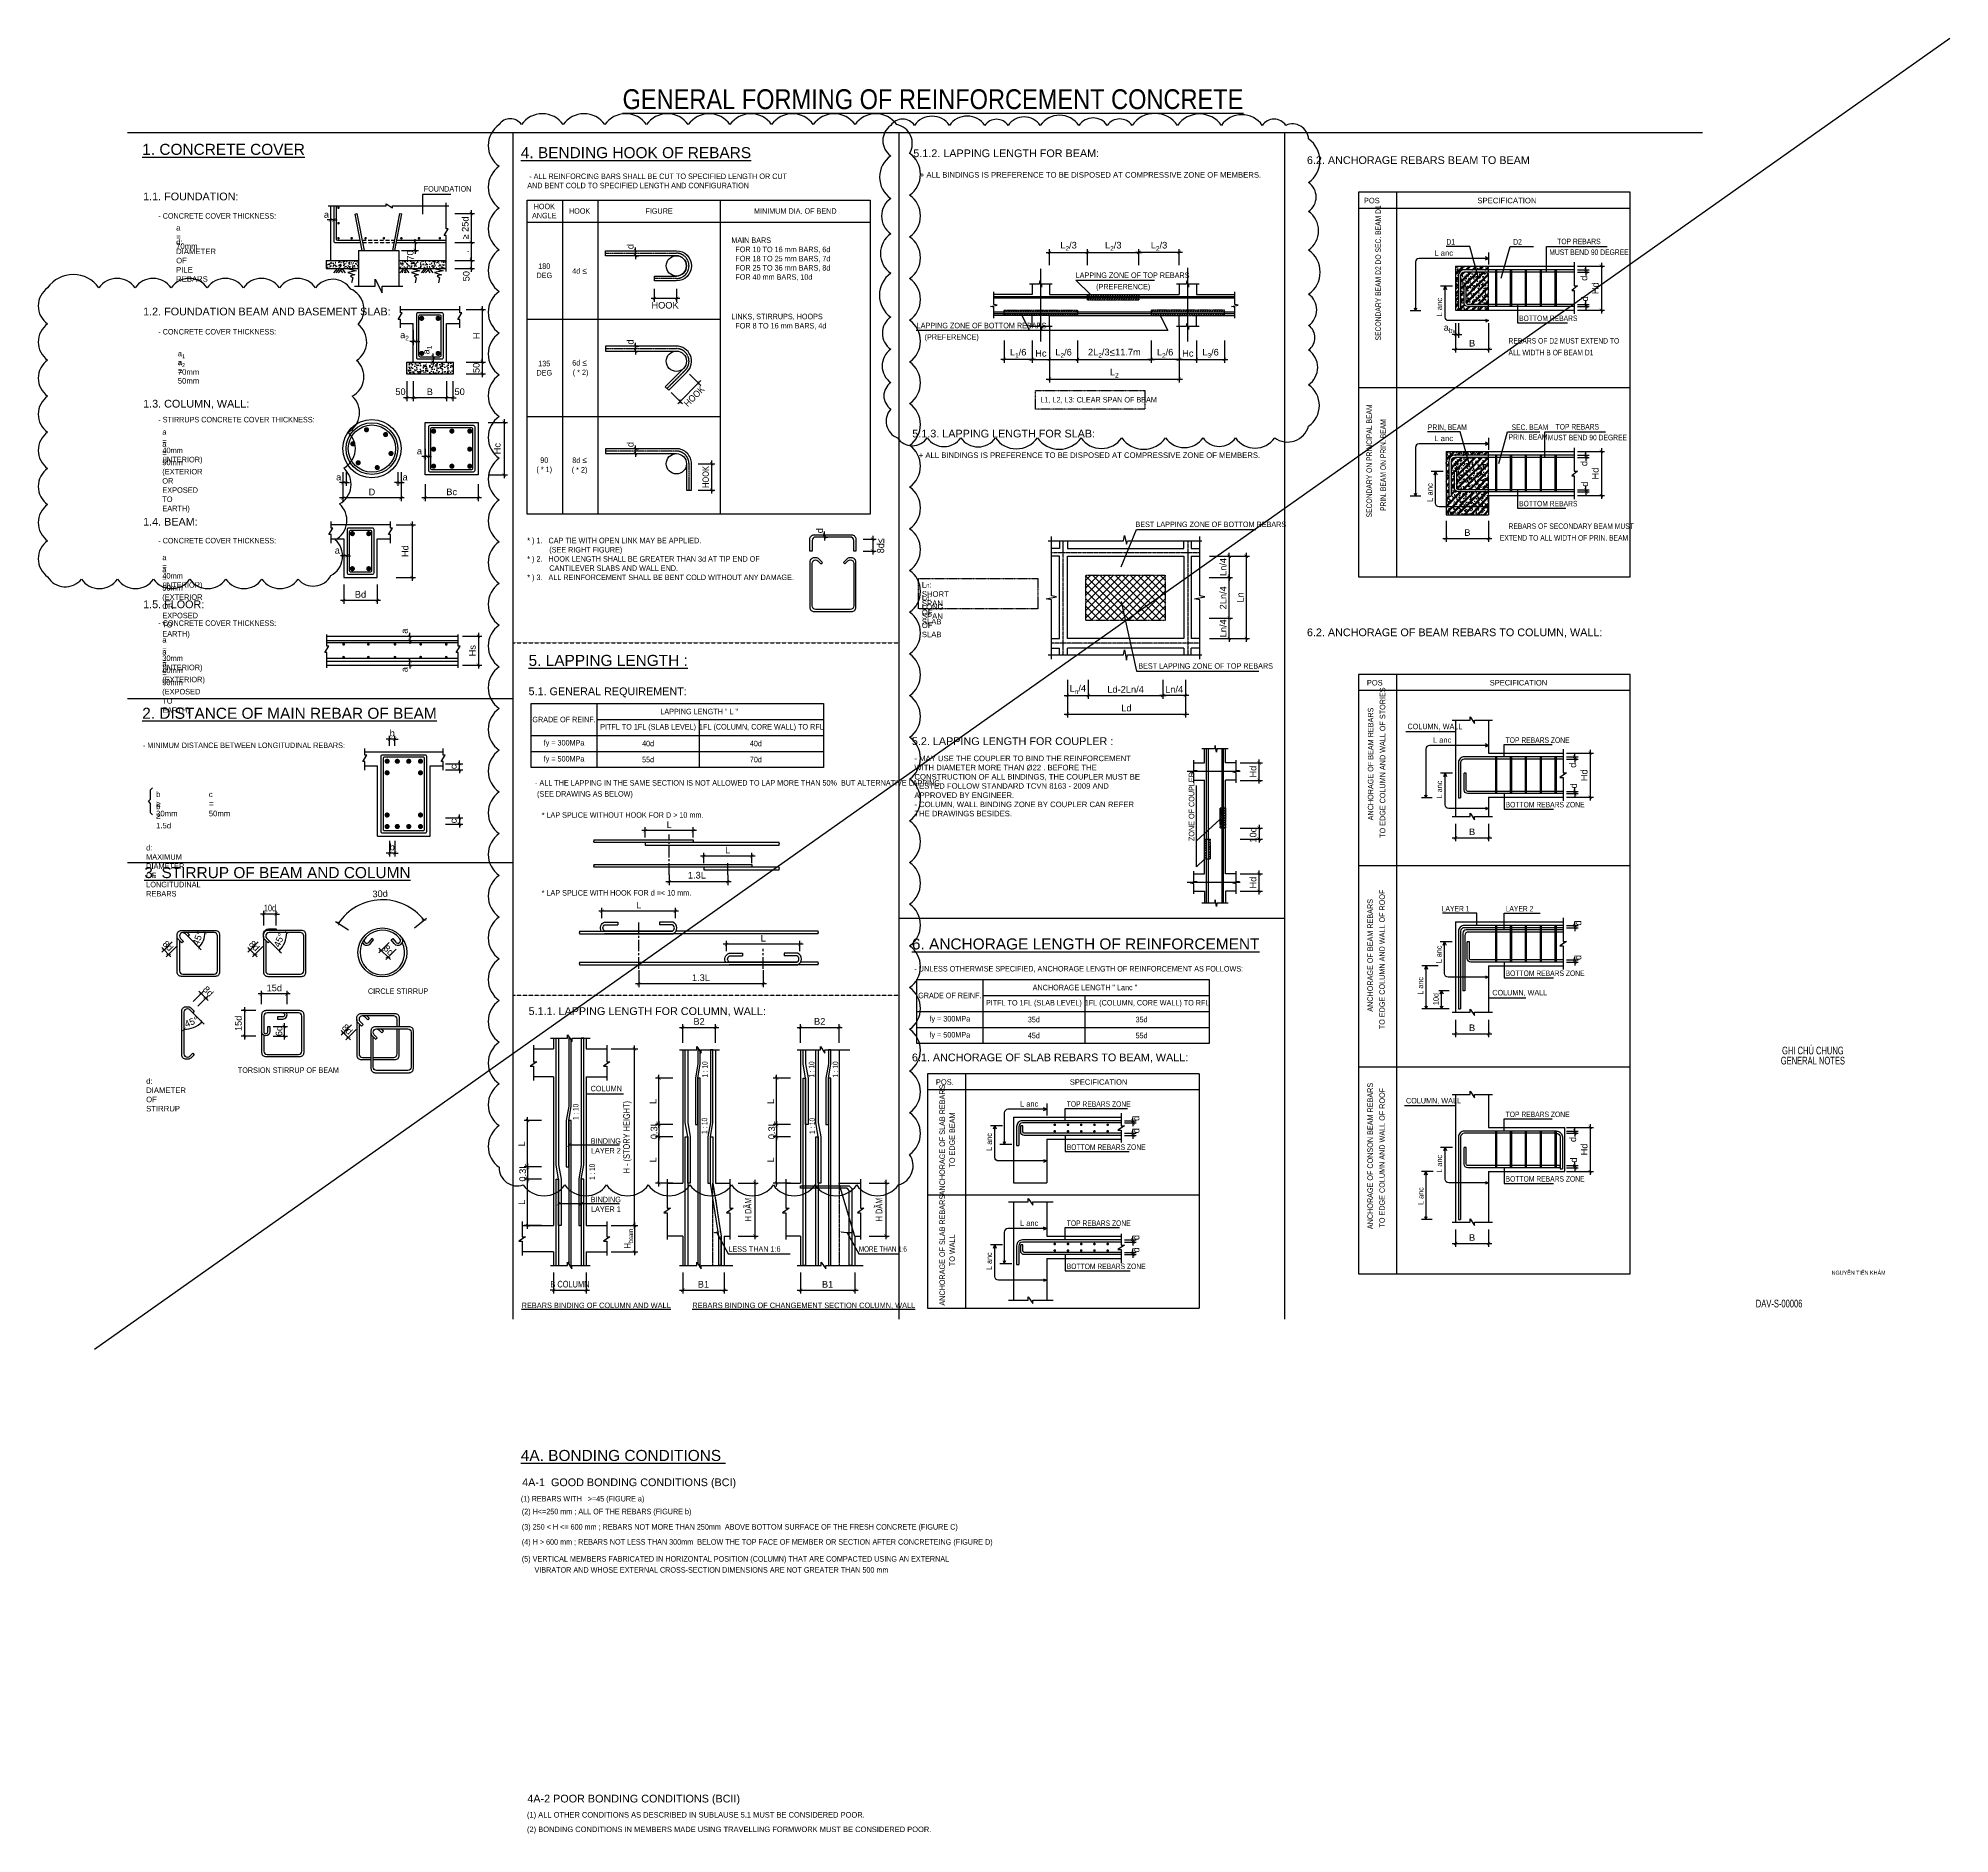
# Model space of a CAD drawing. Header units: millimetres. Extents: x -241424 to 696054, y -125618 to 93710.
# Drawn here: x 10279 to 96926, y -91953 to -10602 of the extents above; entities that cross this region are included whole.
import ezdxf
from ezdxf.enums import TextEntityAlignment as Align

# ---------------------------------------------------------------- set-up
doc = ezdxf.new("R2010")
doc.units = ezdxf.units.MM
doc.header["$LTSCALE"] = 7
doc.header["$PDMODE"] = 3
doc.linetypes.add('CENTER2', pattern=[1.125, 0.75, -0.125, 0.125, -0.125])
doc.linetypes.add('HIDDEN', pattern=[0.375, 0.25, -0.125])
doc.layers.get('0').update_dxf_attribs({"linetype": 'CONTINUOUS'})
doc.layers.get('Defpoints').update_dxf_attribs({"color": 6, "linetype": 'CONTINUOUS'})
for name, color, linetype in [('CDC -TEXT KHUNG', 7, 'CONTINUOUS'), ('CDC_01_AXIS', 160, 'CENTER2'), ('CDC_02_DIM', 1, 'CONTINUOUS'), ('CDC_03_BORDER', 3, 'CONTINUOUS'), ('CDC_04_HIDDEN', 8, 'HIDDEN'), ('CDC_05_STEEL', 4, 'CONTINUOUS'), ('CDC_06_TEXT', 2, 'CONTINUOUS'), ('CDC_10_HATCH', 251, 'CONTINUOUS'), ('CDC_11_NOTE', 8, 'CONTINUOUS')]:
    doc.layers.add(name, color=color, linetype=linetype)
doc.layers.add('KCS_Plotter', color=11, linetype='CONTINUOUS', plot=False)
doc.styles.add('ARIAL', font='arial.ttf')
doc.styles.add('AVANTH', font='')
doc.styles.add('BIGTEXT', font='arial.ttf', dxfattribs={"width": 0.7})
doc.styles.add('KT CDC', font='arial.ttf', dxfattribs={"width": 0.85, "height": 200})
doc.styles.add('SMTEXT', font='arial.ttf', dxfattribs={"width": 0.75})
doc.styles.add('VNAVANTH', font='', dxfattribs={"width": 0.95})
doc.styles.get('AVANTH').set_extended_font_data('.VnAvantH')
doc.styles.get('VNAVANTH').set_extended_font_data('.VnAvantH')
doc.dimstyles.new('1-25-H', dxfattribs={"dimtxt": 250, "dimasz": 100, "dimexe": 150, "dimexo": 0, "dimgap": 50, "dimtad": 1, "dimdec": 0, "dimlfac": 0.25, "dimzin": 0, "dimdsep": 46, "dimtxsty": 'AVANTH', "dimcen": 0, "dimdle": 150, "dimclrd": 9, "dimclre": 9, "dimclrt": 4, "dimadec": 0, "dimazin": 0, "dimtfac": 1, "dimtdec": 0, "dimtix": 1, "dimtmove": 2, "dimatfit": 3, "dimfxl": 1, "dimtvp": 1, "dimtolj": 1, "dimtzin": 0, "dimlwd": -1, "dimlwe": -1, "dimarcsym": 0})
doc.dimstyles.new('DIM1-25', dxfattribs={"dimscale": 1.2, "dimtxt": 250, "dimasz": 125, "dimexe": 125, "dimexo": 0.06, "dimgap": 100, "dimtad": 1, "dimdec": 0, "dimzin": 0, "dimdsep": 46, "dimtxsty": 'ARIAL', "dimblk": 'ARCHTICK', "dimcen": 100, "dimdle": 125, "dimclrd": 256, "dimclre": 1, "dimclrt": 2, "dimadec": 0, "dimazin": 0, "dimtfac": 1, "dimtdec": 0, "dimtix": 1, "dimtmove": 2, "dimatfit": 0, "dimfxl": 1, "dimtolj": 1, "dimtzin": 0, "dimarcsym": 0})
pattern_1 = [(45, (13281.285, 2185872.15), (-54.262588, 54.262588), [])]

# ---------------------------------------------------------------- blocks, each defined once
blk = doc.blocks.new('_ArchTick')
at = {"color": 0, "linetype": 'ByBlock', "const_width": 0.15}
blk.add_lwpolyline([(-0.5, -0.5), (0.5, 0.5)], dxfattribs=at)
blk = doc.blocks.new('*D546')
at = {"layer": 'CDC_02_DIM', "lineweight": -2, "transparency": 16777216}
blk.add_line((19626, -54509), (19626, -55961), dxfattribs=at)
at = {"layer": 'CDC_02_DIM', "color": 1, "lineweight": -2, "transparency": 16777216}
for p, q in [((20138, -54659), (19476, -54659)), ((20138, -55811), (19476, -55811))]:
    blk.add_line(p, q, dxfattribs=at)
at = {"layer": 'Defpoints', "color": 0, "transparency": 16777216}
for p in [(20138, -54659), (19626, -55811), (20138, -55811)]:
    blk.add_point(p, dxfattribs=at)
at = {"layer": 'CDC_02_DIM', "lineweight": -2, "transparency": 16777216, "xscale": 150, "yscale": 150, "zscale": 150}
for p, rotation in [((19626, -54659), 90), ((19626, -55811), 270)]:
    blk.add_blockref('_ArchTick', p, dxfattribs=dict(at, rotation=rotation))
at = {"layer": 'CDC_02_DIM', "color": 2, "transparency": 16777216, "insert": (19353, -55235), "char_height": 300, "attachment_point": 5, "rotation": 90, "style": 'ARIAL'}
blk.add_mtext('\\A1;15d', dxfattribs=at)
blk = doc.blocks.new('*D547')
at = {"layer": 'CDC_02_DIM', "color": 1, "lineweight": -2, "transparency": 16777216}
for p, q in [((20922, -55373), (21584, -55373)), ((20922, -55811), (21584, -55811))]:
    blk.add_line(p, q, dxfattribs=at)
at = {"layer": 'CDC_02_DIM', "lineweight": -2, "transparency": 16777216}
blk.add_line((21434, -55223), (21434, -55961), dxfattribs=at)
at = {"layer": 'Defpoints', "color": 0, "transparency": 16777216}
for p in [(20922, -55373), (20922, -55811), (21434, -55811)]:
    blk.add_point(p, dxfattribs=at)
at = {"layer": 'CDC_02_DIM', "lineweight": -2, "transparency": 16777216, "xscale": 150, "yscale": 150, "zscale": 150}
for p, rotation in [((21434, -55373), 90), ((21434, -55811), 270)]:
    blk.add_blockref('_ArchTick', p, dxfattribs=dict(at, rotation=rotation))
at = {"layer": 'CDC_02_DIM', "color": 2, "transparency": 16777216, "insert": (21193, -55584), "char_height": 300, "attachment_point": 5, "rotation": 90, "style": 'ARIAL'}
blk.add_mtext('\\A1;6d', dxfattribs=at)
blk = doc.blocks.new('*D548')
at = {"layer": 'CDC_02_DIM', "color": 1, "lineweight": -2, "transparency": 16777216}
for p, q in [((24486, -55308), (24018, -55776)), ((24695, -55517), (24227, -55985))]:
    blk.add_line(p, q, dxfattribs=at)
at = {"layer": 'CDC_02_DIM', "lineweight": -2, "transparency": 16777216}
for p, q in [((24124, -55670), (24018, -55564)), ((24333, -55879), (24124, -55670)), ((24333, -55879), (24439, -55985))]:
    blk.add_line(p, q, dxfattribs=at)
at = {"layer": 'Defpoints', "color": 0, "transparency": 16777216}
for p in [(24486, -55308), (24124, -55670), (24695, -55516)]:
    blk.add_point(p, dxfattribs=at)
at = {"layer": 'CDC_02_DIM', "lineweight": -2, "transparency": 16777216, "xscale": 150, "yscale": 150, "zscale": 150}
for p, rotation in [((24124, -55670), 315.0000001704503), ((24333, -55879), 135.0000001704503)]:
    blk.add_blockref('_ArchTick', p, dxfattribs=dict(at, rotation=rotation))
at = {"layer": 'CDC_02_DIM', "color": 2, "transparency": 16777216, "insert": (24286, -55507), "char_height": 300, "attachment_point": 5, "rotation": 315, "style": 'ARIAL'}
blk.add_mtext('\\A1;8d', dxfattribs=at)
blk = doc.blocks.new('*D549')
at = {"layer": 'CDC_02_DIM', "lineweight": -2, "transparency": 16777216}
blk.add_line((21706, -53905), (20254, -53905), dxfattribs=at)
at = {"layer": 'CDC_02_DIM', "color": 1, "lineweight": -2, "transparency": 16777216}
for p, q in [((20404, -54362), (20404, -53755)), ((21556, -54362), (21556, -53755))]:
    blk.add_line(p, q, dxfattribs=at)
at = {"layer": 'Defpoints', "color": 0, "transparency": 16777216}
for p in [(20404, -53905), (20404, -54362), (21556, -54362)]:
    blk.add_point(p, dxfattribs=at)
at = {"layer": 'CDC_02_DIM', "lineweight": -2, "transparency": 16777216, "xscale": 150, "yscale": 150, "zscale": 150, "rotation": 180}
blk.add_blockref('_ArchTick', (20404, -53905), dxfattribs=at)
at = {"layer": 'CDC_02_DIM', "lineweight": -2, "transparency": 16777216, "xscale": 150, "yscale": 150, "zscale": 150}
blk.add_blockref('_ArchTick', (21556, -53905), dxfattribs=at)
at = {"layer": 'CDC_02_DIM', "color": 2, "transparency": 16777216, "insert": (20980, -53632), "char_height": 300, "attachment_point": 5, "style": 'ARIAL'}
blk.add_mtext('\\A1;15d', dxfattribs=at)
blk = doc.blocks.new('*D550')
at = {"layer": 'CDC_02_DIM', "color": 1, "lineweight": -2, "transparency": 16777216}
for p, q in [((20502, -50797), (20502, -50134)), ((21066, -50797), (21066, -50134))]:
    blk.add_line(p, q, dxfattribs=at)
at = {"layer": 'CDC_02_DIM', "lineweight": -2, "transparency": 16777216}
for p, q in [((20502, -50284), (20352, -50284)), ((21066, -50284), (20502, -50284)), ((21066, -50284), (21216, -50284))]:
    blk.add_line(p, q, dxfattribs=at)
at = {"layer": 'Defpoints', "color": 0, "transparency": 16777216}
for p in [(20502, -50284), (20502, -50797), (21066, -50797)]:
    blk.add_point(p, dxfattribs=at)
at = {"layer": 'CDC_02_DIM', "lineweight": -2, "transparency": 16777216, "xscale": 150, "yscale": 150, "zscale": 150}
blk.add_blockref('_ArchTick', (20502, -50284), dxfattribs=at)
at = {"layer": 'CDC_02_DIM', "lineweight": -2, "transparency": 16777216, "xscale": 150, "yscale": 150, "zscale": 150, "rotation": 180}
blk.add_blockref('_ArchTick', (21066, -50284), dxfattribs=at)
at = {"layer": 'CDC_02_DIM', "color": 2, "transparency": 16777216, "insert": (20784, -50011), "char_height": 300, "attachment_point": 5, "style": 'ARIAL'}
blk.add_mtext('\\A1;{\\W0.8;10d}', dxfattribs=at)
blk = doc.blocks.new('*D551')
at = {"layer": 'CDC_02_DIM', "color": 1, "lineweight": -2, "transparency": 16777216}
for p, q in [((16344, -51539), (15875, -52007)), ((16552, -51747), (16084, -52216))]:
    blk.add_line(p, q, dxfattribs=at)
at = {"layer": 'CDC_02_DIM', "lineweight": -2, "transparency": 16777216}
for p, q in [((15981, -51901), (15875, -51795)), ((16190, -52110), (15981, -51901)), ((16190, -52110), (16296, -52216))]:
    blk.add_line(p, q, dxfattribs=at)
at = {"layer": 'Defpoints', "color": 0, "transparency": 16777216}
for p in [(15981, -51901), (16344, -51539), (16553, -51747)]:
    blk.add_point(p, dxfattribs=at)
at = {"layer": 'CDC_02_DIM', "lineweight": -2, "transparency": 16777216, "xscale": 150, "yscale": 150, "zscale": 150}
for p, rotation in [((15981, -51901), 315.0000001704503), ((16190, -52110), 135.0000001704503)]:
    blk.add_blockref('_ArchTick', p, dxfattribs=dict(at, rotation=rotation))
at = {"layer": 'CDC_02_DIM', "color": 2, "transparency": 16777216, "insert": (16158, -51724), "char_height": 300, "attachment_point": 5, "rotation": 315, "style": 'ARIAL'}
blk.add_mtext('\\A1;8d', dxfattribs=at)
blk = doc.blocks.new('*D552')
at = {"layer": 'CDC_02_DIM', "color": 1, "lineweight": -2, "transparency": 16777216}
for p, q in [((17301, -54244), (17770, -53775)), ((17510, -54453), (17979, -53984))]:
    blk.add_line(p, q, dxfattribs=at)
at = {"layer": 'CDC_02_DIM', "lineweight": -2, "transparency": 16777216}
blk.add_line((17979, -54196), (17558, -53775), dxfattribs=at)
at = {"layer": 'Defpoints', "color": 0, "transparency": 16777216}
for p in [(17301, -54244), (17510, -54453), (17664, -53881)]:
    blk.add_point(p, dxfattribs=at)
at = {"layer": 'CDC_02_DIM', "lineweight": -2, "transparency": 16777216, "xscale": 150, "yscale": 150, "zscale": 150}
for p, rotation in [((17664, -53881), 135.0000001704503), ((17873, -54090), 315.0000001704503)]:
    blk.add_blockref('_ArchTick', p, dxfattribs=dict(at, rotation=rotation))
at = {"layer": 'CDC_02_DIM', "color": 2, "transparency": 16777216, "insert": (17987, -53783), "char_height": 300, "attachment_point": 5, "rotation": 315, "style": 'ARIAL'}
blk.add_mtext('\\A1;8d', dxfattribs=at)
blk = doc.blocks.new('*D553')
at = {"layer": 'CDC_02_DIM', "color": 1, "lineweight": -2, "transparency": 16777216}
for p, q in [((26189, -51569), (25720, -52038)), ((26501, -51882), (26033, -52350))]:
    blk.add_line(p, q, dxfattribs=at)
at = {"layer": 'CDC_02_DIM', "lineweight": -2, "transparency": 16777216}
blk.add_line((26245, -52350), (25720, -51825), dxfattribs=at)
at = {"layer": 'Defpoints', "color": 0, "transparency": 16777216}
for p in [(25826, -51931), (26189, -51569), (26501, -51882)]:
    blk.add_point(p, dxfattribs=at)
at = {"layer": 'CDC_02_DIM', "lineweight": -2, "transparency": 16777216, "xscale": 150, "yscale": 150, "zscale": 150}
for p, rotation in [((25826, -51931), 135.0000001704503), ((26139, -52244), 315.0000001704503)]:
    blk.add_blockref('_ArchTick', p, dxfattribs=dict(at, rotation=rotation))
at = {"layer": 'CDC_02_DIM', "color": 2, "transparency": 16777216, "insert": (26169, -51928), "char_height": 300, "attachment_point": 5, "rotation": 315, "style": 'ARIAL'}
blk.add_mtext('\\A1;8d', dxfattribs=at)
blk = doc.blocks.new('*D554')
at = {"layer": 'CDC_02_DIM', "color": 1, "lineweight": -2, "transparency": 16777216}
blk.add_line((17071, -51302), (17667, -51899), dxfattribs=at)
at = {"layer": 'CDC_02_DIM', "lineweight": -2, "transparency": 16777216}
blk.add_arc((16891, -51122), 948, 315, 0, dxfattribs=at)
at = {"layer": 'Defpoints', "color": 0, "transparency": 16777216}
for p in [(16833, -51122), (16936, -51168), (17071, -51302), (17712, -51596), (18249, -51122)]:
    blk.add_point(p, dxfattribs=at)
at = {"layer": 'CDC_02_DIM', "lineweight": -2, "transparency": 16777216, "xscale": 150, "yscale": 150, "zscale": 150}
for p, rotation in [((17839, -51122), 90.00000000000007), ((17561, -51793), 225.0000000009907)]:
    blk.add_blockref('_ArchTick', p, dxfattribs=dict(at, rotation=rotation))
at = {"layer": 'CDC_02_DIM', "color": 2, "transparency": 16777216, "insert": (17515, -51381), "char_height": 300, "attachment_point": 5, "rotation": 67.5, "style": 'ARIAL'}
blk.add_mtext('\\A1;45°', dxfattribs=at)
blk = doc.blocks.new('*D555')
at = {"layer": 'CDC_02_DIM', "color": 1, "lineweight": -2, "transparency": 16777216}
blk.add_line((17284, -54759), (17803, -55278), dxfattribs=at)
at = {"layer": 'CDC_02_DIM', "lineweight": -2, "transparency": 16777216}
blk.add_arc((16885, -54360), 1148, 270, 315, dxfattribs=at)
at = {"layer": 'Defpoints', "color": 0, "transparency": 16777216}
for p in [(16885, -54734), (17149, -54624), (17284, -54759), (17182, -55469), (16885, -56610)]:
    blk.add_point(p, dxfattribs=at)
at = {"layer": 'CDC_02_DIM', "lineweight": -2, "transparency": 16777216, "xscale": 150, "yscale": 150, "zscale": 150}
for p, rotation in [((16885, -55508), 180), ((17697, -55172), 45.00000000109049)]:
    blk.add_blockref('_ArchTick', p, dxfattribs=dict(at, rotation=rotation))
at = {"layer": 'CDC_02_DIM', "color": 2, "transparency": 16777216, "insert": (17220, -55169), "char_height": 300, "attachment_point": 5, "rotation": 22.5, "style": 'ARIAL'}
blk.add_mtext('\\A1;45°', dxfattribs=at)
blk = doc.blocks.new('*D556')
at = {"layer": 'CDC_02_DIM', "color": 1, "lineweight": -2, "transparency": 16777216}
blk.add_line((20771, -51521), (21305, -52055), dxfattribs=at)
at = {"layer": 'CDC_02_DIM', "lineweight": -2, "transparency": 16777216}
blk.add_arc((20372, -51122), 1169, 315, 0, dxfattribs=at)
at = {"layer": 'Defpoints', "color": 0, "transparency": 16777216}
for p in [(20636, -51386), (20745, -51122), (20771, -51521), (21385, -51707), (22161, -51122)]:
    blk.add_point(p, dxfattribs=at)
at = {"layer": 'CDC_02_DIM', "lineweight": -2, "transparency": 16777216, "xscale": 150, "yscale": 150, "zscale": 150}
for p, rotation in [((21541, -51122), 90.00000000000007), ((21199, -51949), 224.9999999995053)]:
    blk.add_blockref('_ArchTick', p, dxfattribs=dict(at, rotation=rotation))
at = {"layer": 'CDC_02_DIM', "color": 2, "transparency": 16777216, "insert": (21201, -51466), "char_height": 300, "attachment_point": 5, "rotation": 67.5, "style": 'ARIAL'}
blk.add_mtext('\\A1;45°', dxfattribs=at)
blk = doc.blocks.new('*D557')
at = {"layer": 'CDC_02_DIM', "color": 1, "lineweight": -2, "transparency": 16777216}
for p, q in [((24343, -51014), (23758, -50629)), ((27331, -50902), (27885, -50473))]:
    blk.add_line(p, q, dxfattribs=at)
at = {"layer": 'CDC_02_DIM', "lineweight": -2, "transparency": 16777216}
blk.add_arc((25877, -52025), 2388, 37.68421, 146.63154, dxfattribs=at)
at = {"layer": 'Defpoints', "color": 0, "transparency": 16777216}
for p in [(26535, -49729), (24343, -51014), (27331, -50902), (24821, -51329), (26877, -51252)]:
    blk.add_point(p, dxfattribs=at)
at = {"layer": 'CDC_02_DIM', "lineweight": -2, "transparency": 16777216, "xscale": 150, "yscale": 150, "zscale": 150}
for p, rotation in [((23883, -50711), 236.6315350007936), ((27766, -50565), 307.6842083995588)]:
    blk.add_blockref('_ArchTick', p, dxfattribs=dict(at, rotation=rotation))
at = {"layer": 'CDC_02_DIM', "color": 2, "transparency": 16777216, "insert": (25777, -49366), "char_height": 300, "attachment_point": 5, "rotation": 2.15787, "style": 'ARIAL'}
blk.add_mtext('\\A1;30d', dxfattribs=at)
blk = doc.blocks.new('*D558')
at = {"layer": 'CDC_02_DIM', "color": 1, "lineweight": -2, "transparency": 16777216}
for p, q in [((20256, -51539), (19787, -52007)), ((20464, -51747), (19996, -52216))]:
    blk.add_line(p, q, dxfattribs=at)
at = {"layer": 'CDC_02_DIM', "lineweight": -2, "transparency": 16777216}
for p, q in [((19893, -51901), (19787, -51795)), ((20102, -52110), (19893, -51901)), ((20102, -52110), (20208, -52216))]:
    blk.add_line(p, q, dxfattribs=at)
at = {"layer": 'Defpoints', "color": 0, "transparency": 16777216}
for p in [(19893, -51901), (20256, -51539), (20465, -51747)]:
    blk.add_point(p, dxfattribs=at)
at = {"layer": 'CDC_02_DIM', "lineweight": -2, "transparency": 16777216, "xscale": 150, "yscale": 150, "zscale": 150}
for p, rotation in [((19893, -51901), 315.0000001704503), ((20102, -52110), 135.0000001704503)]:
    blk.add_blockref('_ArchTick', p, dxfattribs=dict(at, rotation=rotation))
at = {"layer": 'CDC_02_DIM', "color": 2, "transparency": 16777216, "insert": (20070, -51724), "char_height": 300, "attachment_point": 5, "rotation": 315, "style": 'ARIAL'}
blk.add_mtext('\\A1;8d', dxfattribs=at)
blk = doc.blocks.new('*D559')
at = {"layer": 'CDC_02_DIM', "lineweight": -2, "transparency": 16777216}
for p, q in [((26207, -47522), (26057, -47522)), ((26440, -47522), (26207, -47522)), ((26440, -47522), (26590, -47522))]:
    blk.add_line(p, q, dxfattribs=at)
at = {"layer": 'CDC_02_DIM', "color": 1, "lineweight": -2, "transparency": 16777216}
for p, q in [((26207, -46960), (26207, -47672)), ((26440, -46960), (26440, -47672))]:
    blk.add_line(p, q, dxfattribs=at)
at = {"layer": 'Defpoints', "color": 0, "transparency": 16777216}
for p in [(26207, -46960), (26207, -47522), (26440, -46960)]:
    blk.add_point(p, dxfattribs=at)
at = {"layer": 'CDC_02_DIM', "lineweight": -2, "transparency": 16777216, "xscale": 150, "yscale": 150, "zscale": 150}
blk.add_blockref('_ArchTick', (26207, -47522), dxfattribs=at)
at = {"layer": 'CDC_02_DIM', "lineweight": -2, "transparency": 16777216, "xscale": 150, "yscale": 150, "zscale": 150, "rotation": 180}
blk.add_blockref('_ArchTick', (26440, -47522), dxfattribs=at)
at = {"layer": 'CDC_02_DIM', "color": 2, "transparency": 16777216, "insert": (26324, -47250), "char_height": 300, "attachment_point": 5, "style": 'ARIAL'}
blk.add_mtext('\\A1;b', dxfattribs=at)
blk = doc.blocks.new('*D560')
at = {"layer": 'CDC_02_DIM', "lineweight": -2, "transparency": 16777216}
for p, q in [((29372, -45926), (29372, -45776)), ((29372, -45926), (29372, -46208)), ((29372, -46208), (29372, -46358))]:
    blk.add_line(p, q, dxfattribs=at)
at = {"layer": 'CDC_02_DIM', "color": 1, "lineweight": -2, "transparency": 16777216}
for p, q in [((28747, -45926), (29522, -45926)), ((28747, -46208), (29522, -46208))]:
    blk.add_line(p, q, dxfattribs=at)
at = {"layer": 'Defpoints', "color": 0, "transparency": 16777216}
for p in [(28747, -45926), (28747, -46208), (29372, -46208)]:
    blk.add_point(p, dxfattribs=at)
at = {"layer": 'CDC_02_DIM', "lineweight": -2, "transparency": 16777216, "xscale": 150, "yscale": 150, "zscale": 150}
for p, rotation in [((29372, -45926), 270), ((29372, -46208), 90)]:
    blk.add_blockref('_ArchTick', p, dxfattribs=dict(at, rotation=rotation))
at = {"layer": 'CDC_02_DIM', "color": 2, "transparency": 16777216, "insert": (29099, -46067), "char_height": 300, "attachment_point": 5, "rotation": 90, "style": 'ARIAL'}
blk.add_mtext('\\A1;c', dxfattribs=at)
blk = doc.blocks.new('*D561')
at = {"layer": 'CDC_02_DIM', "lineweight": -2, "transparency": 16777216}
for p, q in [((29372, -43472), (29372, -43322)), ((29372, -43753), (29372, -43472)), ((29372, -43753), (29372, -43903))]:
    blk.add_line(p, q, dxfattribs=at)
at = {"layer": 'CDC_02_DIM', "color": 1, "lineweight": -2, "transparency": 16777216}
for p, q in [((28747, -43472), (29522, -43472)), ((28747, -43753), (29522, -43753))]:
    blk.add_line(p, q, dxfattribs=at)
at = {"layer": 'Defpoints', "color": 0, "transparency": 16777216}
for p in [(28747, -43472), (28747, -43753), (29372, -43472)]:
    blk.add_point(p, dxfattribs=at)
at = {"layer": 'CDC_02_DIM', "lineweight": -2, "transparency": 16777216, "xscale": 150, "yscale": 150, "zscale": 150}
for p, rotation in [((29372, -43472), 270), ((29372, -43753), 90)]:
    blk.add_blockref('_ArchTick', p, dxfattribs=dict(at, rotation=rotation))
at = {"layer": 'CDC_02_DIM', "color": 2, "transparency": 16777216, "insert": (29099, -43613), "char_height": 300, "attachment_point": 5, "rotation": 90, "style": 'ARIAL'}
blk.add_mtext('\\A1;c', dxfattribs=at)
blk = doc.blocks.new('*D562')
at = {"layer": 'CDC_02_DIM', "lineweight": -2, "transparency": 16777216}
for p, q in [((26207, -42360), (26057, -42360)), ((26440, -42360), (26207, -42360)), ((26440, -42360), (26590, -42360))]:
    blk.add_line(p, q, dxfattribs=at)
at = {"layer": 'CDC_02_DIM', "color": 1, "lineweight": -2, "transparency": 16777216}
for p, q in [((26207, -42662), (26207, -42210)), ((26440, -42662), (26440, -42210))]:
    blk.add_line(p, q, dxfattribs=at)
at = {"layer": 'Defpoints', "color": 0, "transparency": 16777216}
for p in [(26207, -42360), (26207, -42662), (26440, -42662)]:
    blk.add_point(p, dxfattribs=at)
at = {"layer": 'CDC_02_DIM', "lineweight": -2, "transparency": 16777216, "xscale": 150, "yscale": 150, "zscale": 150}
blk.add_blockref('_ArchTick', (26207, -42360), dxfattribs=at)
at = {"layer": 'CDC_02_DIM', "lineweight": -2, "transparency": 16777216, "xscale": 150, "yscale": 150, "zscale": 150, "rotation": 180}
blk.add_blockref('_ArchTick', (26440, -42360), dxfattribs=at)
at = {"layer": 'CDC_02_DIM', "color": 2, "transparency": 16777216, "insert": (26324, -42087), "char_height": 300, "attachment_point": 5, "style": 'ARIAL'}
blk.add_mtext('\\A1;b', dxfattribs=at)
blk = doc.blocks.new('*D563')
at = {"layer": 'CDC_02_DIM', "lineweight": -2, "transparency": 16777216}
blk.add_line((65621, -44375), (65621, -43286), dxfattribs=at)
at = {"layer": 'CDC_02_DIM', "color": 1, "lineweight": -2, "transparency": 16777216}
for p, q in [((64759, -43436), (65771, -43436)), ((64759, -44225), (65771, -44225))]:
    blk.add_line(p, q, dxfattribs=at)
at = {"layer": 'Defpoints', "color": 0, "transparency": 16777216}
for p in [(64759, -43436), (65621, -43436), (64759, -44225)]:
    blk.add_point(p, dxfattribs=at)
at = {"layer": 'CDC_02_DIM', "lineweight": -2, "transparency": 16777216, "xscale": 150, "yscale": 150, "zscale": 150}
for p, rotation in [((65621, -43436), 90), ((65621, -44225), 270)]:
    blk.add_blockref('_ArchTick', p, dxfattribs=dict(at, rotation=rotation))
at = {"layer": 'CDC_02_DIM', "color": 2, "transparency": 16777216, "insert": (65349, -43830), "char_height": 300, "attachment_point": 5, "rotation": 90, "style": 'ARIAL'}
blk.add_mtext('\\A1;Hd', dxfattribs=at)
blk = doc.blocks.new('*D564')
at = {"layer": 'CDC_02_DIM', "color": 1, "lineweight": -2, "transparency": 16777216}
for p, q in [((64759, -46389), (65771, -46389)), ((64759, -46889), (65771, -46889))]:
    blk.add_line(p, q, dxfattribs=at)
at = {"layer": 'CDC_02_DIM', "lineweight": -2, "transparency": 16777216}
blk.add_line((65621, -46239), (65621, -47039), dxfattribs=at)
at = {"layer": 'Defpoints', "color": 0, "transparency": 16777216}
for p in [(64759, -46389), (64759, -46889), (65621, -46889)]:
    blk.add_point(p, dxfattribs=at)
at = {"layer": 'CDC_02_DIM', "lineweight": -2, "transparency": 16777216, "xscale": 150, "yscale": 150, "zscale": 150}
for p, rotation in [((65621, -46389), 90), ((65621, -46889), 270)]:
    blk.add_blockref('_ArchTick', p, dxfattribs=dict(at, rotation=rotation))
at = {"layer": 'CDC_02_DIM', "color": 2, "transparency": 16777216, "insert": (65349, -46696), "char_height": 300, "attachment_point": 5, "rotation": 90, "style": 'ARIAL'}
blk.add_mtext('\\A1;10d', dxfattribs=at)
blk = doc.blocks.new('*D565')
at = {"layer": 'CDC_02_DIM', "color": 1, "lineweight": -2, "transparency": 16777216}
for p, q in [((64759, -48465), (65771, -48465)), ((64759, -49254), (65771, -49254))]:
    blk.add_line(p, q, dxfattribs=at)
at = {"layer": 'CDC_02_DIM', "lineweight": -2, "transparency": 16777216}
blk.add_line((65621, -49404), (65621, -48315), dxfattribs=at)
at = {"layer": 'Defpoints', "color": 0, "transparency": 16777216}
for p in [(64759, -48465), (65621, -48465), (64759, -49254)]:
    blk.add_point(p, dxfattribs=at)
at = {"layer": 'CDC_02_DIM', "lineweight": -2, "transparency": 16777216, "xscale": 150, "yscale": 150, "zscale": 150}
for p, rotation in [((65621, -48465), 90), ((65621, -49254), 270)]:
    blk.add_blockref('_ArchTick', p, dxfattribs=dict(at, rotation=rotation))
at = {"layer": 'CDC_02_DIM', "color": 2, "transparency": 16777216, "insert": (65349, -48859), "char_height": 300, "attachment_point": 5, "rotation": 90, "style": 'ARIAL'}
blk.add_mtext('\\A1;Hd', dxfattribs=at)
blk = doc.blocks.new('*D566')
at = {"layer": 'CDC_02_DIM', "color": 1, "lineweight": -2, "transparency": 16777216}
for p, q in [((59521, -59649), (60051, -59649)), ((59521, -59749), (60051, -59749))]:
    blk.add_line(p, q, dxfattribs=at)
at = {"layer": 'CDC_02_DIM', "lineweight": -2, "transparency": 16777216}
for p, q in [((59901, -59649), (59901, -59499)), ((59901, -59649), (59901, -59749)), ((59901, -59749), (59901, -59899))]:
    blk.add_line(p, q, dxfattribs=at)
at = {"layer": 'Defpoints', "color": 0, "transparency": 16777216}
for p in [(59521, -59649), (59521, -59749), (59901, -59749)]:
    blk.add_point(p, dxfattribs=at)
at = {"layer": 'CDC_02_DIM', "lineweight": -2, "transparency": 16777216, "xscale": 150, "yscale": 150, "zscale": 150}
for p, rotation in [((59901, -59649), 270), ((59901, -59749), 90)]:
    blk.add_blockref('_ArchTick', p, dxfattribs=dict(at, rotation=rotation))
at = {"layer": 'CDC_02_DIM', "color": 2, "transparency": 16777216, "insert": (60046, -59537), "char_height": 300, "attachment_point": 5, "rotation": 90, "style": 'ARIAL'}
blk.add_mtext('\\A1;d', dxfattribs=at)
blk = doc.blocks.new('*D567')
at = {"layer": 'CDC_02_DIM', "color": 1, "lineweight": -2, "transparency": 16777216}
for p, q in [((59521, -60213), (60051, -60213)), ((59521, -60313), (60051, -60313))]:
    blk.add_line(p, q, dxfattribs=at)
at = {"layer": 'CDC_02_DIM', "lineweight": -2, "transparency": 16777216}
for p, q in [((59901, -60213), (59901, -60063)), ((59901, -60213), (59901, -60313)), ((59901, -60313), (59901, -60463))]:
    blk.add_line(p, q, dxfattribs=at)
at = {"layer": 'Defpoints', "color": 0, "transparency": 16777216}
for p in [(59521, -60213), (59521, -60313), (59901, -60313)]:
    blk.add_point(p, dxfattribs=at)
at = {"layer": 'CDC_02_DIM', "lineweight": -2, "transparency": 16777216, "xscale": 150, "yscale": 150, "zscale": 150}
for p, rotation in [((59901, -60213), 270), ((59901, -60313), 90)]:
    blk.add_blockref('_ArchTick', p, dxfattribs=dict(at, rotation=rotation))
at = {"layer": 'CDC_02_DIM', "color": 2, "transparency": 16777216, "insert": (60046, -60100), "char_height": 300, "attachment_point": 5, "rotation": 90, "style": 'ARIAL'}
blk.add_mtext('\\A1;d', dxfattribs=at)
blk = doc.blocks.new('*D568')
at = {"layer": 'CDC_02_DIM', "lineweight": -2, "transparency": 16777216}
for p, q in [((59901, -65050), (59901, -64900)), ((59901, -65050), (59901, -65150)), ((59901, -65150), (59901, -65300))]:
    blk.add_line(p, q, dxfattribs=at)
at = {"layer": 'CDC_02_DIM', "color": 1, "lineweight": -2, "transparency": 16777216}
for p, q in [((59521, -65050), (60051, -65050)), ((59521, -65150), (60051, -65150))]:
    blk.add_line(p, q, dxfattribs=at)
at = {"layer": 'Defpoints', "color": 0, "transparency": 16777216}
for p in [(59521, -65050), (59521, -65150), (59901, -65150)]:
    blk.add_point(p, dxfattribs=at)
at = {"layer": 'CDC_02_DIM', "lineweight": -2, "transparency": 16777216, "xscale": 150, "yscale": 150, "zscale": 150}
for p, rotation in [((59901, -65050), 270), ((59901, -65150), 90)]:
    blk.add_blockref('_ArchTick', p, dxfattribs=dict(at, rotation=rotation))
at = {"layer": 'CDC_02_DIM', "color": 2, "transparency": 16777216, "insert": (60046, -64938), "char_height": 300, "attachment_point": 5, "rotation": 90, "style": 'ARIAL'}
blk.add_mtext('\\A1;d', dxfattribs=at)
blk = doc.blocks.new('*D569')
at = {"layer": 'CDC_02_DIM', "color": 1, "lineweight": -2, "transparency": 16777216}
for p, q in [((59521, -65614), (60051, -65614)), ((59521, -65714), (60051, -65714))]:
    blk.add_line(p, q, dxfattribs=at)
at = {"layer": 'CDC_02_DIM', "lineweight": -2, "transparency": 16777216}
for p, q in [((59901, -65614), (59901, -65464)), ((59901, -65614), (59901, -65714)), ((59901, -65714), (59901, -65864))]:
    blk.add_line(p, q, dxfattribs=at)
at = {"layer": 'Defpoints', "color": 0, "transparency": 16777216}
for p in [(59521, -65614), (59521, -65714), (59901, -65714)]:
    blk.add_point(p, dxfattribs=at)
at = {"layer": 'CDC_02_DIM', "lineweight": -2, "transparency": 16777216, "xscale": 150, "yscale": 150, "zscale": 150}
for p, rotation in [((59901, -65614), 270), ((59901, -65714), 90)]:
    blk.add_blockref('_ArchTick', p, dxfattribs=dict(at, rotation=rotation))
at = {"layer": 'CDC_02_DIM', "color": 2, "transparency": 16777216, "insert": (60046, -65501), "char_height": 300, "attachment_point": 5, "rotation": 90, "style": 'ARIAL'}
blk.add_mtext('\\A1;d', dxfattribs=at)
blk = doc.blocks.new('*D513')
at = {"layer": 'CDC_02_DIM', "color": 1, "lineweight": -2, "transparency": 16777216}
for p, q in [((79551, -50802), (80081, -50802)), ((79551, -50902), (80081, -50902))]:
    blk.add_line(p, q, dxfattribs=at)
at = {"layer": 'CDC_02_DIM', "lineweight": -2, "transparency": 16777216}
for p, q in [((79931, -50802), (79931, -50652)), ((79931, -50802), (79931, -50902)), ((79931, -50902), (79931, -51052))]:
    blk.add_line(p, q, dxfattribs=at)
at = {"layer": 'Defpoints', "color": 0, "transparency": 16777216}
for p in [(79551, -50802), (79551, -50902), (79931, -50902)]:
    blk.add_point(p, dxfattribs=at)
at = {"layer": 'CDC_02_DIM', "lineweight": -2, "transparency": 16777216, "xscale": 150, "yscale": 150, "zscale": 150}
for p, rotation in [((79931, -50802), 270), ((79931, -50902), 90)]:
    blk.add_blockref('_ArchTick', p, dxfattribs=dict(at, rotation=rotation))
at = {"layer": 'CDC_02_DIM', "color": 2, "transparency": 16777216, "insert": (80076, -50689), "char_height": 300, "attachment_point": 5, "rotation": 90, "style": 'ARIAL'}
blk.add_mtext('\\A1;d', dxfattribs=at)
blk = doc.blocks.new('*D514')
at = {"layer": 'CDC_02_DIM', "color": 1, "lineweight": -2, "transparency": 16777216}
for p, q in [((79551, -52365), (80081, -52365)), ((79551, -52465), (80081, -52465))]:
    blk.add_line(p, q, dxfattribs=at)
at = {"layer": 'CDC_02_DIM', "lineweight": -2, "transparency": 16777216}
for p, q in [((79931, -52365), (79931, -52215)), ((79931, -52365), (79931, -52465)), ((79931, -52465), (79931, -52615))]:
    blk.add_line(p, q, dxfattribs=at)
at = {"layer": 'Defpoints', "color": 0, "transparency": 16777216}
for p in [(79551, -52365), (79551, -52465), (79931, -52465)]:
    blk.add_point(p, dxfattribs=at)
at = {"layer": 'CDC_02_DIM', "lineweight": -2, "transparency": 16777216, "xscale": 150, "yscale": 150, "zscale": 150}
for p, rotation in [((79931, -52365), 270), ((79931, -52465), 90)]:
    blk.add_blockref('_ArchTick', p, dxfattribs=dict(at, rotation=rotation))
at = {"layer": 'CDC_02_DIM', "color": 2, "transparency": 16777216, "insert": (80076, -52252), "char_height": 300, "attachment_point": 5, "rotation": 90, "style": 'ARIAL'}
blk.add_mtext('\\A1;d', dxfattribs=at)
blk = doc.blocks.new('*D515')
at = {"layer": 'CDC_02_DIM', "color": 1, "lineweight": -2, "transparency": 16777216}
for p, q in [((79551, -43162), (80081, -43162)), ((79551, -43262), (80081, -43262))]:
    blk.add_line(p, q, dxfattribs=at)
at = {"layer": 'CDC_02_DIM', "lineweight": -2, "transparency": 16777216}
for p, q in [((79931, -43162), (79931, -43012)), ((79931, -43162), (79931, -43262)), ((79931, -43262), (79931, -43412))]:
    blk.add_line(p, q, dxfattribs=at)
at = {"layer": 'Defpoints', "color": 0, "transparency": 16777216}
for p in [(79551, -43162), (79551, -43262), (79931, -43262)]:
    blk.add_point(p, dxfattribs=at)
at = {"layer": 'CDC_02_DIM', "lineweight": -2, "transparency": 16777216, "xscale": 150, "yscale": 150, "zscale": 150}
for p, rotation in [((79931, -43162), 270), ((79931, -43262), 90)]:
    blk.add_blockref('_ArchTick', p, dxfattribs=dict(at, rotation=rotation))
at = {"layer": 'CDC_02_DIM', "color": 2, "transparency": 16777216, "insert": (79842, -43540), "char_height": 300, "attachment_point": 5, "rotation": 90, "style": 'ARIAL'}
blk.add_mtext('\\A1;d', dxfattribs=at)
blk = doc.blocks.new('*D516')
at = {"layer": 'CDC_02_DIM', "color": 1, "lineweight": -2, "transparency": 16777216}
for p, q in [((79551, -44725), (80081, -44725)), ((79551, -44825), (80081, -44825))]:
    blk.add_line(p, q, dxfattribs=at)
at = {"layer": 'CDC_02_DIM', "lineweight": -2, "transparency": 16777216}
for p, q in [((79931, -44725), (79931, -44575)), ((79931, -44725), (79931, -44825)), ((79931, -44825), (79931, -44975))]:
    blk.add_line(p, q, dxfattribs=at)
at = {"layer": 'Defpoints', "color": 0, "transparency": 16777216}
for p in [(79551, -44725), (79551, -44825), (79931, -44825)]:
    blk.add_point(p, dxfattribs=at)
at = {"layer": 'CDC_02_DIM', "lineweight": -2, "transparency": 16777216, "xscale": 150, "yscale": 150, "zscale": 150}
for p, rotation in [((79931, -44725), 270), ((79931, -44825), 90)]:
    blk.add_blockref('_ArchTick', p, dxfattribs=dict(at, rotation=rotation))
at = {"layer": 'CDC_02_DIM', "color": 2, "transparency": 16777216, "insert": (79877, -44473), "char_height": 300, "attachment_point": 5, "rotation": 90, "style": 'ARIAL'}
blk.add_mtext('\\A1;d', dxfattribs=at)
blk = doc.blocks.new('*D517')
at = {"layer": 'CDC_02_DIM', "color": 1, "lineweight": -2, "transparency": 16777216}
for p, q in [((79551, -42993), (80777, -42993)), ((79551, -44994), (80777, -44994))]:
    blk.add_line(p, q, dxfattribs=at)
at = {"layer": 'CDC_02_DIM', "lineweight": -2, "transparency": 16777216}
blk.add_line((80627, -42843), (80627, -45144), dxfattribs=at)
at = {"layer": 'Defpoints', "color": 0, "transparency": 16777216}
for p in [(79551, -42993), (79551, -44994), (80627, -44994)]:
    blk.add_point(p, dxfattribs=at)
at = {"layer": 'CDC_02_DIM', "lineweight": -2, "transparency": 16777216, "xscale": 150, "yscale": 150, "zscale": 150}
for p, rotation in [((80627, -42993), 90), ((80627, -44994), 270)]:
    blk.add_blockref('_ArchTick', p, dxfattribs=dict(at, rotation=rotation))
at = {"layer": 'CDC_02_DIM', "color": 2, "transparency": 16777216, "insert": (80355, -43994), "char_height": 300, "attachment_point": 5, "rotation": 90, "style": 'ARIAL'}
blk.add_mtext('\\A1;H{\\f.VnArial|b0|i0|c0|p34;d}', dxfattribs=at)
blk = doc.blocks.new('*D532')
at = {"layer": 'CDC_02_DIM', "color": 1, "lineweight": -2, "transparency": 16777216}
for p, q in [((74523, -46198), (74523, -46978)), ((76023, -46198), (76023, -46978))]:
    blk.add_line(p, q, dxfattribs=at)
at = {"layer": 'CDC_02_DIM', "lineweight": -2, "transparency": 16777216}
blk.add_line((74373, -46828), (76173, -46828), dxfattribs=at)
at = {"layer": 'Defpoints', "color": 0, "transparency": 16777216}
for p in [(74523, -46198), (76023, -46198), (76023, -46828)]:
    blk.add_point(p, dxfattribs=at)
at = {"layer": 'CDC_02_DIM', "lineweight": -2, "transparency": 16777216, "xscale": 150, "yscale": 150, "zscale": 150, "rotation": 180}
blk.add_blockref('_ArchTick', (74523, -46828), dxfattribs=at)
at = {"layer": 'CDC_02_DIM', "lineweight": -2, "transparency": 16777216, "xscale": 150, "yscale": 150, "zscale": 150}
blk.add_blockref('_ArchTick', (76023, -46828), dxfattribs=at)
at = {"layer": 'CDC_02_DIM', "color": 2, "transparency": 16777216, "insert": (75273, -46558), "char_height": 300, "attachment_point": 5, "style": 'ARIAL'}
blk.add_mtext('\\A1;B ', dxfattribs=at)
blk = doc.blocks.new('*D533')
at = {"layer": 'CDC_02_DIM', "color": 1, "lineweight": -2, "transparency": 16777216}
for p, q in [((74523, -55077), (74523, -55857)), ((76023, -55077), (76023, -55857))]:
    blk.add_line(p, q, dxfattribs=at)
at = {"layer": 'CDC_02_DIM', "lineweight": -2, "transparency": 16777216}
blk.add_line((74373, -55707), (76173, -55707), dxfattribs=at)
at = {"layer": 'Defpoints', "color": 0, "transparency": 16777216}
for p in [(74523, -55077), (76023, -55077), (76023, -55707)]:
    blk.add_point(p, dxfattribs=at)
at = {"layer": 'CDC_02_DIM', "lineweight": -2, "transparency": 16777216, "xscale": 150, "yscale": 150, "zscale": 150, "rotation": 180}
blk.add_blockref('_ArchTick', (74523, -55707), dxfattribs=at)
at = {"layer": 'CDC_02_DIM', "lineweight": -2, "transparency": 16777216, "xscale": 150, "yscale": 150, "zscale": 150}
blk.add_blockref('_ArchTick', (76023, -55707), dxfattribs=at)
at = {"layer": 'CDC_02_DIM', "color": 2, "transparency": 16777216, "insert": (75273, -55437), "char_height": 300, "attachment_point": 5, "style": 'ARIAL'}
blk.add_mtext('\\A1;B ', dxfattribs=at)
blk = doc.blocks.new('*D534')
at = {"layer": 'CDC_02_DIM', "color": 1, "lineweight": -2, "transparency": 16777216}
for p, q in [((80056, -21097), (80586, -21097)), ((80056, -21197), (80586, -21197))]:
    blk.add_line(p, q, dxfattribs=at)
at = {"layer": 'CDC_02_DIM', "lineweight": -2, "transparency": 16777216}
for p, q in [((80436, -21097), (80436, -20947)), ((80436, -21097), (80436, -21197)), ((80436, -21197), (80436, -21347))]:
    blk.add_line(p, q, dxfattribs=at)
at = {"layer": 'Defpoints', "color": 0, "transparency": 16777216}
for p in [(80056, -21097), (80056, -21197), (80436, -21197)]:
    blk.add_point(p, dxfattribs=at)
at = {"layer": 'CDC_02_DIM', "lineweight": -2, "transparency": 16777216, "xscale": 150, "yscale": 150, "zscale": 150}
for p, rotation in [((80436, -21097), 270), ((80436, -21197), 90)]:
    blk.add_blockref('_ArchTick', p, dxfattribs=dict(at, rotation=rotation))
at = {"layer": 'CDC_02_DIM', "color": 2, "transparency": 16777216, "insert": (80347, -21475), "char_height": 300, "attachment_point": 5, "rotation": 90, "style": 'ARIAL'}
blk.add_mtext('\\A1;d', dxfattribs=at)
blk = doc.blocks.new('*D535')
at = {"layer": 'CDC_02_DIM', "lineweight": -2, "transparency": 16777216}
for p, q in [((80436, -22660), (80436, -22510)), ((80436, -22660), (80436, -22760)), ((80436, -22760), (80436, -22910))]:
    blk.add_line(p, q, dxfattribs=at)
at = {"layer": 'CDC_02_DIM', "color": 1, "lineweight": -2, "transparency": 16777216}
for p, q in [((80056, -22660), (80586, -22660)), ((80056, -22760), (80586, -22760))]:
    blk.add_line(p, q, dxfattribs=at)
at = {"layer": 'Defpoints', "color": 0, "transparency": 16777216}
for p in [(80056, -22660), (80056, -22760), (80436, -22760)]:
    blk.add_point(p, dxfattribs=at)
at = {"layer": 'CDC_02_DIM', "lineweight": -2, "transparency": 16777216, "xscale": 150, "yscale": 150, "zscale": 150}
for p, rotation in [((80436, -22660), 270), ((80436, -22760), 90)]:
    blk.add_blockref('_ArchTick', p, dxfattribs=dict(at, rotation=rotation))
at = {"layer": 'CDC_02_DIM', "color": 2, "transparency": 16777216, "insert": (80382, -22407), "char_height": 300, "attachment_point": 5, "rotation": 90, "style": 'ARIAL'}
blk.add_mtext('\\A1;d', dxfattribs=at)
blk = doc.blocks.new('*D536')
at = {"layer": 'CDC_02_DIM', "color": 1, "lineweight": -2, "transparency": 16777216}
for p, q in [((74523, -23515), (74523, -24840)), ((76023, -23515), (76023, -24840))]:
    blk.add_line(p, q, dxfattribs=at)
at = {"layer": 'CDC_02_DIM', "lineweight": -2, "transparency": 16777216}
blk.add_line((74373, -24690), (76173, -24690), dxfattribs=at)
at = {"layer": 'Defpoints', "color": 0, "transparency": 16777216}
for p in [(74523, -23515), (76023, -23515), (76023, -24690)]:
    blk.add_point(p, dxfattribs=at)
at = {"layer": 'CDC_02_DIM', "lineweight": -2, "transparency": 16777216, "xscale": 150, "yscale": 150, "zscale": 150, "rotation": 180}
blk.add_blockref('_ArchTick', (74523, -24690), dxfattribs=at)
at = {"layer": 'CDC_02_DIM', "lineweight": -2, "transparency": 16777216, "xscale": 150, "yscale": 150, "zscale": 150}
blk.add_blockref('_ArchTick', (76023, -24690), dxfattribs=at)
at = {"layer": 'CDC_02_DIM', "color": 2, "transparency": 16777216, "insert": (75273, -24420), "char_height": 300, "attachment_point": 5, "style": 'ARIAL'}
blk.add_mtext('\\A1;B', dxfattribs=at)
blk = doc.blocks.new('*D537')
at = {"layer": 'CDC_02_DIM', "lineweight": -2, "transparency": 16777216}
blk.add_line((81132, -20778), (81132, -23079), dxfattribs=at)
at = {"layer": 'CDC_02_DIM', "color": 1, "lineweight": -2, "transparency": 16777216}
for p, q in [((80056, -20928), (81282, -20928)), ((80056, -22929), (81282, -22929))]:
    blk.add_line(p, q, dxfattribs=at)
at = {"layer": 'Defpoints', "color": 0, "transparency": 16777216}
for p in [(80056, -20928), (80056, -22929), (81132, -22929)]:
    blk.add_point(p, dxfattribs=at)
at = {"layer": 'CDC_02_DIM', "lineweight": -2, "transparency": 16777216, "xscale": 150, "yscale": 150, "zscale": 150}
for p, rotation in [((81132, -20928), 90), ((81132, -22929), 270)]:
    blk.add_blockref('_ArchTick', p, dxfattribs=dict(at, rotation=rotation))
at = {"layer": 'CDC_02_DIM', "color": 2, "transparency": 16777216, "insert": (80860, -21928), "char_height": 300, "attachment_point": 5, "rotation": 90, "style": 'ARIAL'}
blk.add_mtext('\\A1;H{\\f.VnArial|b0|i0|c0|p34;d}', dxfattribs=at)
blk = doc.blocks.new('*D538')
at = {"layer": 'CDC_02_DIM', "lineweight": -2, "transparency": 16777216}
for p, q in [((80436, -29494), (80436, -29344)), ((80436, -29494), (80436, -29594)), ((80436, -29594), (80436, -29744))]:
    blk.add_line(p, q, dxfattribs=at)
at = {"layer": 'CDC_02_DIM', "color": 1, "lineweight": -2, "transparency": 16777216}
for p, q in [((80056, -29494), (80586, -29494)), ((80056, -29594), (80586, -29594))]:
    blk.add_line(p, q, dxfattribs=at)
at = {"layer": 'Defpoints', "color": 0, "transparency": 16777216}
for p in [(80056, -29494), (80056, -29594), (80436, -29594)]:
    blk.add_point(p, dxfattribs=at)
at = {"layer": 'CDC_02_DIM', "lineweight": -2, "transparency": 16777216, "xscale": 150, "yscale": 150, "zscale": 150}
for p, rotation in [((80436, -29494), 270), ((80436, -29594), 90)]:
    blk.add_blockref('_ArchTick', p, dxfattribs=dict(at, rotation=rotation))
at = {"layer": 'CDC_02_DIM', "color": 2, "transparency": 16777216, "insert": (80347, -29872), "char_height": 300, "attachment_point": 5, "rotation": 90, "style": 'ARIAL'}
blk.add_mtext('\\A1;d', dxfattribs=at)
blk = doc.blocks.new('*D539')
at = {"layer": 'CDC_02_DIM', "color": 1, "lineweight": -2, "transparency": 16777216}
for p, q in [((80056, -31058), (80586, -31058)), ((80056, -31158), (80586, -31158))]:
    blk.add_line(p, q, dxfattribs=at)
at = {"layer": 'CDC_02_DIM', "lineweight": -2, "transparency": 16777216}
for p, q in [((80436, -31058), (80436, -30908)), ((80436, -31058), (80436, -31158)), ((80436, -31158), (80436, -31308))]:
    blk.add_line(p, q, dxfattribs=at)
at = {"layer": 'Defpoints', "color": 0, "transparency": 16777216}
for p in [(80056, -31058), (80056, -31158), (80436, -31158)]:
    blk.add_point(p, dxfattribs=at)
at = {"layer": 'CDC_02_DIM', "lineweight": -2, "transparency": 16777216, "xscale": 150, "yscale": 150, "zscale": 150}
for p, rotation in [((80436, -31058), 270), ((80436, -31158), 90)]:
    blk.add_blockref('_ArchTick', p, dxfattribs=dict(at, rotation=rotation))
at = {"layer": 'CDC_02_DIM', "color": 2, "transparency": 16777216, "insert": (80382, -30805), "char_height": 300, "attachment_point": 5, "rotation": 90, "style": 'ARIAL'}
blk.add_mtext('\\A1;d', dxfattribs=at)
blk = doc.blocks.new('*D540')
at = {"layer": 'CDC_02_DIM', "color": 1, "lineweight": -2, "transparency": 16777216}
for p, q in [((74094, -32471), (74094, -33419)), ((76023, -32471), (76023, -33419))]:
    blk.add_line(p, q, dxfattribs=at)
at = {"layer": 'CDC_02_DIM', "lineweight": -2, "transparency": 16777216}
blk.add_line((73944, -33269), (76173, -33269), dxfattribs=at)
at = {"layer": 'Defpoints', "color": 0, "transparency": 16777216}
for p in [(74094, -32471), (76023, -32471), (76023, -33269)]:
    blk.add_point(p, dxfattribs=at)
at = {"layer": 'CDC_02_DIM', "lineweight": -2, "transparency": 16777216, "xscale": 150, "yscale": 150, "zscale": 150, "rotation": 180}
blk.add_blockref('_ArchTick', (74094, -33269), dxfattribs=at)
at = {"layer": 'CDC_02_DIM', "lineweight": -2, "transparency": 16777216, "xscale": 150, "yscale": 150, "zscale": 150}
blk.add_blockref('_ArchTick', (76023, -33269), dxfattribs=at)
at = {"layer": 'CDC_02_DIM', "color": 2, "transparency": 16777216, "insert": (75058, -32999), "char_height": 300, "attachment_point": 5, "style": 'ARIAL'}
blk.add_mtext('\\A1;B', dxfattribs=at)
blk = doc.blocks.new('*D541')
at = {"layer": 'CDC_02_DIM', "color": 1, "lineweight": -2, "transparency": 16777216}
for p, q in [((80056, -29326), (81282, -29326)), ((80056, -31327), (81282, -31327))]:
    blk.add_line(p, q, dxfattribs=at)
at = {"layer": 'CDC_02_DIM', "lineweight": -2, "transparency": 16777216}
blk.add_line((81132, -29176), (81132, -31477), dxfattribs=at)
at = {"layer": 'Defpoints', "color": 0, "transparency": 16777216}
for p in [(80056, -29326), (80056, -31327), (81132, -31327)]:
    blk.add_point(p, dxfattribs=at)
at = {"layer": 'CDC_02_DIM', "lineweight": -2, "transparency": 16777216, "xscale": 150, "yscale": 150, "zscale": 150}
for p, rotation in [((81132, -29326), 90), ((81132, -31327), 270)]:
    blk.add_blockref('_ArchTick', p, dxfattribs=dict(at, rotation=rotation))
at = {"layer": 'CDC_02_DIM', "color": 2, "transparency": 16777216, "insert": (80860, -30326), "char_height": 300, "attachment_point": 5, "rotation": 90, "style": 'ARIAL'}
blk.add_mtext('\\A1;H{\\f.VnArial|b0|i0|c0|p34;d}', dxfattribs=at)
blk = doc.blocks.new('*D542')
at = {"layer": 'CDC_02_DIM', "color": 1, "lineweight": -2, "transparency": 16777216}
for p, q in [((44828, -66531), (44828, -67479)), ((47291, -66531), (47291, -67479))]:
    blk.add_line(p, q, dxfattribs=at)
at = {"layer": 'CDC_02_DIM', "lineweight": -2, "transparency": 16777216}
blk.add_line((44678, -67329), (47441, -67329), dxfattribs=at)
at = {"layer": 'Defpoints', "color": 0, "transparency": 16777216}
for p in [(44828, -66531), (47291, -66531), (47291, -67329)]:
    blk.add_point(p, dxfattribs=at)
at = {"layer": 'CDC_02_DIM', "lineweight": -2, "transparency": 16777216, "xscale": 150, "yscale": 150, "zscale": 150, "rotation": 180}
blk.add_blockref('_ArchTick', (44828, -67329), dxfattribs=at)
at = {"layer": 'CDC_02_DIM', "lineweight": -2, "transparency": 16777216, "xscale": 150, "yscale": 150, "zscale": 150}
blk.add_blockref('_ArchTick', (47291, -67329), dxfattribs=at)
at = {"layer": 'CDC_02_DIM', "color": 2, "transparency": 16777216, "insert": (46059, -67059), "char_height": 300, "attachment_point": 5, "style": 'ARIAL'}
blk.add_mtext('\\A1;B1', dxfattribs=at)
blk = doc.blocks.new('*D543')
at = {"layer": 'CDC_02_DIM', "lineweight": -2, "transparency": 16777216}
blk.add_line((48698, -62321), (48698, -65021), dxfattribs=at)
at = {"layer": 'CDC_02_DIM', "color": 1, "lineweight": -2, "transparency": 16777216}
for p, q in [((47939, -62471), (48848, -62471)), ((47939, -64871), (48848, -64871))]:
    blk.add_line(p, q, dxfattribs=at)
at = {"layer": 'Defpoints', "color": 0, "transparency": 16777216}
for p in [(47939, -62471), (47939, -64871), (48698, -64871)]:
    blk.add_point(p, dxfattribs=at)
at = {"layer": 'CDC_02_DIM', "lineweight": -2, "transparency": 16777216, "xscale": 150, "yscale": 150, "zscale": 150}
for p, rotation in [((48698, -62471), 90), ((48698, -64871), 270)]:
    blk.add_blockref('_ArchTick', p, dxfattribs=dict(at, rotation=rotation))
at = {"layer": 'CDC_02_DIM', "color": 2, "transparency": 16777216, "insert": (48391, -63671), "char_height": 300, "attachment_point": 5, "rotation": 90, "style": 'ARIAL'}
blk.add_mtext('\\A1;{\\W0.7;H DẦM}', dxfattribs=at)
blk = doc.blocks.new('*D544')
at = {"layer": 'CDC_02_DIM', "color": 9, "transparency": 16777216}
blk.add_arc((47014, -62592), 2119, 260.84204, 274.22051, dxfattribs=at)
for points in [[(46673, -64701), (46680, -64668), (46578, -64666)], [(47168, -64689), (47171, -64722), (47269, -64696)]]:
    blk.add_solid(points, dxfattribs=at)
at = {"layer": 'Defpoints', "color": 0, "transparency": 16777216}
for p in [(47014, -62592), (47014, -62592), (46523, -64930), (46807, -64701), (47291, -64871)]:
    blk.add_point(p, dxfattribs=at)
at = {"layer": 'CDC_02_DIM', "color": 4, "transparency": 16777216, "insert": (46925, -64654), "char_height": 250, "attachment_point": 5, "rotation": 357.53128, "style": 'AVANTH'}
blk.add_mtext('\\A1;{\\H0.04x;.}', dxfattribs=at)
blk = doc.blocks.new('*D545')
at = {"layer": 'CDC_02_DIM', "lineweight": -2, "transparency": 16777216}
blk.add_line((44678, -55418), (46727, -55418), dxfattribs=at)
at = {"layer": 'CDC_02_DIM', "color": 1, "lineweight": -2, "transparency": 16777216}
for p, q in [((44828, -56113), (44828, -55268)), ((46577, -56113), (46577, -55268))]:
    blk.add_line(p, q, dxfattribs=at)
at = {"layer": 'Defpoints', "color": 0, "transparency": 16777216}
for p in [(46577, -55418), (44828, -56113), (46577, -56113)]:
    blk.add_point(p, dxfattribs=at)
at = {"layer": 'CDC_02_DIM', "lineweight": -2, "transparency": 16777216, "xscale": 150, "yscale": 150, "zscale": 150, "rotation": 180}
blk.add_blockref('_ArchTick', (44828, -55418), dxfattribs=at)
at = {"layer": 'CDC_02_DIM', "lineweight": -2, "transparency": 16777216, "xscale": 150, "yscale": 150, "zscale": 150}
blk.add_blockref('_ArchTick', (46577, -55418), dxfattribs=at)
at = {"layer": 'CDC_02_DIM', "color": 2, "transparency": 16777216, "insert": (45702, -55148), "char_height": 300, "attachment_point": 5, "style": 'ARIAL'}
blk.add_mtext('\\A1;B2', dxfattribs=at)
blk = doc.blocks.new('*D518')
at = {"layer": 'CDC_02_DIM', "lineweight": -2, "transparency": 16777216}
blk.add_line((43750, -59671), (43750, -60521), dxfattribs=at)
at = {"layer": 'CDC_02_DIM', "color": 1, "lineweight": -2, "transparency": 16777216}
for p, q in [((44384, -59821), (43600, -59821)), ((44384, -60371), (43600, -60371))]:
    blk.add_line(p, q, dxfattribs=at)
at = {"layer": 'Defpoints', "color": 0, "transparency": 16777216}
for p in [(43750, -60371), (44384, -59821), (44384, -60371)]:
    blk.add_point(p, dxfattribs=at)
at = {"layer": 'CDC_02_DIM', "lineweight": -2, "transparency": 16777216, "xscale": 150, "yscale": 150, "zscale": 150}
for p, rotation in [((43750, -59821), 90), ((43750, -60371), 270)]:
    blk.add_blockref('_ArchTick', p, dxfattribs=dict(at, rotation=rotation))
at = {"layer": 'CDC_02_DIM', "color": 2, "transparency": 16777216, "insert": (43526, -60076), "char_height": 300, "attachment_point": 5, "rotation": 90, "style": 'ARIAL'}
blk.add_mtext('\\A1;0.3L', dxfattribs=at)
blk = doc.blocks.new('*D519')
at = {"layer": 'CDC_02_DIM', "color": 1, "lineweight": -2, "transparency": 16777216}
for p, q in [((33640, -66531), (33640, -67479)), ((35121, -66531), (35121, -67479))]:
    blk.add_line(p, q, dxfattribs=at)
at = {"layer": 'CDC_02_DIM', "lineweight": -2, "transparency": 16777216}
for p, q in [((33640, -67329), (33490, -67329)), ((33640, -67329), (35121, -67329)), ((35121, -67329), (35271, -67329))]:
    blk.add_line(p, q, dxfattribs=at)
at = {"layer": 'Defpoints', "color": 0, "transparency": 16777216}
for p in [(33640, -66531), (35121, -66531), (35121, -67329)]:
    blk.add_point(p, dxfattribs=at)
at = {"layer": 'CDC_02_DIM', "lineweight": -2, "transparency": 16777216, "xscale": 150, "yscale": 150, "zscale": 150}
blk.add_blockref('_ArchTick', (33640, -67329), dxfattribs=at)
at = {"layer": 'CDC_02_DIM', "lineweight": -2, "transparency": 16777216, "xscale": 150, "yscale": 150, "zscale": 150, "rotation": 180}
blk.add_blockref('_ArchTick', (35121, -67329), dxfattribs=at)
at = {"layer": 'CDC_02_DIM', "color": 2, "transparency": 16777216, "insert": (34380, -67054), "char_height": 300, "attachment_point": 5, "style": 'ARIAL'}
blk.add_mtext('\\A1;{\\W0.7;B COLUMN}', dxfattribs=at)
blk = doc.blocks.new('*D520')
at = {"layer": 'CDC_02_DIM', "color": 1, "lineweight": -2, "transparency": 16777216}
for p, q in [((36243, -64394), (37457, -64394)), ((36243, -65594), (37457, -65594))]:
    blk.add_line(p, q, dxfattribs=at)
at = {"layer": 'CDC_02_DIM', "lineweight": -2, "transparency": 16777216}
blk.add_line((37307, -64244), (37307, -65744), dxfattribs=at)
at = {"layer": 'Defpoints', "color": 0, "transparency": 16777216}
for p in [(36243, -64394), (36243, -65594), (37307, -65594)]:
    blk.add_point(p, dxfattribs=at)
at = {"layer": 'CDC_02_DIM', "lineweight": -2, "transparency": 16777216, "xscale": 150, "yscale": 150, "zscale": 150}
for p, rotation in [((37307, -64394), 90), ((37307, -65594), 270)]:
    blk.add_blockref('_ArchTick', p, dxfattribs=dict(at, rotation=rotation))
at = {"layer": 'CDC_02_DIM', "color": 2, "transparency": 16777216, "insert": (37037, -64994), "char_height": 300, "attachment_point": 5, "rotation": 90, "style": 'ARIAL'}
blk.add_mtext('\\A1;{\\W0.7;H\\H0.7x;\\S^ beam;}', dxfattribs=at)
blk = doc.blocks.new('*D521')
at = {"layer": 'CDC_02_DIM', "lineweight": -2, "transparency": 16777216}
blk.add_line((37307, -64544), (37307, -56242), dxfattribs=at)
at = {"layer": 'CDC_02_DIM', "color": 1, "lineweight": -2, "transparency": 16777216}
for p, q in [((36243, -56392), (37457, -56392)), ((36243, -64394), (37457, -64394))]:
    blk.add_line(p, q, dxfattribs=at)
at = {"layer": 'Defpoints', "color": 0, "transparency": 16777216}
for p in [(36243, -56392), (37307, -56392), (36243, -64394)]:
    blk.add_point(p, dxfattribs=at)
at = {"layer": 'CDC_02_DIM', "lineweight": -2, "transparency": 16777216, "xscale": 150, "yscale": 150, "zscale": 150}
for p, rotation in [((37307, -56392), 90), ((37307, -64394), 270)]:
    blk.add_blockref('_ArchTick', p, dxfattribs=dict(at, rotation=rotation))
at = {"layer": 'CDC_02_DIM', "color": 2, "transparency": 16777216, "insert": (36990, -60393), "char_height": 300, "attachment_point": 5, "rotation": 90, "style": 'ARIAL'}
blk.add_mtext('\\A1;{\\W0.8;H - (STORY HEIGHT)}', dxfattribs=at)
blk = doc.blocks.new('*D522')
at = {"layer": 'CDC_02_DIM', "color": 1, "lineweight": -2, "transparency": 16777216}
for p, q in [((39493, -66531), (39493, -67479)), ((41375, -66531), (41375, -67479))]:
    blk.add_line(p, q, dxfattribs=at)
at = {"layer": 'CDC_02_DIM', "lineweight": -2, "transparency": 16777216}
blk.add_line((39343, -67329), (41525, -67329), dxfattribs=at)
at = {"layer": 'Defpoints', "color": 0, "transparency": 16777216}
for p in [(39493, -66531), (41375, -66531), (41375, -67329)]:
    blk.add_point(p, dxfattribs=at)
at = {"layer": 'CDC_02_DIM', "lineweight": -2, "transparency": 16777216, "xscale": 150, "yscale": 150, "zscale": 150, "rotation": 180}
blk.add_blockref('_ArchTick', (39493, -67329), dxfattribs=at)
at = {"layer": 'CDC_02_DIM', "lineweight": -2, "transparency": 16777216, "xscale": 150, "yscale": 150, "zscale": 150}
blk.add_blockref('_ArchTick', (41375, -67329), dxfattribs=at)
at = {"layer": 'CDC_02_DIM', "color": 2, "transparency": 16777216, "insert": (40434, -67059), "char_height": 300, "attachment_point": 5, "style": 'ARIAL'}
blk.add_mtext('\\A1;B1', dxfattribs=at)
blk = doc.blocks.new('*D523')
at = {"layer": 'CDC_02_DIM', "lineweight": -2, "transparency": 16777216}
blk.add_line((42767, -62321), (42767, -65021), dxfattribs=at)
at = {"layer": 'CDC_02_DIM', "color": 1, "lineweight": -2, "transparency": 16777216}
for p, q in [((42007, -62471), (42917, -62471)), ((42007, -64871), (42917, -64871))]:
    blk.add_line(p, q, dxfattribs=at)
at = {"layer": 'Defpoints', "color": 0, "transparency": 16777216}
for p in [(42007, -62471), (42007, -64871), (42767, -64871)]:
    blk.add_point(p, dxfattribs=at)
at = {"layer": 'CDC_02_DIM', "lineweight": -2, "transparency": 16777216, "xscale": 150, "yscale": 150, "zscale": 150}
for p, rotation in [((42767, -62471), 90), ((42767, -64871), 270)]:
    blk.add_blockref('_ArchTick', p, dxfattribs=dict(at, rotation=rotation))
at = {"layer": 'CDC_02_DIM', "color": 2, "transparency": 16777216, "insert": (42459, -63671), "char_height": 300, "attachment_point": 5, "rotation": 90, "style": 'ARIAL'}
blk.add_mtext('\\A1;{\\W0.7;H DẦM}', dxfattribs=at)
blk = doc.blocks.new('*D524')
at = {"layer": 'CDC_02_DIM', "color": 9, "transparency": 16777216}
blk.add_arc((40837, -62471), 2239, 272.55945, 276.90245, dxfattribs=at)
for points in [[(40937, -64725), (40936, -64691), (40837, -64710)], [(41103, -64677), (41108, -64710), (41205, -64680)]]:
    blk.add_solid(points, dxfattribs=at)
at = {"layer": 'Defpoints', "color": 0, "transparency": 16777216}
for p in [(40837, -62471), (40837, -62471), (40837, -64930), (40960, -64707), (41237, -64871)]:
    blk.add_point(p, dxfattribs=at)
at = {"layer": 'CDC_02_DIM', "color": 4, "transparency": 16777216, "insert": (41017, -64648), "char_height": 250, "attachment_point": 5, "rotation": 4.73095, "style": 'AVANTH'}
blk.add_mtext('\\A1;{\\H0.04x;.}', dxfattribs=at)
blk = doc.blocks.new('*D525')
at = {"layer": 'CDC_02_DIM', "lineweight": -2, "transparency": 16777216}
blk.add_line((39343, -55418), (41125, -55418), dxfattribs=at)
at = {"layer": 'CDC_02_DIM', "color": 1, "lineweight": -2, "transparency": 16777216}
for p, q in [((39493, -56113), (39493, -55268)), ((40975, -56113), (40975, -55268))]:
    blk.add_line(p, q, dxfattribs=at)
at = {"layer": 'Defpoints', "color": 0, "transparency": 16777216}
for p in [(40975, -55418), (39493, -56113), (40975, -56113)]:
    blk.add_point(p, dxfattribs=at)
at = {"layer": 'CDC_02_DIM', "lineweight": -2, "transparency": 16777216, "xscale": 150, "yscale": 150, "zscale": 150, "rotation": 180}
blk.add_blockref('_ArchTick', (39493, -55418), dxfattribs=at)
at = {"layer": 'CDC_02_DIM', "lineweight": -2, "transparency": 16777216, "xscale": 150, "yscale": 150, "zscale": 150}
blk.add_blockref('_ArchTick', (40975, -55418), dxfattribs=at)
at = {"layer": 'CDC_02_DIM', "color": 2, "transparency": 16777216, "insert": (40234, -55148), "char_height": 300, "attachment_point": 5, "style": 'ARIAL'}
blk.add_mtext('\\A1;B2', dxfattribs=at)
blk = doc.blocks.new('*D526')
at = {"layer": 'CDC_02_DIM', "lineweight": -2, "transparency": 16777216}
blk.add_line((38416, -59671), (38416, -60521), dxfattribs=at)
at = {"layer": 'CDC_02_DIM', "color": 1, "lineweight": -2, "transparency": 16777216}
for p, q in [((39050, -59821), (38266, -59821)), ((39050, -60371), (38266, -60371))]:
    blk.add_line(p, q, dxfattribs=at)
at = {"layer": 'Defpoints', "color": 0, "transparency": 16777216}
for p in [(38416, -60371), (39050, -59821), (39050, -60371)]:
    blk.add_point(p, dxfattribs=at)
at = {"layer": 'CDC_02_DIM', "lineweight": -2, "transparency": 16777216, "xscale": 150, "yscale": 150, "zscale": 150}
for p, rotation in [((38416, -59821), 90), ((38416, -60371), 270)]:
    blk.add_blockref('_ArchTick', p, dxfattribs=dict(at, rotation=rotation))
at = {"layer": 'CDC_02_DIM', "color": 2, "transparency": 16777216, "insert": (38192, -60076), "char_height": 300, "attachment_point": 5, "rotation": 90, "style": 'ARIAL'}
blk.add_mtext('\\A1;0.3L', dxfattribs=at)
blk = doc.blocks.new('*D527')
at = {"layer": 'CDC_02_DIM', "color": 1, "lineweight": -2, "transparency": 16777216}
for p, q in [((33095, -62293), (32311, -62293)), ((33095, -64394), (32311, -64394))]:
    blk.add_line(p, q, dxfattribs=at)
at = {"layer": 'CDC_02_DIM', "lineweight": -2, "transparency": 16777216}
blk.add_line((32461, -64544), (32461, -62143), dxfattribs=at)
at = {"layer": 'Defpoints', "color": 0, "transparency": 16777216}
for p in [(32461, -62293), (33095, -62293), (33095, -64394)]:
    blk.add_point(p, dxfattribs=at)
at = {"layer": 'CDC_02_DIM', "lineweight": -2, "transparency": 16777216, "xscale": 150, "yscale": 150, "zscale": 150}
for p, rotation in [((32461, -62293), 90), ((32461, -64394), 270)]:
    blk.add_blockref('_ArchTick', p, dxfattribs=dict(at, rotation=rotation))
at = {"layer": 'CDC_02_DIM', "color": 2, "transparency": 16777216, "insert": (32191, -63343), "char_height": 300, "attachment_point": 5, "rotation": 90, "style": 'ARIAL'}
blk.add_mtext('\\A1;L', dxfattribs=at)
blk = doc.blocks.new('*D528')
at = {"layer": 'CDC_02_DIM', "color": 1, "lineweight": -2, "transparency": 16777216}
for p, q in [((33095, -61743), (32311, -61743)), ((33095, -62293), (32311, -62293))]:
    blk.add_line(p, q, dxfattribs=at)
at = {"layer": 'CDC_02_DIM', "lineweight": -2, "transparency": 16777216}
blk.add_line((32461, -61593), (32461, -62443), dxfattribs=at)
at = {"layer": 'Defpoints', "color": 0, "transparency": 16777216}
for p in [(32461, -62293), (33095, -61743), (33095, -62293)]:
    blk.add_point(p, dxfattribs=at)
at = {"layer": 'CDC_02_DIM', "lineweight": -2, "transparency": 16777216, "xscale": 150, "yscale": 150, "zscale": 150}
for p, rotation in [((32461, -61743), 90), ((32461, -62293), 270)]:
    blk.add_blockref('_ArchTick', p, dxfattribs=dict(at, rotation=rotation))
at = {"layer": 'CDC_02_DIM', "color": 2, "transparency": 16777216, "insert": (32237, -61998), "char_height": 300, "attachment_point": 5, "rotation": 90, "style": 'ARIAL'}
blk.add_mtext('\\A1;0.3L', dxfattribs=at)
blk = doc.blocks.new('*D529')
at = {"layer": 'CDC_02_DIM', "color": 1, "lineweight": -2, "transparency": 16777216}
for p, q in [((33095, -59642), (32311, -59642)), ((33095, -61743), (32311, -61743))]:
    blk.add_line(p, q, dxfattribs=at)
at = {"layer": 'CDC_02_DIM', "lineweight": -2, "transparency": 16777216}
blk.add_line((32461, -61893), (32461, -59492), dxfattribs=at)
at = {"layer": 'Defpoints', "color": 0, "transparency": 16777216}
for p in [(32461, -59642), (33095, -59642), (33095, -61743)]:
    blk.add_point(p, dxfattribs=at)
at = {"layer": 'CDC_02_DIM', "lineweight": -2, "transparency": 16777216, "xscale": 150, "yscale": 150, "zscale": 150}
for p, rotation in [((32461, -59642), 90), ((32461, -61743), 270)]:
    blk.add_blockref('_ArchTick', p, dxfattribs=dict(at, rotation=rotation))
at = {"layer": 'CDC_02_DIM', "color": 2, "transparency": 16777216, "insert": (32191, -60693), "char_height": 300, "attachment_point": 5, "rotation": 90, "style": 'ARIAL'}
blk.add_mtext('\\A1;L', dxfattribs=at)
blk = doc.blocks.new('*D530')
at = {"layer": 'CDC_02_DIM', "color": 1, "lineweight": -2, "transparency": 16777216}
for p, q in [((79551, -60118), (80081, -60118)), ((79551, -60218), (80081, -60218))]:
    blk.add_line(p, q, dxfattribs=at)
at = {"layer": 'CDC_02_DIM', "lineweight": -2, "transparency": 16777216}
for p, q in [((79931, -60118), (79931, -59968)), ((79931, -60118), (79931, -60218)), ((79931, -60218), (79931, -60368))]:
    blk.add_line(p, q, dxfattribs=at)
at = {"layer": 'Defpoints', "color": 0, "transparency": 16777216}
for p in [(79551, -60118), (79551, -60218), (79931, -60218)]:
    blk.add_point(p, dxfattribs=at)
at = {"layer": 'CDC_02_DIM', "lineweight": -2, "transparency": 16777216, "xscale": 150, "yscale": 150, "zscale": 150}
for p, rotation in [((79931, -60118), 270), ((79931, -60218), 90)]:
    blk.add_blockref('_ArchTick', p, dxfattribs=dict(at, rotation=rotation))
at = {"layer": 'CDC_02_DIM', "color": 2, "transparency": 16777216, "insert": (79842, -60496), "char_height": 300, "attachment_point": 5, "rotation": 90, "style": 'ARIAL'}
blk.add_mtext('\\A1;d', dxfattribs=at)
blk = doc.blocks.new('*D531')
at = {"layer": 'CDC_02_DIM', "color": 1, "lineweight": -2, "transparency": 16777216}
for p, q in [((79551, -61682), (80081, -61682)), ((79551, -61782), (80081, -61782))]:
    blk.add_line(p, q, dxfattribs=at)
at = {"layer": 'CDC_02_DIM', "lineweight": -2, "transparency": 16777216}
for p, q in [((79931, -61682), (79931, -61532)), ((79931, -61682), (79931, -61782)), ((79931, -61782), (79931, -61932))]:
    blk.add_line(p, q, dxfattribs=at)
at = {"layer": 'Defpoints', "color": 0, "transparency": 16777216}
for p in [(79551, -61682), (79551, -61782), (79931, -61782)]:
    blk.add_point(p, dxfattribs=at)
at = {"layer": 'CDC_02_DIM', "lineweight": -2, "transparency": 16777216, "xscale": 150, "yscale": 150, "zscale": 150}
for p, rotation in [((79931, -61682), 270), ((79931, -61782), 90)]:
    blk.add_blockref('_ArchTick', p, dxfattribs=dict(at, rotation=rotation))
at = {"layer": 'CDC_02_DIM', "color": 2, "transparency": 16777216, "insert": (79877, -61429), "char_height": 300, "attachment_point": 5, "rotation": 90, "style": 'ARIAL'}
blk.add_mtext('\\A1;d', dxfattribs=at)
blk = doc.blocks.new('*D451')
at = {"layer": 'CDC_02_DIM', "color": 1, "lineweight": -2, "transparency": 16777216}
for p, q in [((79551, -59949), (80777, -59949)), ((79551, -61950), (80777, -61950))]:
    blk.add_line(p, q, dxfattribs=at)
at = {"layer": 'CDC_02_DIM', "lineweight": -2, "transparency": 16777216}
blk.add_line((80627, -59799), (80627, -62100), dxfattribs=at)
at = {"layer": 'Defpoints', "color": 0, "transparency": 16777216}
for p in [(79551, -59949), (79551, -61950), (80627, -61950)]:
    blk.add_point(p, dxfattribs=at)
at = {"layer": 'CDC_02_DIM', "lineweight": -2, "transparency": 16777216, "xscale": 150, "yscale": 150, "zscale": 150}
for p, rotation in [((80627, -59949), 90), ((80627, -61950), 270)]:
    blk.add_blockref('_ArchTick', p, dxfattribs=dict(at, rotation=rotation))
at = {"layer": 'CDC_02_DIM', "color": 2, "transparency": 16777216, "insert": (80355, -60950), "char_height": 300, "attachment_point": 5, "rotation": 90, "style": 'ARIAL'}
blk.add_mtext('\\A1;H{\\f.VnArial|b0|i0|c0|p34;d}', dxfattribs=at)
blk = doc.blocks.new('*D452')
at = {"layer": 'CDC_02_DIM', "color": 1, "lineweight": -2, "transparency": 16777216}
for p, q in [((74523, -64579), (74523, -65359)), ((76023, -64579), (76023, -65359))]:
    blk.add_line(p, q, dxfattribs=at)
at = {"layer": 'CDC_02_DIM', "lineweight": -2, "transparency": 16777216}
blk.add_line((74373, -65209), (76173, -65209), dxfattribs=at)
at = {"layer": 'Defpoints', "color": 0, "transparency": 16777216}
for p in [(74523, -64579), (76023, -64579), (76023, -65209)]:
    blk.add_point(p, dxfattribs=at)
at = {"layer": 'CDC_02_DIM', "lineweight": -2, "transparency": 16777216, "xscale": 150, "yscale": 150, "zscale": 150, "rotation": 180}
blk.add_blockref('_ArchTick', (74523, -65209), dxfattribs=at)
at = {"layer": 'CDC_02_DIM', "lineweight": -2, "transparency": 16777216, "xscale": 150, "yscale": 150, "zscale": 150}
blk.add_blockref('_ArchTick', (76023, -65209), dxfattribs=at)
at = {"layer": 'CDC_02_DIM', "color": 2, "transparency": 16777216, "insert": (75273, -64939), "char_height": 300, "attachment_point": 5, "style": 'ARIAL'}
blk.add_mtext('\\A1;B ', dxfattribs=at)
blk = doc.blocks.new('*D453')
at = {"layer": 'CDC_02_DIM', "color": 1, "lineweight": -2, "transparency": 16777216}
for p, q in [((56122, -24290), (56122, -25302)), ((57393, -24290), (57393, -25302))]:
    blk.add_line(p, q, dxfattribs=at)
at = {"layer": 'CDC_02_DIM', "lineweight": -2, "transparency": 16777216}
blk.add_line((55972, -25152), (57543, -25152), dxfattribs=at)
at = {"layer": 'Defpoints', "color": 0, "transparency": 16777216}
for p in [(56122, -24290), (57393, -24290), (57393, -25152)]:
    blk.add_point(p, dxfattribs=at)
at = {"layer": 'CDC_02_DIM', "lineweight": -2, "transparency": 16777216, "xscale": 150, "yscale": 150, "zscale": 150, "rotation": 180}
blk.add_blockref('_ArchTick', (56122, -25152), dxfattribs=at)
at = {"layer": 'CDC_02_DIM', "lineweight": -2, "transparency": 16777216, "xscale": 150, "yscale": 150, "zscale": 150}
blk.add_blockref('_ArchTick', (57393, -25152), dxfattribs=at)
at = {"layer": 'CDC_02_DIM', "color": 2, "transparency": 16777216, "insert": (56758, -24877), "char_height": 300, "attachment_point": 5, "style": 'ARIAL'}
blk.add_mtext('\\A1;L{\\H0.7x;\\S^ 2;}/6', dxfattribs=at)
blk = doc.blocks.new('*D454')
at = {"layer": 'CDC_02_DIM', "color": 1, "lineweight": -2, "transparency": 16777216}
for p, q in [((60724, -24290), (60724, -25302)), ((61994, -24290), (61994, -25302))]:
    blk.add_line(p, q, dxfattribs=at)
at = {"layer": 'CDC_02_DIM', "lineweight": -2, "transparency": 16777216}
blk.add_line((62144, -25152), (60574, -25152), dxfattribs=at)
at = {"layer": 'Defpoints', "color": 0, "transparency": 16777216}
for p in [(60724, -24290), (61994, -24290), (60724, -25152)]:
    blk.add_point(p, dxfattribs=at)
at = {"layer": 'CDC_02_DIM', "lineweight": -2, "transparency": 16777216, "xscale": 150, "yscale": 150, "zscale": 150, "rotation": 180}
blk.add_blockref('_ArchTick', (60724, -25152), dxfattribs=at)
at = {"layer": 'CDC_02_DIM', "lineweight": -2, "transparency": 16777216, "xscale": 150, "yscale": 150, "zscale": 150}
blk.add_blockref('_ArchTick', (61994, -25152), dxfattribs=at)
at = {"layer": 'CDC_02_DIM', "color": 2, "transparency": 16777216, "insert": (61359, -24877), "char_height": 300, "attachment_point": 5, "style": 'ARIAL'}
blk.add_mtext('\\A1;L{\\H0.7x;\\S^ 2;}/6', dxfattribs=at)
blk = doc.blocks.new('*D455')
at = {"layer": 'CDC_02_DIM', "color": 1, "lineweight": -2, "transparency": 16777216}
for p, q in [((57393, -24290), (57393, -25302)), ((60724, -24290), (60724, -25302))]:
    blk.add_line(p, q, dxfattribs=at)
at = {"layer": 'CDC_02_DIM', "lineweight": -2, "transparency": 16777216}
blk.add_line((57243, -25152), (60874, -25152), dxfattribs=at)
at = {"layer": 'Defpoints', "color": 0, "transparency": 16777216}
for p in [(57393, -24290), (60724, -24290), (60724, -25152)]:
    blk.add_point(p, dxfattribs=at)
at = {"layer": 'CDC_02_DIM', "lineweight": -2, "transparency": 16777216, "xscale": 150, "yscale": 150, "zscale": 150, "rotation": 180}
blk.add_blockref('_ArchTick', (57393, -25152), dxfattribs=at)
at = {"layer": 'CDC_02_DIM', "lineweight": -2, "transparency": 16777216, "xscale": 150, "yscale": 150, "zscale": 150}
blk.add_blockref('_ArchTick', (60724, -25152), dxfattribs=at)
at = {"layer": 'CDC_02_DIM', "color": 2, "transparency": 16777216, "insert": (59058, -24867), "char_height": 300, "attachment_point": 5, "style": 'ARIAL'}
blk.add_mtext('\\A1;2L{\\H0.7x;\\S^ 2;}/3{\\H1.08333x;≤}11.7m', dxfattribs=at)
blk = doc.blocks.new('*D456')
at = {"layer": 'CDC_02_DIM', "color": 1, "lineweight": -2, "transparency": 16777216}
for p, q in [((54063, -24290), (54063, -25302)), ((55333, -24290), (55333, -25302))]:
    blk.add_line(p, q, dxfattribs=at)
at = {"layer": 'CDC_02_DIM', "lineweight": -2, "transparency": 16777216}
blk.add_line((55483, -25152), (53913, -25152), dxfattribs=at)
at = {"layer": 'Defpoints', "color": 0, "transparency": 16777216}
for p in [(54063, -24290), (55333, -24290), (54063, -25152)]:
    blk.add_point(p, dxfattribs=at)
at = {"layer": 'CDC_02_DIM', "lineweight": -2, "transparency": 16777216, "xscale": 150, "yscale": 150, "zscale": 150, "rotation": 180}
blk.add_blockref('_ArchTick', (54063, -25152), dxfattribs=at)
at = {"layer": 'CDC_02_DIM', "lineweight": -2, "transparency": 16777216, "xscale": 150, "yscale": 150, "zscale": 150}
blk.add_blockref('_ArchTick', (55333, -25152), dxfattribs=at)
at = {"layer": 'CDC_02_DIM', "color": 2, "transparency": 16777216, "insert": (54698, -24877), "char_height": 300, "attachment_point": 5, "style": 'ARIAL'}
blk.add_mtext('\\A1;L{\\H0.7x;\\S^ 1;}/6', dxfattribs=at)
blk = doc.blocks.new('*D457')
at = {"layer": 'CDC_02_DIM', "color": 1, "lineweight": -2, "transparency": 16777216}
for p, q in [((62784, -24290), (62784, -25302)), ((64054, -24290), (64054, -25302))]:
    blk.add_line(p, q, dxfattribs=at)
at = {"layer": 'CDC_02_DIM', "lineweight": -2, "transparency": 16777216}
blk.add_line((62634, -25152), (64204, -25152), dxfattribs=at)
at = {"layer": 'Defpoints', "color": 0, "transparency": 16777216}
for p in [(62784, -24290), (64054, -24290), (64054, -25152)]:
    blk.add_point(p, dxfattribs=at)
at = {"layer": 'CDC_02_DIM', "lineweight": -2, "transparency": 16777216, "xscale": 150, "yscale": 150, "zscale": 150, "rotation": 180}
blk.add_blockref('_ArchTick', (62784, -25152), dxfattribs=at)
at = {"layer": 'CDC_02_DIM', "lineweight": -2, "transparency": 16777216, "xscale": 150, "yscale": 150, "zscale": 150}
blk.add_blockref('_ArchTick', (64054, -25152), dxfattribs=at)
at = {"layer": 'CDC_02_DIM', "color": 2, "transparency": 16777216, "insert": (63419, -24877), "char_height": 300, "attachment_point": 5, "style": 'ARIAL'}
blk.add_mtext('\\A1;L{\\H0.7x;\\S^ 3;}/6', dxfattribs=at)
blk = doc.blocks.new('*D458')
at = {"layer": 'CDC_02_DIM', "lineweight": -2, "transparency": 16777216}
blk.add_line((55972, -20305), (57994, -20305), dxfattribs=at)
at = {"layer": 'CDC_02_DIM', "color": 1, "lineweight": -2, "transparency": 16777216}
for p, q in [((56122, -20887), (56122, -20155)), ((57844, -20887), (57844, -20155))]:
    blk.add_line(p, q, dxfattribs=at)
at = {"layer": 'Defpoints', "color": 0, "transparency": 16777216}
for p in [(57844, -20305), (56122, -20887), (57844, -20887)]:
    blk.add_point(p, dxfattribs=at)
at = {"layer": 'CDC_02_DIM', "lineweight": -2, "transparency": 16777216, "xscale": 150, "yscale": 150, "zscale": 150, "rotation": 180}
blk.add_blockref('_ArchTick', (56122, -20305), dxfattribs=at)
at = {"layer": 'CDC_02_DIM', "lineweight": -2, "transparency": 16777216, "xscale": 150, "yscale": 150, "zscale": 150}
blk.add_blockref('_ArchTick', (57844, -20305), dxfattribs=at)
at = {"layer": 'CDC_02_DIM', "color": 2, "transparency": 16777216, "insert": (56983, -20029), "char_height": 300, "attachment_point": 5, "style": 'ARIAL'}
blk.add_mtext('\\A1;L{\\H0.7x;\\S^ 2;}/3', dxfattribs=at)
blk = doc.blocks.new('*D459')
at = {"layer": 'CDC_02_DIM', "lineweight": -2, "transparency": 16777216}
blk.add_line((62144, -20305), (60023, -20305), dxfattribs=at)
at = {"layer": 'CDC_02_DIM', "color": 1, "lineweight": -2, "transparency": 16777216}
for p, q in [((60173, -20887), (60173, -20155)), ((61994, -20887), (61994, -20155))]:
    blk.add_line(p, q, dxfattribs=at)
at = {"layer": 'Defpoints', "color": 0, "transparency": 16777216}
for p in [(60173, -20305), (60173, -20887), (61994, -20887)]:
    blk.add_point(p, dxfattribs=at)
at = {"layer": 'CDC_02_DIM', "lineweight": -2, "transparency": 16777216, "xscale": 150, "yscale": 150, "zscale": 150, "rotation": 180}
blk.add_blockref('_ArchTick', (60173, -20305), dxfattribs=at)
at = {"layer": 'CDC_02_DIM', "lineweight": -2, "transparency": 16777216, "xscale": 150, "yscale": 150, "zscale": 150}
blk.add_blockref('_ArchTick', (61994, -20305), dxfattribs=at)
at = {"layer": 'CDC_02_DIM', "color": 2, "transparency": 16777216, "insert": (61084, -20029), "char_height": 300, "attachment_point": 5, "style": 'ARIAL'}
blk.add_mtext('\\A1;L{\\H0.7x;\\S^ 2;}/3', dxfattribs=at)
blk = doc.blocks.new('*D460')
at = {"layer": 'CDC_02_DIM', "lineweight": -2, "transparency": 16777216}
blk.add_line((57694, -20305), (60323, -20305), dxfattribs=at)
at = {"layer": 'CDC_02_DIM', "color": 1, "lineweight": -2, "transparency": 16777216}
for p, q in [((57844, -20887), (57844, -20155)), ((60173, -20887), (60173, -20155))]:
    blk.add_line(p, q, dxfattribs=at)
at = {"layer": 'Defpoints', "color": 0, "transparency": 16777216}
for p in [(60173, -20305), (57844, -20887), (60173, -20887)]:
    blk.add_point(p, dxfattribs=at)
at = {"layer": 'CDC_02_DIM', "lineweight": -2, "transparency": 16777216, "xscale": 150, "yscale": 150, "zscale": 150, "rotation": 180}
blk.add_blockref('_ArchTick', (57844, -20305), dxfattribs=at)
at = {"layer": 'CDC_02_DIM', "lineweight": -2, "transparency": 16777216, "xscale": 150, "yscale": 150, "zscale": 150}
blk.add_blockref('_ArchTick', (60173, -20305), dxfattribs=at)
at = {"layer": 'CDC_02_DIM', "color": 2, "transparency": 16777216, "insert": (59009, -20029), "char_height": 300, "attachment_point": 5, "style": 'ARIAL'}
blk.add_mtext('\\A1;L{\\H0.7x;\\S^ 2;}/3', dxfattribs=at)
blk = doc.blocks.new('*D461')
at = {"layer": 'CDC_02_DIM', "color": 1, "lineweight": -2, "transparency": 16777216}
for p, q in [((63387, -34072), (65187, -34072)), ((63387, -37802), (65187, -37802))]:
    blk.add_line(p, q, dxfattribs=at)
at = {"layer": 'CDC_02_DIM', "lineweight": -2, "transparency": 16777216}
blk.add_line((65037, -33922), (65037, -37952), dxfattribs=at)
at = {"layer": 'Defpoints', "color": 0, "transparency": 16777216}
for p in [(63386, -34072), (63386, -37802), (65037, -37802)]:
    blk.add_point(p, dxfattribs=at)
at = {"layer": 'CDC_02_DIM', "lineweight": -2, "transparency": 16777216, "xscale": 150, "yscale": 150, "zscale": 150}
for p, rotation in [((65037, -34072), 90), ((65037, -37802), 270)]:
    blk.add_blockref('_ArchTick', p, dxfattribs=dict(at, rotation=rotation))
at = {"layer": 'CDC_02_DIM', "color": 2, "transparency": 16777216, "insert": (64767, -35937), "char_height": 300, "attachment_point": 5, "rotation": 90, "style": 'ARIAL'}
blk.add_mtext('\\A1;Ln', dxfattribs=at)
blk = doc.blocks.new('*D462')
at = {"layer": 'CDC_02_DIM', "color": 1, "lineweight": -2, "transparency": 16777216}
for p, q in [((56931, -39671), (56931, -41376)), ((62280, -39671), (62280, -41376))]:
    blk.add_line(p, q, dxfattribs=at)
at = {"layer": 'CDC_02_DIM', "lineweight": -2, "transparency": 16777216}
blk.add_line((56781, -41226), (62430, -41226), dxfattribs=at)
at = {"layer": 'Defpoints', "color": 0, "transparency": 16777216}
for p in [(56931, -39671), (62280, -39671), (62280, -41226)]:
    blk.add_point(p, dxfattribs=at)
at = {"layer": 'CDC_02_DIM', "lineweight": -2, "transparency": 16777216, "xscale": 150, "yscale": 150, "zscale": 150, "rotation": 180}
blk.add_blockref('_ArchTick', (56931, -41226), dxfattribs=at)
at = {"layer": 'CDC_02_DIM', "lineweight": -2, "transparency": 16777216, "xscale": 150, "yscale": 150, "zscale": 150}
blk.add_blockref('_ArchTick', (62280, -41226), dxfattribs=at)
at = {"layer": 'CDC_02_DIM', "color": 2, "transparency": 16777216, "insert": (59606, -40954), "char_height": 300, "attachment_point": 5, "style": 'ARIAL'}
blk.add_mtext('\\A1;Ld', dxfattribs=at)
blk = doc.blocks.new('*D463')
at = {"layer": 'CDC_02_DIM', "color": 1, "lineweight": -2, "transparency": 16777216}
for p, q in [((63369, -34073), (64417, -34073)), ((63369, -35039), (64417, -35039))]:
    blk.add_line(p, q, dxfattribs=at)
at = {"layer": 'CDC_02_DIM', "lineweight": -2, "transparency": 16777216}
for p, q in [((64267, -34073), (64267, -33923)), ((64267, -34073), (64267, -35039)), ((64267, -35039), (64267, -35189))]:
    blk.add_line(p, q, dxfattribs=at)
at = {"layer": 'Defpoints', "color": 0, "transparency": 16777216}
for p in [(63369, -34073), (63369, -35039), (64267, -35039)]:
    blk.add_point(p, dxfattribs=at)
at = {"layer": 'CDC_02_DIM', "lineweight": -2, "transparency": 16777216, "xscale": 150, "yscale": 150, "zscale": 150}
for p, rotation in [((64267, -34073), 270), ((64267, -35039), 90)]:
    blk.add_blockref('_ArchTick', p, dxfattribs=dict(at, rotation=rotation))
at = {"layer": 'CDC_02_DIM', "color": 2, "transparency": 16777216, "insert": (63992, -34556), "char_height": 300, "attachment_point": 5, "rotation": 90, "style": 'ARIAL'}
blk.add_mtext('\\A1;Ln/4', dxfattribs=at)
blk = doc.blocks.new('*D464')
at = {"layer": 'CDC_02_DIM', "color": 1, "lineweight": -2, "transparency": 16777216}
for p, q in [((63369, -36874), (64417, -36874)), ((63369, -37801), (64417, -37801))]:
    blk.add_line(p, q, dxfattribs=at)
at = {"layer": 'CDC_02_DIM', "lineweight": -2, "transparency": 16777216}
for p, q in [((64267, -36874), (64267, -36724)), ((64267, -37801), (64267, -36874)), ((64267, -37801), (64267, -37951))]:
    blk.add_line(p, q, dxfattribs=at)
at = {"layer": 'Defpoints', "color": 0, "transparency": 16777216}
for p in [(63369, -36874), (64267, -36874), (63369, -37801)]:
    blk.add_point(p, dxfattribs=at)
at = {"layer": 'CDC_02_DIM', "lineweight": -2, "transparency": 16777216, "xscale": 150, "yscale": 150, "zscale": 150}
for p, rotation in [((64267, -36874), 270), ((64267, -37801), 90)]:
    blk.add_blockref('_ArchTick', p, dxfattribs=dict(at, rotation=rotation))
at = {"layer": 'CDC_02_DIM', "color": 2, "transparency": 16777216, "insert": (63992, -37338), "char_height": 300, "attachment_point": 5, "rotation": 90, "style": 'ARIAL'}
blk.add_mtext('\\A1;Ln/4', dxfattribs=at)
blk = doc.blocks.new('*D465')
at = {"layer": 'CDC_02_DIM', "color": 1, "lineweight": -2, "transparency": 16777216}
for p, q in [((63352, -35039), (64417, -35039)), ((63352, -36873), (64417, -36873))]:
    blk.add_line(p, q, dxfattribs=at)
at = {"layer": 'CDC_02_DIM', "lineweight": -2, "transparency": 16777216}
blk.add_line((64267, -37023), (64267, -34889), dxfattribs=at)
at = {"layer": 'Defpoints', "color": 0, "transparency": 16777216}
for p in [(63352, -35039), (64267, -35039), (63352, -36873)]:
    blk.add_point(p, dxfattribs=at)
at = {"layer": 'CDC_02_DIM', "lineweight": -2, "transparency": 16777216, "xscale": 150, "yscale": 150, "zscale": 150}
for p, rotation in [((64267, -35039), 90), ((64267, -36873), 270)]:
    blk.add_blockref('_ArchTick', p, dxfattribs=dict(at, rotation=rotation))
at = {"layer": 'CDC_02_DIM', "color": 2, "transparency": 16777216, "insert": (63992, -35956), "char_height": 300, "attachment_point": 5, "rotation": 90, "style": 'ARIAL'}
blk.add_mtext('\\A1;2Ln/4', dxfattribs=at)
blk = doc.blocks.new('*D466')
at = {"layer": 'CDC_02_DIM', "color": 1, "lineweight": -2, "transparency": 16777216}
for p, q in [((56931, -39671), (56931, -40531)), ((57877, -39671), (57877, -40531))]:
    blk.add_line(p, q, dxfattribs=at)
at = {"layer": 'CDC_02_DIM', "lineweight": -2, "transparency": 16777216}
blk.add_line((56781, -40381), (58027, -40381), dxfattribs=at)
at = {"layer": 'Defpoints', "color": 0, "transparency": 16777216}
for p in [(56931, -39671), (57877, -39671), (57877, -40381)]:
    blk.add_point(p, dxfattribs=at)
at = {"layer": 'CDC_02_DIM', "lineweight": -2, "transparency": 16777216, "xscale": 150, "yscale": 150, "zscale": 150, "rotation": 180}
blk.add_blockref('_ArchTick', (56931, -40381), dxfattribs=at)
at = {"layer": 'CDC_02_DIM', "lineweight": -2, "transparency": 16777216, "xscale": 150, "yscale": 150, "zscale": 150}
blk.add_blockref('_ArchTick', (57877, -40381), dxfattribs=at)
at = {"layer": 'CDC_02_DIM', "color": 2, "transparency": 16777216, "insert": (57404, -40106), "char_height": 300, "attachment_point": 5, "style": 'ARIAL'}
blk.add_mtext('\\A1;L{\\H0.7x;\\S^ n;}/4', dxfattribs=at)
blk = doc.blocks.new('*D467')
at = {"layer": 'CDC_02_DIM', "color": 1, "lineweight": -2, "transparency": 16777216}
for p, q in [((61256, -39671), (61256, -40531)), ((62280, -39671), (62280, -40531))]:
    blk.add_line(p, q, dxfattribs=at)
at = {"layer": 'CDC_02_DIM', "lineweight": -2, "transparency": 16777216}
blk.add_line((62430, -40381), (61106, -40381), dxfattribs=at)
at = {"layer": 'Defpoints', "color": 0, "transparency": 16777216}
for p in [(61256, -39671), (62280, -39671), (61256, -40381)]:
    blk.add_point(p, dxfattribs=at)
at = {"layer": 'CDC_02_DIM', "lineweight": -2, "transparency": 16777216, "xscale": 150, "yscale": 150, "zscale": 150, "rotation": 180}
blk.add_blockref('_ArchTick', (61256, -40381), dxfattribs=at)
at = {"layer": 'CDC_02_DIM', "lineweight": -2, "transparency": 16777216, "xscale": 150, "yscale": 150, "zscale": 150}
blk.add_blockref('_ArchTick', (62280, -40381), dxfattribs=at)
at = {"layer": 'CDC_02_DIM', "color": 2, "transparency": 16777216, "insert": (61768, -40106), "char_height": 300, "attachment_point": 5, "style": 'ARIAL'}
blk.add_mtext('\\A1;Ln/4', dxfattribs=at)
blk = doc.blocks.new('*D468')
at = {"layer": 'CDC_02_DIM', "color": 1, "lineweight": -2, "transparency": 16777216}
for p, q in [((57877, -39671), (57877, -40531)), ((61256, -39671), (61256, -40531))]:
    blk.add_line(p, q, dxfattribs=at)
at = {"layer": 'CDC_02_DIM', "lineweight": -2, "transparency": 16777216}
blk.add_line((57727, -40381), (61406, -40381), dxfattribs=at)
at = {"layer": 'Defpoints', "color": 0, "transparency": 16777216}
for p in [(57877, -39671), (61256, -39671), (61256, -40381)]:
    blk.add_point(p, dxfattribs=at)
at = {"layer": 'CDC_02_DIM', "lineweight": -2, "transparency": 16777216, "xscale": 150, "yscale": 150, "zscale": 150, "rotation": 180}
blk.add_blockref('_ArchTick', (57877, -40381), dxfattribs=at)
at = {"layer": 'CDC_02_DIM', "lineweight": -2, "transparency": 16777216, "xscale": 150, "yscale": 150, "zscale": 150}
blk.add_blockref('_ArchTick', (61256, -40381), dxfattribs=at)
at = {"layer": 'CDC_02_DIM', "color": 2, "transparency": 16777216, "insert": (59567, -40106), "char_height": 300, "attachment_point": 5, "style": 'ARIAL'}
blk.add_mtext('\\A1;Ld-2Ln/4', dxfattribs=at)
blk = doc.blocks.new('*D469')
at = {"layer": 'CDC_02_DIM', "color": 1, "lineweight": -2, "transparency": 16777216}
for p, q in [((61994, -24290), (61994, -25302)), ((62784, -24290), (62784, -25302))]:
    blk.add_line(p, q, dxfattribs=at)
at = {"layer": 'CDC_02_DIM', "lineweight": -2, "transparency": 16777216}
blk.add_line((61844, -25152), (62934, -25152), dxfattribs=at)
at = {"layer": 'Defpoints', "color": 0, "transparency": 16777216}
for p in [(61994, -24290), (62784, -24290), (62784, -25152)]:
    blk.add_point(p, dxfattribs=at)
at = {"layer": 'CDC_02_DIM', "lineweight": -2, "transparency": 16777216, "xscale": 150, "yscale": 150, "zscale": 150, "rotation": 180}
blk.add_blockref('_ArchTick', (61994, -25152), dxfattribs=at)
at = {"layer": 'CDC_02_DIM', "lineweight": -2, "transparency": 16777216, "xscale": 150, "yscale": 150, "zscale": 150}
blk.add_blockref('_ArchTick', (62784, -25152), dxfattribs=at)
at = {"layer": 'CDC_02_DIM', "color": 2, "transparency": 16777216, "insert": (62389, -24880), "char_height": 300, "attachment_point": 5, "style": 'ARIAL'}
blk.add_mtext('\\A1;Hc', dxfattribs=at)
blk = doc.blocks.new('*D470')
at = {"layer": 'CDC_02_DIM', "color": 1, "lineweight": -2, "transparency": 16777216}
for p, q in [((55333, -24290), (55333, -25302)), ((56122, -24290), (56122, -25302))]:
    blk.add_line(p, q, dxfattribs=at)
at = {"layer": 'CDC_02_DIM', "lineweight": -2, "transparency": 16777216}
blk.add_line((55183, -25152), (56272, -25152), dxfattribs=at)
at = {"layer": 'Defpoints', "color": 0, "transparency": 16777216}
for p in [(55333, -24290), (56122, -24290), (56122, -25152)]:
    blk.add_point(p, dxfattribs=at)
at = {"layer": 'CDC_02_DIM', "lineweight": -2, "transparency": 16777216, "xscale": 150, "yscale": 150, "zscale": 150, "rotation": 180}
blk.add_blockref('_ArchTick', (55333, -25152), dxfattribs=at)
at = {"layer": 'CDC_02_DIM', "lineweight": -2, "transparency": 16777216, "xscale": 150, "yscale": 150, "zscale": 150}
blk.add_blockref('_ArchTick', (56122, -25152), dxfattribs=at)
at = {"layer": 'CDC_02_DIM', "color": 2, "transparency": 16777216, "insert": (55728, -24880), "char_height": 300, "attachment_point": 5, "style": 'ARIAL'}
blk.add_mtext('\\A1;Hc', dxfattribs=at)
blk = doc.blocks.new('*D474')
at = {"layer": 'CDC_02_DIM', "color": 1, "lineweight": -2, "transparency": 16777216}
for p, q in [((39050, -60371), (38266, -60371)), ((39050, -62471), (38266, -62471))]:
    blk.add_line(p, q, dxfattribs=at)
at = {"layer": 'CDC_02_DIM', "lineweight": -2, "transparency": 16777216}
blk.add_line((38416, -62621), (38416, -60221), dxfattribs=at)
at = {"layer": 'Defpoints', "color": 0, "transparency": 16777216}
for p in [(38416, -60371), (39050, -60371), (39050, -62471)]:
    blk.add_point(p, dxfattribs=at)
at = {"layer": 'CDC_02_DIM', "lineweight": -2, "transparency": 16777216, "xscale": 150, "yscale": 150, "zscale": 150}
for p, rotation in [((38416, -60371), 90), ((38416, -62471), 270)]:
    blk.add_blockref('_ArchTick', p, dxfattribs=dict(at, rotation=rotation))
at = {"layer": 'CDC_02_DIM', "color": 2, "transparency": 16777216, "insert": (38146, -61421), "char_height": 300, "attachment_point": 5, "rotation": 90, "style": 'ARIAL'}
blk.add_mtext('\\A1;L', dxfattribs=at)
blk = doc.blocks.new('*D475')
at = {"layer": 'CDC_02_DIM', "color": 1, "lineweight": -2, "transparency": 16777216}
for p, q in [((39050, -57720), (38266, -57720)), ((39050, -59821), (38266, -59821))]:
    blk.add_line(p, q, dxfattribs=at)
at = {"layer": 'CDC_02_DIM', "lineweight": -2, "transparency": 16777216}
blk.add_line((38416, -59971), (38416, -57570), dxfattribs=at)
at = {"layer": 'Defpoints', "color": 0, "transparency": 16777216}
for p in [(38416, -57720), (39050, -57720), (39050, -59821)]:
    blk.add_point(p, dxfattribs=at)
at = {"layer": 'CDC_02_DIM', "lineweight": -2, "transparency": 16777216, "xscale": 150, "yscale": 150, "zscale": 150}
for p, rotation in [((38416, -57720), 90), ((38416, -59821), 270)]:
    blk.add_blockref('_ArchTick', p, dxfattribs=dict(at, rotation=rotation))
at = {"layer": 'CDC_02_DIM', "color": 2, "transparency": 16777216, "insert": (38146, -58770), "char_height": 300, "attachment_point": 5, "rotation": 90, "style": 'ARIAL'}
blk.add_mtext('\\A1;L', dxfattribs=at)
blk = doc.blocks.new('*D476')
at = {"layer": 'CDC_02_DIM', "color": 1, "lineweight": -2, "transparency": 16777216}
for p, q in [((44384, -60371), (43600, -60371)), ((44384, -62471), (43600, -62471))]:
    blk.add_line(p, q, dxfattribs=at)
at = {"layer": 'CDC_02_DIM', "lineweight": -2, "transparency": 16777216}
blk.add_line((43750, -62621), (43750, -60221), dxfattribs=at)
at = {"layer": 'Defpoints', "color": 0, "transparency": 16777216}
for p in [(43750, -60371), (44384, -60371), (44384, -62471)]:
    blk.add_point(p, dxfattribs=at)
at = {"layer": 'CDC_02_DIM', "lineweight": -2, "transparency": 16777216, "xscale": 150, "yscale": 150, "zscale": 150}
for p, rotation in [((43750, -60371), 90), ((43750, -62471), 270)]:
    blk.add_blockref('_ArchTick', p, dxfattribs=dict(at, rotation=rotation))
at = {"layer": 'CDC_02_DIM', "color": 2, "transparency": 16777216, "insert": (43480, -61421), "char_height": 300, "attachment_point": 5, "rotation": 90, "style": 'ARIAL'}
blk.add_mtext('\\A1;L', dxfattribs=at)
blk = doc.blocks.new('*D477')
at = {"layer": 'CDC_02_DIM', "color": 1, "lineweight": -2, "transparency": 16777216}
for p, q in [((44384, -57720), (43600, -57720)), ((44384, -59821), (43600, -59821))]:
    blk.add_line(p, q, dxfattribs=at)
at = {"layer": 'CDC_02_DIM', "lineweight": -2, "transparency": 16777216}
blk.add_line((43750, -59971), (43750, -57570), dxfattribs=at)
at = {"layer": 'Defpoints', "color": 0, "transparency": 16777216}
for p in [(43750, -57720), (44384, -57720), (44384, -59821)]:
    blk.add_point(p, dxfattribs=at)
at = {"layer": 'CDC_02_DIM', "lineweight": -2, "transparency": 16777216, "xscale": 150, "yscale": 150, "zscale": 150}
for p, rotation in [((43750, -57720), 90), ((43750, -59821), 270)]:
    blk.add_blockref('_ArchTick', p, dxfattribs=dict(at, rotation=rotation))
at = {"layer": 'CDC_02_DIM', "color": 2, "transparency": 16777216, "insert": (43480, -58770), "char_height": 300, "attachment_point": 5, "rotation": 90, "style": 'ARIAL'}
blk.add_mtext('\\A1;L', dxfattribs=at)
blk = doc.blocks.new('*D478')
at = {"layer": 'CDC_02_DIM', "color": 1, "lineweight": -2, "transparency": 16777216}
for p, q in [((24130, -33649), (24130, -34199)), ((24278, -33649), (24278, -34199))]:
    blk.add_line(p, q, dxfattribs=at)
at = {"layer": 'CDC_02_DIM', "lineweight": -2, "transparency": 16777216}
for p, q in [((24130, -34049), (23980, -34049)), ((24278, -34049), (24130, -34049)), ((24278, -34049), (24428, -34049))]:
    blk.add_line(p, q, dxfattribs=at)
at = {"layer": 'Defpoints', "color": 0, "transparency": 16777216}
for p in [(24130, -33649), (24278, -33649), (24130, -34049)]:
    blk.add_point(p, dxfattribs=at)
at = {"layer": 'CDC_02_DIM', "lineweight": -2, "transparency": 16777216, "xscale": 150, "yscale": 150, "zscale": 150}
blk.add_blockref('_ArchTick', (24130, -34049), dxfattribs=at)
at = {"layer": 'CDC_02_DIM', "lineweight": -2, "transparency": 16777216, "xscale": 150, "yscale": 150, "zscale": 150, "rotation": 180}
blk.add_blockref('_ArchTick', (24278, -34049), dxfattribs=at)
at = {"layer": 'CDC_02_DIM', "color": 2, "transparency": 16777216, "insert": (23836, -33804), "char_height": 300, "attachment_point": 5, "style": 'ARIAL'}
blk.add_mtext('\\A1;a', dxfattribs=at)
blk = doc.blocks.new('*D479')
at = {"layer": 'CDC_02_DIM', "color": 1, "lineweight": -2, "transparency": 16777216}
for p, q in [((24128, -35350), (24128, -36224)), ((25647, -35350), (25647, -36224))]:
    blk.add_line(p, q, dxfattribs=at)
at = {"layer": 'CDC_02_DIM', "lineweight": -2, "transparency": 16777216}
blk.add_line((25797, -36074), (23978, -36074), dxfattribs=at)
at = {"layer": 'Defpoints', "color": 0, "transparency": 16777216}
for p in [(24128, -35350), (25647, -35350), (24128, -36074)]:
    blk.add_point(p, dxfattribs=at)
at = {"layer": 'CDC_02_DIM', "lineweight": -2, "transparency": 16777216, "xscale": 150, "yscale": 150, "zscale": 150, "rotation": 180}
blk.add_blockref('_ArchTick', (24128, -36074), dxfattribs=at)
at = {"layer": 'CDC_02_DIM', "lineweight": -2, "transparency": 16777216, "xscale": 150, "yscale": 150, "zscale": 150}
blk.add_blockref('_ArchTick', (25647, -36074), dxfattribs=at)
at = {"layer": 'CDC_02_DIM', "color": 2, "transparency": 16777216, "insert": (24887, -35802), "char_height": 300, "attachment_point": 5, "style": 'ARIAL'}
blk.add_mtext('\\A1;Bd', dxfattribs=at)
blk = doc.blocks.new('*D480')
at = {"layer": 'CDC_02_DIM', "color": 1, "lineweight": -2, "transparency": 16777216}
for p, q in [((26613, -38823), (27277, -38823)), ((26613, -39009), (27277, -39009))]:
    blk.add_line(p, q, dxfattribs=at)
at = {"layer": 'CDC_02_DIM', "lineweight": -2, "transparency": 16777216}
for p, q in [((27127, -38823), (27127, -38673)), ((27127, -39009), (27127, -38823)), ((27127, -39009), (27127, -39159))]:
    blk.add_line(p, q, dxfattribs=at)
at = {"layer": 'Defpoints', "color": 0, "transparency": 16777216}
for p in [(26612, -38823), (27127, -38823), (26612, -39009)]:
    blk.add_point(p, dxfattribs=at)
at = {"layer": 'CDC_02_DIM', "lineweight": -2, "transparency": 16777216, "xscale": 150, "yscale": 150, "zscale": 150}
for p, rotation in [((27127, -38823), 270), ((27127, -39009), 90)]:
    blk.add_blockref('_ArchTick', p, dxfattribs=dict(at, rotation=rotation))
at = {"layer": 'CDC_02_DIM', "color": 2, "transparency": 16777216, "insert": (26881, -39209), "char_height": 300, "attachment_point": 5, "rotation": 90, "style": 'ARIAL'}
blk.add_mtext('\\A1;a', dxfattribs=at)
blk = doc.blocks.new('*D481')
at = {"layer": 'CDC_02_DIM', "color": 1, "lineweight": -2, "transparency": 16777216}
for p, q in [((26613, -37698), (27277, -37698)), ((26613, -37884), (27277, -37884))]:
    blk.add_line(p, q, dxfattribs=at)
at = {"layer": 'CDC_02_DIM', "lineweight": -2, "transparency": 16777216}
for p, q in [((27127, -37698), (27127, -37548)), ((27127, -37698), (27127, -37884)), ((27127, -37884), (27127, -38034))]:
    blk.add_line(p, q, dxfattribs=at)
at = {"layer": 'Defpoints', "color": 0, "transparency": 16777216}
for p in [(26612, -37698), (26612, -37884), (27127, -37884)]:
    blk.add_point(p, dxfattribs=at)
at = {"layer": 'CDC_02_DIM', "lineweight": -2, "transparency": 16777216, "xscale": 150, "yscale": 150, "zscale": 150}
for p, rotation in [((27127, -37698), 270), ((27127, -37884), 90)]:
    blk.add_blockref('_ArchTick', p, dxfattribs=dict(at, rotation=rotation))
at = {"layer": 'CDC_02_DIM', "color": 2, "transparency": 16777216, "insert": (26881, -37468), "char_height": 300, "attachment_point": 5, "rotation": 90, "style": 'ARIAL'}
blk.add_mtext('\\A1;a', dxfattribs=at)
blk = doc.blocks.new('*D482')
at = {"layer": 'CDC_02_DIM', "color": 1, "lineweight": -2, "transparency": 16777216}
for p, q in [((29509, -37698), (30381, -37698)), ((29509, -39009), (30381, -39009))]:
    blk.add_line(p, q, dxfattribs=at)
at = {"layer": 'CDC_02_DIM', "lineweight": -2, "transparency": 16777216}
blk.add_line((30231, -37548), (30231, -39159), dxfattribs=at)
at = {"layer": 'Defpoints', "color": 0, "transparency": 16777216}
for p in [(29509, -37698), (29509, -39009), (30231, -39009)]:
    blk.add_point(p, dxfattribs=at)
at = {"layer": 'CDC_02_DIM', "lineweight": -2, "transparency": 16777216, "xscale": 150, "yscale": 150, "zscale": 150}
for p, rotation in [((30231, -37698), 90), ((30231, -39009), 270)]:
    blk.add_blockref('_ArchTick', p, dxfattribs=dict(at, rotation=rotation))
at = {"layer": 'CDC_02_DIM', "color": 2, "transparency": 16777216, "insert": (29959, -38354), "char_height": 300, "attachment_point": 5, "rotation": 90, "style": 'ARIAL'}
blk.add_mtext('\\A1;Hs', dxfattribs=at)
blk = doc.blocks.new('*D483')
at = {"layer": 'CDC_02_DIM', "color": 1, "lineweight": -2, "transparency": 16777216}
for p, q in [((26501, -32651), (27373, -32651)), ((26501, -35031), (27373, -35031))]:
    blk.add_line(p, q, dxfattribs=at)
at = {"layer": 'CDC_02_DIM', "lineweight": -2, "transparency": 16777216}
blk.add_line((27223, -32501), (27223, -35181), dxfattribs=at)
at = {"layer": 'Defpoints', "color": 0, "transparency": 16777216}
for p in [(26501, -32651), (26501, -35031), (27223, -35031)]:
    blk.add_point(p, dxfattribs=at)
at = {"layer": 'CDC_02_DIM', "lineweight": -2, "transparency": 16777216, "xscale": 150, "yscale": 150, "zscale": 150}
for p, rotation in [((27223, -32651), 90), ((27223, -35031), 270)]:
    blk.add_blockref('_ArchTick', p, dxfattribs=dict(at, rotation=rotation))
at = {"layer": 'CDC_02_DIM', "color": 2, "transparency": 16777216, "insert": (26911, -33841), "char_height": 300, "attachment_point": 5, "rotation": 90, "style": 'ARIAL'}
blk.add_mtext('\\A1;Hd', dxfattribs=at)
blk = doc.blocks.new('*D500')
at = {"layer": 'CDC_02_DIM', "color": 1, "lineweight": -2, "transparency": 16777216}
for p, q in [((29681, -22897), (30559, -22897)), ((29681, -25278), (30559, -25278))]:
    blk.add_line(p, q, dxfattribs=at)
at = {"layer": 'CDC_02_DIM', "lineweight": -2, "transparency": 16777216}
blk.add_line((30409, -22747), (30409, -25428), dxfattribs=at)
at = {"layer": 'Defpoints', "color": 0, "transparency": 16777216}
for p in [(29681, -22897), (29681, -25278), (30409, -25278)]:
    blk.add_point(p, dxfattribs=at)
at = {"layer": 'CDC_02_DIM', "lineweight": -2, "transparency": 16777216, "xscale": 150, "yscale": 150, "zscale": 150}
for p, rotation in [((30409, -22897), 90), ((30409, -25278), 270)]:
    blk.add_blockref('_ArchTick', p, dxfattribs=dict(at, rotation=rotation))
at = {"layer": 'CDC_02_DIM', "color": 2, "transparency": 16777216, "insert": (30139, -24087), "char_height": 300, "attachment_point": 5, "rotation": 90, "style": 'ARIAL'}
blk.add_mtext('\\A1;H', dxfattribs=at)
blk = doc.blocks.new('*D501')
at = {"layer": 'CDC_02_DIM', "color": 1, "lineweight": -2, "transparency": 16777216}
for p, q in [((24085, -30269), (24085, -31580)), ((26723, -30269), (26723, -31580))]:
    blk.add_line(p, q, dxfattribs=at)
at = {"layer": 'CDC_02_DIM', "lineweight": -2, "transparency": 16777216}
blk.add_line((26873, -31430), (23935, -31430), dxfattribs=at)
at = {"layer": 'Defpoints', "color": 0, "transparency": 16777216}
for p in [(24085, -30269), (26723, -30269), (24085, -31430)]:
    blk.add_point(p, dxfattribs=at)
at = {"layer": 'CDC_02_DIM', "lineweight": -2, "transparency": 16777216, "xscale": 150, "yscale": 150, "zscale": 150, "rotation": 180}
blk.add_blockref('_ArchTick', (24085, -31430), dxfattribs=at)
at = {"layer": 'CDC_02_DIM', "lineweight": -2, "transparency": 16777216, "xscale": 150, "yscale": 150, "zscale": 150}
blk.add_blockref('_ArchTick', (26723, -31430), dxfattribs=at)
at = {"layer": 'CDC_02_DIM', "color": 2, "transparency": 16777216, "insert": (25404, -31160), "char_height": 300, "attachment_point": 5, "style": 'ARIAL'}
blk.add_mtext('\\A1;D', dxfattribs=at)
blk = doc.blocks.new('*D502')
at = {"layer": 'CDC_02_DIM', "color": 1, "lineweight": -2, "transparency": 16777216}
for p, q in [((24085, -30269), (24085, -30884)), ((24233, -30269), (24233, -30884))]:
    blk.add_line(p, q, dxfattribs=at)
at = {"layer": 'CDC_02_DIM', "lineweight": -2, "transparency": 16777216}
for p, q in [((24085, -30734), (23935, -30734)), ((24233, -30734), (24085, -30734)), ((24233, -30734), (24383, -30734))]:
    blk.add_line(p, q, dxfattribs=at)
at = {"layer": 'Defpoints', "color": 0, "transparency": 16777216}
for p in [(24085, -30269), (24233, -30269), (24085, -30734)]:
    blk.add_point(p, dxfattribs=at)
at = {"layer": 'CDC_02_DIM', "lineweight": -2, "transparency": 16777216, "xscale": 150, "yscale": 150, "zscale": 150}
blk.add_blockref('_ArchTick', (24085, -30734), dxfattribs=at)
at = {"layer": 'CDC_02_DIM', "lineweight": -2, "transparency": 16777216, "xscale": 150, "yscale": 150, "zscale": 150, "rotation": 180}
blk.add_blockref('_ArchTick', (24233, -30734), dxfattribs=at)
at = {"layer": 'CDC_02_DIM', "color": 2, "transparency": 16777216, "insert": (23898, -30488), "char_height": 300, "attachment_point": 5, "style": 'ARIAL'}
blk.add_mtext('\\A1;a', dxfattribs=at)
blk = doc.blocks.new('*D503')
at = {"layer": 'CDC_02_DIM', "color": 1, "lineweight": -2, "transparency": 16777216}
for p, q in [((27812, -30805), (27812, -31580)), ((30225, -30805), (30225, -31580))]:
    blk.add_line(p, q, dxfattribs=at)
at = {"layer": 'CDC_02_DIM', "lineweight": -2, "transparency": 16777216}
blk.add_line((30375, -31430), (27662, -31430), dxfattribs=at)
at = {"layer": 'Defpoints', "color": 0, "transparency": 16777216}
for p in [(27812, -30805), (30225, -30805), (27812, -31430)]:
    blk.add_point(p, dxfattribs=at)
at = {"layer": 'CDC_02_DIM', "lineweight": -2, "transparency": 16777216, "xscale": 150, "yscale": 150, "zscale": 150, "rotation": 180}
blk.add_blockref('_ArchTick', (27812, -31430), dxfattribs=at)
at = {"layer": 'CDC_02_DIM', "lineweight": -2, "transparency": 16777216, "xscale": 150, "yscale": 150, "zscale": 150}
blk.add_blockref('_ArchTick', (30225, -31430), dxfattribs=at)
at = {"layer": 'CDC_02_DIM', "color": 2, "transparency": 16777216, "insert": (29019, -31158), "char_height": 300, "attachment_point": 5, "style": 'ARIAL'}
blk.add_mtext('\\A1;Bc', dxfattribs=at)
blk = doc.blocks.new('*D504')
at = {"layer": 'CDC_02_DIM', "color": 1, "lineweight": -2, "transparency": 16777216}
for p, q in [((26575, -30269), (26575, -30884)), ((26723, -30269), (26723, -30884))]:
    blk.add_line(p, q, dxfattribs=at)
at = {"layer": 'CDC_02_DIM', "lineweight": -2, "transparency": 16777216}
for p, q in [((26575, -30734), (26425, -30734)), ((26575, -30734), (26723, -30734)), ((26723, -30734), (26873, -30734))]:
    blk.add_line(p, q, dxfattribs=at)
at = {"layer": 'Defpoints', "color": 0, "transparency": 16777216}
for p in [(26575, -30269), (26723, -30269), (26723, -30734)]:
    blk.add_point(p, dxfattribs=at)
at = {"layer": 'CDC_02_DIM', "lineweight": -2, "transparency": 16777216, "xscale": 150, "yscale": 150, "zscale": 150}
blk.add_blockref('_ArchTick', (26575, -30734), dxfattribs=at)
at = {"layer": 'CDC_02_DIM', "lineweight": -2, "transparency": 16777216, "xscale": 150, "yscale": 150, "zscale": 150, "rotation": 180}
blk.add_blockref('_ArchTick', (26723, -30734), dxfattribs=at)
at = {"layer": 'CDC_02_DIM', "color": 2, "transparency": 16777216, "insert": (26910, -30488), "char_height": 300, "attachment_point": 5, "style": 'ARIAL'}
blk.add_mtext('\\A1;a', dxfattribs=at)
blk = doc.blocks.new('*D505')
at = {"layer": 'CDC_02_DIM', "color": 1, "lineweight": -2, "transparency": 16777216}
for p, q in [((27814, -29212), (27814, -29705)), ((27962, -29212), (27962, -29705))]:
    blk.add_line(p, q, dxfattribs=at)
at = {"layer": 'CDC_02_DIM', "lineweight": -2, "transparency": 16777216}
for p, q in [((27814, -29555), (27664, -29555)), ((27962, -29555), (27814, -29555)), ((27962, -29555), (28112, -29555))]:
    blk.add_line(p, q, dxfattribs=at)
at = {"layer": 'Defpoints', "color": 0, "transparency": 16777216}
for p in [(27814, -29212), (27962, -29212), (27814, -29555)]:
    blk.add_point(p, dxfattribs=at)
at = {"layer": 'CDC_02_DIM', "lineweight": -2, "transparency": 16777216, "xscale": 150, "yscale": 150, "zscale": 150}
blk.add_blockref('_ArchTick', (27814, -29555), dxfattribs=at)
at = {"layer": 'CDC_02_DIM', "lineweight": -2, "transparency": 16777216, "xscale": 150, "yscale": 150, "zscale": 150, "rotation": 180}
blk.add_blockref('_ArchTick', (27962, -29555), dxfattribs=at)
at = {"layer": 'CDC_02_DIM', "color": 2, "transparency": 16777216, "insert": (27558, -29309), "char_height": 300, "attachment_point": 5, "style": 'ARIAL'}
blk.add_mtext('\\A1;a', dxfattribs=at)
blk = doc.blocks.new('*D506')
at = {"layer": 'CDC_02_DIM', "color": 1, "lineweight": -2, "transparency": 16777216}
for p, q in [((30670, -28007), (31548, -28007)), ((30670, -30388), (31548, -30388))]:
    blk.add_line(p, q, dxfattribs=at)
at = {"layer": 'CDC_02_DIM', "lineweight": -2, "transparency": 16777216}
blk.add_line((31398, -27857), (31398, -30538), dxfattribs=at)
at = {"layer": 'Defpoints', "color": 0, "transparency": 16777216}
for p in [(30670, -28007), (30670, -30388), (31398, -30388)]:
    blk.add_point(p, dxfattribs=at)
at = {"layer": 'CDC_02_DIM', "lineweight": -2, "transparency": 16777216, "xscale": 150, "yscale": 150, "zscale": 150}
for p, rotation in [((31398, -28007), 90), ((31398, -30388), 270)]:
    blk.add_blockref('_ArchTick', p, dxfattribs=dict(at, rotation=rotation))
at = {"layer": 'CDC_02_DIM', "color": 2, "transparency": 16777216, "insert": (31086, -29197), "char_height": 300, "attachment_point": 5, "rotation": 90, "style": 'ARIAL'}
blk.add_mtext('\\A1;Hc', dxfattribs=at)
blk = doc.blocks.new('*D507')
at = {"layer": 'CDC_02_DIM', "color": 1, "lineweight": -2, "transparency": 16777216}
for p, q in [((27270, -26132), (27270, -27039)), ((28789, -26132), (28789, -27039))]:
    blk.add_line(p, q, dxfattribs=at)
at = {"layer": 'CDC_02_DIM', "lineweight": -2, "transparency": 16777216}
blk.add_line((28939, -26889), (27120, -26889), dxfattribs=at)
at = {"layer": 'Defpoints', "color": 0, "transparency": 16777216}
for p in [(27270, -26132), (28789, -26132), (27270, -26889)]:
    blk.add_point(p, dxfattribs=at)
at = {"layer": 'CDC_02_DIM', "lineweight": -2, "transparency": 16777216, "xscale": 150, "yscale": 150, "zscale": 150, "rotation": 180}
blk.add_blockref('_ArchTick', (27270, -26889), dxfattribs=at)
at = {"layer": 'CDC_02_DIM', "lineweight": -2, "transparency": 16777216, "xscale": 150, "yscale": 150, "zscale": 150}
blk.add_blockref('_ArchTick', (28789, -26889), dxfattribs=at)
at = {"layer": 'CDC_02_DIM', "color": 2, "transparency": 16777216, "insert": (28030, -26619), "char_height": 300, "attachment_point": 5, "style": 'ARIAL'}
blk.add_mtext('\\A1;B', dxfattribs=at)
blk = doc.blocks.new('*D508')
at = {"layer": 'CDC_02_DIM', "color": 1, "lineweight": -2, "transparency": 16777216}
for p, q in [((26985, -26132), (26985, -27039)), ((27270, -26132), (27270, -27039))]:
    blk.add_line(p, q, dxfattribs=at)
at = {"layer": 'CDC_02_DIM', "lineweight": -2, "transparency": 16777216}
for p, q in [((26985, -26889), (26835, -26889)), ((27270, -26889), (26985, -26889)), ((27270, -26889), (27420, -26889))]:
    blk.add_line(p, q, dxfattribs=at)
at = {"layer": 'Defpoints', "color": 0, "transparency": 16777216}
for p in [(26985, -26132), (27270, -26132), (26985, -26889)]:
    blk.add_point(p, dxfattribs=at)
at = {"layer": 'CDC_02_DIM', "lineweight": -2, "transparency": 16777216, "xscale": 150, "yscale": 150, "zscale": 150}
blk.add_blockref('_ArchTick', (26985, -26889), dxfattribs=at)
at = {"layer": 'CDC_02_DIM', "lineweight": -2, "transparency": 16777216, "xscale": 150, "yscale": 150, "zscale": 150, "rotation": 180}
blk.add_blockref('_ArchTick', (27270, -26889), dxfattribs=at)
at = {"layer": 'CDC_02_DIM', "color": 2, "transparency": 16777216, "insert": (26700, -26619), "char_height": 300, "attachment_point": 5, "style": 'ARIAL'}
blk.add_mtext('\\A1;50', dxfattribs=at)
blk = doc.blocks.new('*D509')
at = {"layer": 'CDC_02_DIM', "color": 1, "lineweight": -2, "transparency": 16777216}
for p, q in [((27272, -23825), (27272, -24488)), ((27420, -23825), (27420, -24488))]:
    blk.add_line(p, q, dxfattribs=at)
at = {"layer": 'CDC_02_DIM', "lineweight": -2, "transparency": 16777216}
for p, q in [((27272, -24338), (27122, -24338)), ((27420, -24338), (27272, -24338)), ((27420, -24338), (27570, -24338))]:
    blk.add_line(p, q, dxfattribs=at)
at = {"layer": 'Defpoints', "color": 0, "transparency": 16777216}
for p in [(27272, -23825), (27420, -23825), (27272, -24338)]:
    blk.add_point(p, dxfattribs=at)
at = {"layer": 'CDC_02_DIM', "lineweight": -2, "transparency": 16777216, "xscale": 150, "yscale": 150, "zscale": 150}
blk.add_blockref('_ArchTick', (27272, -24338), dxfattribs=at)
at = {"layer": 'CDC_02_DIM', "lineweight": -2, "transparency": 16777216, "xscale": 150, "yscale": 150, "zscale": 150, "rotation": 180}
blk.add_blockref('_ArchTick', (27420, -24338), dxfattribs=at)
at = {"layer": 'CDC_02_DIM', "color": 2, "transparency": 16777216, "insert": (26882, -24092), "char_height": 300, "attachment_point": 5, "style": 'ARIAL'}
blk.add_mtext('\\A1;a{\\H0.7x;\\S^ 2;}', dxfattribs=at)
blk = doc.blocks.new('*D510')
at = {"layer": 'CDC_02_DIM', "color": 1, "lineweight": -2, "transparency": 16777216}
for p, q in [((29681, -25278), (30559, -25278)), ((29681, -25801), (30559, -25801))]:
    blk.add_line(p, q, dxfattribs=at)
at = {"layer": 'CDC_02_DIM', "lineweight": -2, "transparency": 16777216}
for p, q in [((30409, -25278), (30409, -25128)), ((30409, -25278), (30409, -25801)), ((30409, -25801), (30409, -25951))]:
    blk.add_line(p, q, dxfattribs=at)
at = {"layer": 'Defpoints', "color": 0, "transparency": 16777216}
for p in [(29681, -25278), (29681, -25801), (30409, -25801)]:
    blk.add_point(p, dxfattribs=at)
at = {"layer": 'CDC_02_DIM', "lineweight": -2, "transparency": 16777216, "xscale": 150, "yscale": 150, "zscale": 150}
for p, rotation in [((30409, -25278), 270), ((30409, -25801), 90)]:
    blk.add_blockref('_ArchTick', p, dxfattribs=dict(at, rotation=rotation))
at = {"layer": 'CDC_02_DIM', "color": 2, "transparency": 16777216, "insert": (30135, -25539), "char_height": 300, "attachment_point": 5, "rotation": 90, "style": 'ARIAL'}
blk.add_mtext('\\A1;50', dxfattribs=at)
blk = doc.blocks.new('*D511')
at = {"layer": 'CDC_02_DIM', "color": 1, "lineweight": -2, "transparency": 16777216}
for p, q in [((28789, -26132), (28789, -27039)), ((29075, -26132), (29075, -27039))]:
    blk.add_line(p, q, dxfattribs=at)
at = {"layer": 'CDC_02_DIM', "lineweight": -2, "transparency": 16777216}
for p, q in [((28789, -26889), (28639, -26889)), ((29075, -26889), (28789, -26889)), ((29075, -26889), (29225, -26889))]:
    blk.add_line(p, q, dxfattribs=at)
at = {"layer": 'Defpoints', "color": 0, "transparency": 16777216}
for p in [(28789, -26132), (29075, -26132), (28789, -26889)]:
    blk.add_point(p, dxfattribs=at)
at = {"layer": 'CDC_02_DIM', "lineweight": -2, "transparency": 16777216, "xscale": 150, "yscale": 150, "zscale": 150}
blk.add_blockref('_ArchTick', (28789, -26889), dxfattribs=at)
at = {"layer": 'CDC_02_DIM', "lineweight": -2, "transparency": 16777216, "xscale": 150, "yscale": 150, "zscale": 150, "rotation": 180}
blk.add_blockref('_ArchTick', (29075, -26889), dxfattribs=at)
at = {"layer": 'CDC_02_DIM', "color": 2, "transparency": 16777216, "insert": (29381, -26619), "char_height": 300, "attachment_point": 5, "style": 'ARIAL'}
blk.add_mtext('\\A1;50', dxfattribs=at)
blk = doc.blocks.new('*D512')
at = {"layer": 'CDC_02_DIM', "color": 1, "lineweight": -2, "transparency": 16777216}
for p, q in [((28147, -25031), (28332, -25031)), ((28147, -25279), (28332, -25279))]:
    blk.add_line(p, q, dxfattribs=at)
at = {"layer": 'CDC_02_DIM', "lineweight": -2, "transparency": 16777216}
for p, q in [((28182, -25031), (28182, -24881)), ((28182, -25031), (28182, -25279)), ((28182, -25279), (28182, -25429))]:
    blk.add_line(p, q, dxfattribs=at)
at = {"layer": 'Defpoints', "color": 0, "transparency": 16777216}
for p in [(28146, -25031), (28146, -25279), (28182, -25279)]:
    blk.add_point(p, dxfattribs=at)
at = {"layer": 'CDC_02_DIM', "lineweight": -2, "transparency": 16777216, "xscale": 150, "yscale": 150, "zscale": 150}
for p, rotation in [((28182, -25031), 270), ((28182, -25279), 90)]:
    blk.add_blockref('_ArchTick', p, dxfattribs=dict(at, rotation=rotation))
at = {"layer": 'CDC_02_DIM', "color": 2, "transparency": 16777216, "insert": (27912, -24730), "char_height": 300, "attachment_point": 5, "rotation": 90, "style": 'ARIAL'}
blk.add_mtext('\\A1;a{\\H0.7x;\\S^ 1;}', dxfattribs=at)
blk = doc.blocks.new('*D471')
at = {"layer": 'CDC_02_DIM', "lineweight": -2, "transparency": 16777216}
for p, q in [((23531, -18835), (23381, -18835)), ((23679, -18835), (23531, -18835)), ((23679, -18835), (23829, -18835))]:
    blk.add_line(p, q, dxfattribs=at)
at = {"layer": 'CDC_02_DIM', "color": 1, "lineweight": -2, "transparency": 16777216}
for p, q in [((23531, -18642), (23531, -18985)), ((23679, -18642), (23679, -18985))]:
    blk.add_line(p, q, dxfattribs=at)
at = {"layer": 'Defpoints', "color": 0, "transparency": 16777216}
for p in [(23531, -18641), (23531, -18835), (23679, -18641)]:
    blk.add_point(p, dxfattribs=at)
at = {"layer": 'CDC_02_DIM', "lineweight": -2, "transparency": 16777216, "xscale": 150, "yscale": 150, "zscale": 150}
blk.add_blockref('_ArchTick', (23531, -18835), dxfattribs=at)
at = {"layer": 'CDC_02_DIM', "lineweight": -2, "transparency": 16777216, "xscale": 150, "yscale": 150, "zscale": 150, "rotation": 180}
blk.add_blockref('_ArchTick', (23679, -18835), dxfattribs=at)
at = {"layer": 'CDC_02_DIM', "color": 2, "transparency": 16777216, "insert": (23344, -18589), "char_height": 300, "attachment_point": 5, "style": 'ARIAL'}
blk.add_mtext('\\A1;a', dxfattribs=at)
blk = doc.blocks.new('*D472')
at = {"layer": 'CDC_02_DIM', "lineweight": -2, "transparency": 16777216}
for p, q in [((74523, -24025), (74373, -24025)), ((74523, -24025), (74655, -24025)), ((74655, -24025), (74805, -24025))]:
    blk.add_line(p, q, dxfattribs=at)
at = {"layer": 'CDC_02_DIM', "color": 1, "lineweight": -2, "transparency": 16777216}
for p, q in [((74523, -23515), (74523, -24175)), ((74655, -23515), (74655, -24175))]:
    blk.add_line(p, q, dxfattribs=at)
at = {"layer": 'Defpoints', "color": 0, "transparency": 16777216}
for p in [(74523, -23515), (74655, -23515), (74655, -24025)]:
    blk.add_point(p, dxfattribs=at)
at = {"layer": 'CDC_02_DIM', "lineweight": -2, "transparency": 16777216, "xscale": 150, "yscale": 150, "zscale": 150}
blk.add_blockref('_ArchTick', (74523, -24025), dxfattribs=at)
at = {"layer": 'CDC_02_DIM', "lineweight": -2, "transparency": 16777216, "xscale": 150, "yscale": 150, "zscale": 150, "rotation": 180}
blk.add_blockref('_ArchTick', (74655, -24025), dxfattribs=at)
at = {"layer": 'CDC_02_DIM', "color": 2, "transparency": 16777216, "insert": (74259, -23753), "char_height": 300, "attachment_point": 5, "style": 'ARIAL'}
blk.add_mtext('\\A1;a{\\H0.7x;\\S^ bv;}', dxfattribs=at)
blk = doc.blocks.new('*D571')
at = {"layer": 'CDC_02_DIM', "color": 1, "lineweight": -2, "transparency": 16777216}
for p, q in [((29167, -18540), (30059, -18540)), ((29167, -19855), (30059, -19855))]:
    blk.add_line(p, q, dxfattribs=at)
at = {"layer": 'CDC_02_DIM', "lineweight": -2, "transparency": 16777216}
blk.add_line((29909, -18390), (29909, -20005), dxfattribs=at)
at = {"layer": 'Defpoints', "color": 0, "transparency": 16777216}
for p in [(29167, -18540), (29167, -19855), (29909, -19855)]:
    blk.add_point(p, dxfattribs=at)
at = {"layer": 'CDC_02_DIM', "lineweight": -2, "transparency": 16777216, "xscale": 150, "yscale": 150, "zscale": 150}
for p, rotation in [((29909, -18540), 90), ((29909, -19855), 270)]:
    blk.add_blockref('_ArchTick', p, dxfattribs=dict(at, rotation=rotation))
at = {"layer": 'CDC_02_DIM', "color": 2, "transparency": 16777216, "insert": (29635, -19197), "char_height": 300, "attachment_point": 5, "rotation": 90, "style": 'ARIAL'}
blk.add_mtext('\\A1;{\\fSymbol|b0|i0|c2|p18;³} 25d', dxfattribs=at)
blk = doc.blocks.new('*D572')
at = {"layer": 'CDC_02_DIM', "color": 1, "lineweight": -2, "transparency": 16777216}
for p, q in [((29167, -19855), (30059, -19855)), ((29167, -20674), (30059, -20674))]:
    blk.add_line(p, q, dxfattribs=at)
at = {"layer": 'CDC_02_DIM', "lineweight": -2, "transparency": 16777216}
blk.add_line((29909, -19705), (29909, -20824), dxfattribs=at)
at = {"layer": 'Defpoints', "color": 0, "transparency": 16777216}
for p in [(29167, -19855), (29167, -20674), (29909, -20674)]:
    blk.add_point(p, dxfattribs=at)
at = {"layer": 'CDC_02_DIM', "lineweight": -2, "transparency": 16777216, "xscale": 150, "yscale": 150, "zscale": 150}
for p, rotation in [((29909, -19855), 90), ((29909, -20674), 270)]:
    blk.add_blockref('_ArchTick', p, dxfattribs=dict(at, rotation=rotation))
at = {"layer": 'CDC_02_DIM', "color": 2, "transparency": 16777216, "insert": (29639, -20264), "char_height": 300, "attachment_point": 5, "rotation": 90, "style": 'ARIAL'}
blk.add_mtext('\\A1;.', dxfattribs=at)
blk = doc.blocks.new('*D573')
at = {"layer": 'CDC_02_DIM', "color": 1, "lineweight": -2, "transparency": 16777216}
for p, q in [((29167, -20674), (30059, -20674)), ((29167, -21034), (30059, -21034))]:
    blk.add_line(p, q, dxfattribs=at)
at = {"layer": 'CDC_02_DIM', "lineweight": -2, "transparency": 16777216}
for p, q in [((29909, -20674), (29909, -20524)), ((29909, -20674), (29909, -21034)), ((29909, -21034), (29909, -21184))]:
    blk.add_line(p, q, dxfattribs=at)
at = {"layer": 'Defpoints', "color": 0, "transparency": 16777216}
for p in [(29167, -20674), (29167, -21034), (29909, -21034)]:
    blk.add_point(p, dxfattribs=at)
at = {"layer": 'CDC_02_DIM', "lineweight": -2, "transparency": 16777216, "xscale": 150, "yscale": 150, "zscale": 150}
for p, rotation in [((29909, -20674), 270), ((29909, -21034), 90)]:
    blk.add_blockref('_ArchTick', p, dxfattribs=dict(at, rotation=rotation))
at = {"layer": 'CDC_02_DIM', "color": 2, "transparency": 16777216, "insert": (29681, -21383), "char_height": 300, "attachment_point": 5, "rotation": 90, "style": 'ARIAL'}
blk.add_mtext('\\A1;50', dxfattribs=at)
blk = doc.blocks.new('*D574')
at = {"layer": 'CDC_02_DIM', "color": 1, "lineweight": -2, "transparency": 16777216}
for p, q in [((26741, -19855), (27521, -19855)), ((26741, -20215), (27521, -20215))]:
    blk.add_line(p, q, dxfattribs=at)
at = {"layer": 'CDC_02_DIM', "lineweight": -2, "transparency": 16777216}
for p, q in [((27371, -19855), (27371, -19705)), ((27371, -19855), (27371, -20215)), ((27371, -20215), (27371, -20365))]:
    blk.add_line(p, q, dxfattribs=at)
at = {"layer": 'Defpoints', "color": 0, "transparency": 16777216}
for p in [(26741, -19855), (26741, -20215), (27371, -20215)]:
    blk.add_point(p, dxfattribs=at)
at = {"layer": 'CDC_02_DIM', "lineweight": -2, "transparency": 16777216, "xscale": 150, "yscale": 150, "zscale": 150}
for p, rotation in [((27371, -19855), 270), ((27371, -20215), 90)]:
    blk.add_blockref('_ArchTick', p, dxfattribs=dict(at, rotation=rotation))
at = {"layer": 'CDC_02_DIM', "color": 2, "transparency": 16777216, "insert": (27143, -20443), "char_height": 300, "attachment_point": 5, "rotation": 90, "style": 'ARIAL'}
blk.add_mtext('\\A1;70', dxfattribs=at)
blk = doc.blocks.new('*D716')
at = {"layer": 'CDC_02_DIM', "lineweight": -2, "transparency": 16777216}
blk.add_line((39309, -50151), (35683, -50151), dxfattribs=at)
at = {"layer": 'CDC_02_DIM', "color": 1, "lineweight": -2, "transparency": 16777216}
for p, q in [((35833, -50467), (35833, -50001)), ((39159, -50467), (39159, -50001))]:
    blk.add_line(p, q, dxfattribs=at)
at = {"layer": 'Defpoints', "color": 0, "transparency": 16777216}
for p in [(35833, -50151), (35833, -50468), (39159, -50468)]:
    blk.add_point(p, dxfattribs=at)
at = {"layer": 'CDC_02_DIM', "lineweight": -2, "transparency": 16777216, "xscale": 150, "yscale": 150, "zscale": 150, "rotation": 180}
blk.add_blockref('_ArchTick', (35833, -50151), dxfattribs=at)
at = {"layer": 'CDC_02_DIM', "lineweight": -2, "transparency": 16777216, "xscale": 150, "yscale": 150, "zscale": 150}
blk.add_blockref('_ArchTick', (39159, -50151), dxfattribs=at)
at = {"layer": 'CDC_02_DIM', "color": 2, "transparency": 16777216, "insert": (37496, -49881), "char_height": 300, "attachment_point": 5, "style": 'ARIAL'}
blk.add_mtext('\\A1;L', dxfattribs=at)
blk = doc.blocks.new('*D717')
at = {"layer": 'CDC_02_DIM', "lineweight": -2, "transparency": 16777216}
blk.add_line((44955, -51650), (41330, -51650), dxfattribs=at)
at = {"layer": 'CDC_02_DIM', "color": 1, "lineweight": -2, "transparency": 16777216}
for p, q in [((41480, -51967), (41480, -51500)), ((44805, -51967), (44805, -51500))]:
    blk.add_line(p, q, dxfattribs=at)
at = {"layer": 'Defpoints', "color": 0, "transparency": 16777216}
for p in [(41480, -51650), (41480, -51967), (44805, -51967)]:
    blk.add_point(p, dxfattribs=at)
at = {"layer": 'CDC_02_DIM', "lineweight": -2, "transparency": 16777216, "xscale": 150, "yscale": 150, "zscale": 150, "rotation": 180}
blk.add_blockref('_ArchTick', (41480, -51650), dxfattribs=at)
at = {"layer": 'CDC_02_DIM', "lineweight": -2, "transparency": 16777216, "xscale": 150, "yscale": 150, "zscale": 150}
blk.add_blockref('_ArchTick', (44805, -51650), dxfattribs=at)
at = {"layer": 'CDC_02_DIM', "color": 2, "transparency": 16777216, "insert": (43143, -51380), "char_height": 300, "attachment_point": 5, "style": 'ARIAL'}
blk.add_mtext('\\A1;L', dxfattribs=at)
blk = doc.blocks.new('*D718')
at = {"layer": 'CDC_02_DIM', "color": 1, "lineweight": -2, "transparency": 16777216}
for p, q in [((37496, -52828), (37496, -53593)), ((43143, -52828), (43143, -53593))]:
    blk.add_line(p, q, dxfattribs=at)
at = {"layer": 'CDC_02_DIM', "lineweight": -2, "transparency": 16777216}
blk.add_line((43293, -53443), (37346, -53443), dxfattribs=at)
at = {"layer": 'Defpoints', "color": 0, "transparency": 16777216}
for p in [(37496, -52828), (43143, -52828), (37496, -53443)]:
    blk.add_point(p, dxfattribs=at)
at = {"layer": 'CDC_02_DIM', "lineweight": -2, "transparency": 16777216, "xscale": 150, "yscale": 150, "zscale": 150, "rotation": 180}
blk.add_blockref('_ArchTick', (37496, -53443), dxfattribs=at)
at = {"layer": 'CDC_02_DIM', "lineweight": -2, "transparency": 16777216, "xscale": 150, "yscale": 150, "zscale": 150}
blk.add_blockref('_ArchTick', (43143, -53443), dxfattribs=at)
at = {"layer": 'CDC_02_DIM', "color": 2, "transparency": 16777216, "insert": (40319, -53170), "char_height": 300, "attachment_point": 5, "style": 'ARIAL'}
blk.add_mtext('\\A1;1.3L', dxfattribs=at)
blk = doc.blocks.new('*D719')
at = {"layer": 'CDC_02_DIM', "lineweight": -2, "transparency": 16777216}
blk.add_line((40118, -46504), (37637, -46504), dxfattribs=at)
at = {"layer": 'CDC_02_DIM', "color": 1, "lineweight": -2, "transparency": 16777216}
for p, q in [((37787, -46821), (37787, -46354)), ((39968, -46821), (39968, -46354))]:
    blk.add_line(p, q, dxfattribs=at)
at = {"layer": 'Defpoints', "color": 0, "transparency": 16777216}
for p in [(37787, -46504), (37787, -46821), (39968, -46821)]:
    blk.add_point(p, dxfattribs=at)
at = {"layer": 'CDC_02_DIM', "lineweight": -2, "transparency": 16777216, "xscale": 150, "yscale": 150, "zscale": 150, "rotation": 180}
blk.add_blockref('_ArchTick', (37787, -46504), dxfattribs=at)
at = {"layer": 'CDC_02_DIM', "lineweight": -2, "transparency": 16777216, "xscale": 150, "yscale": 150, "zscale": 150}
blk.add_blockref('_ArchTick', (39968, -46504), dxfattribs=at)
at = {"layer": 'CDC_02_DIM', "color": 2, "transparency": 16777216, "insert": (38878, -46234), "char_height": 300, "attachment_point": 5, "style": 'ARIAL'}
blk.add_mtext('\\A1;L', dxfattribs=at)
blk = doc.blocks.new('*D720')
at = {"layer": 'CDC_02_DIM', "lineweight": -2, "transparency": 16777216}
blk.add_line((42775, -47655), (40294, -47655), dxfattribs=at)
at = {"layer": 'CDC_02_DIM', "color": 1, "lineweight": -2, "transparency": 16777216}
for p, q in [((40444, -47972), (40444, -47505)), ((42625, -47972), (42625, -47505))]:
    blk.add_line(p, q, dxfattribs=at)
at = {"layer": 'Defpoints', "color": 0, "transparency": 16777216}
for p in [(40444, -47655), (40444, -47972), (42625, -47972)]:
    blk.add_point(p, dxfattribs=at)
at = {"layer": 'CDC_02_DIM', "lineweight": -2, "transparency": 16777216, "xscale": 150, "yscale": 150, "zscale": 150, "rotation": 180}
blk.add_blockref('_ArchTick', (40444, -47655), dxfattribs=at)
at = {"layer": 'CDC_02_DIM', "lineweight": -2, "transparency": 16777216, "xscale": 150, "yscale": 150, "zscale": 150}
blk.add_blockref('_ArchTick', (42625, -47655), dxfattribs=at)
at = {"layer": 'CDC_02_DIM', "color": 2, "transparency": 16777216, "insert": (41535, -47385), "char_height": 300, "attachment_point": 5, "style": 'ARIAL'}
blk.add_mtext('\\A1;L', dxfattribs=at)
blk = doc.blocks.new('*D721')
at = {"layer": 'CDC_02_DIM', "color": 1, "lineweight": -2, "transparency": 16777216}
for p, q in [((38878, -48503), (38878, -48970)), ((41535, -48503), (41535, -48970))]:
    blk.add_line(p, q, dxfattribs=at)
at = {"layer": 'CDC_02_DIM', "lineweight": -2, "transparency": 16777216}
blk.add_line((41685, -48820), (38728, -48820), dxfattribs=at)
at = {"layer": 'Defpoints', "color": 0, "transparency": 16777216}
for p in [(38878, -48503), (41535, -48503), (38878, -48820)]:
    blk.add_point(p, dxfattribs=at)
at = {"layer": 'CDC_02_DIM', "lineweight": -2, "transparency": 16777216, "xscale": 150, "yscale": 150, "zscale": 150, "rotation": 180}
blk.add_blockref('_ArchTick', (38878, -48820), dxfattribs=at)
at = {"layer": 'CDC_02_DIM', "lineweight": -2, "transparency": 16777216, "xscale": 150, "yscale": 150, "zscale": 150}
blk.add_blockref('_ArchTick', (41535, -48820), dxfattribs=at)
at = {"layer": 'CDC_02_DIM', "color": 2, "transparency": 16777216, "insert": (40135, -48525), "char_height": 300, "attachment_point": 5, "style": 'ARIAL'}
blk.add_mtext('\\A1;1.3L', dxfattribs=at)
blk = doc.blocks.new('*D722')
at = {"layer": 'CDC_02_DIM', "color": 1, "lineweight": -2, "transparency": 16777216}
for p, q in [((56122, -23652), (56122, -26194)), ((61994, -23652), (61994, -26194))]:
    blk.add_line(p, q, dxfattribs=at)
at = {"layer": 'CDC_02_DIM', "lineweight": -2, "transparency": 16777216}
blk.add_line((55972, -26044), (62144, -26044), dxfattribs=at)
at = {"layer": 'Defpoints', "color": 0, "transparency": 16777216}
for p in [(56122, -23652), (61994, -23652), (61994, -26044)]:
    blk.add_point(p, dxfattribs=at)
at = {"layer": 'CDC_02_DIM', "lineweight": -2, "transparency": 16777216, "xscale": 150, "yscale": 150, "zscale": 150, "rotation": 180}
blk.add_blockref('_ArchTick', (56122, -26044), dxfattribs=at)
at = {"layer": 'CDC_02_DIM', "lineweight": -2, "transparency": 16777216, "xscale": 150, "yscale": 150, "zscale": 150}
blk.add_blockref('_ArchTick', (61994, -26044), dxfattribs=at)
at = {"layer": 'CDC_02_DIM', "color": 2, "transparency": 16777216, "insert": (59058, -25774), "char_height": 300, "attachment_point": 5, "style": 'ARIAL'}
blk.add_mtext('\\A1;L{\\H0.7x;\\S^ 2;}', dxfattribs=at)
blk = doc.blocks.new('*D806')
at = {"layer": 'CDC_02_DIM', "lineweight": -2, "transparency": 16777216}
blk.add_line((39367, -22394), (38056, -22394), dxfattribs=at)
at = {"layer": 'CDC_02_DIM', "color": 1, "lineweight": -2, "transparency": 16777216}
for p, q in [((38206, -21952), (38206, -22544)), ((39217, -21952), (39217, -22544))]:
    blk.add_line(p, q, dxfattribs=at)
at = {"layer": 'Defpoints', "color": 0, "transparency": 16777216}
for p in [(38206, -21952), (38206, -22394), (39217, -21952)]:
    blk.add_point(p, dxfattribs=at)
at = {"layer": 'CDC_02_DIM', "lineweight": -2, "transparency": 16777216, "xscale": 150, "yscale": 150, "zscale": 150, "rotation": 180}
blk.add_blockref('_ArchTick', (38206, -22394), dxfattribs=at)
at = {"layer": 'CDC_02_DIM', "lineweight": -2, "transparency": 16777216, "xscale": 150, "yscale": 150, "zscale": 150}
blk.add_blockref('_ArchTick', (39217, -22394), dxfattribs=at)
at = {"layer": 'CDC_02_DIM', "color": 2, "transparency": 16777216, "insert": (38693, -22701), "char_height": 300, "attachment_point": 5, "style": 'ARIAL'}
blk.add_mtext('\\A1;HOOK', dxfattribs=at)
blk = doc.blocks.new('*D807')
at = {"layer": 'CDC_02_DIM', "color": 1, "lineweight": -2, "transparency": 16777216}
for p, q in [((37344, -20230), (37507, -20230)), ((37344, -20455), (37507, -20455))]:
    blk.add_line(p, q, dxfattribs=at)
at = {"layer": 'CDC_02_DIM', "lineweight": -2, "transparency": 16777216}
for p, q in [((37357, -20230), (37357, -20080)), ((37357, -20455), (37357, -20230)), ((37357, -20455), (37357, -20605))]:
    blk.add_line(p, q, dxfattribs=at)
at = {"layer": 'Defpoints', "color": 0, "transparency": 16777216}
for p in [(37343, -20230), (37343, -20455), (37357, -20230)]:
    blk.add_point(p, dxfattribs=at)
at = {"layer": 'CDC_02_DIM', "lineweight": -2, "transparency": 16777216, "xscale": 150, "yscale": 150, "zscale": 150}
for p, rotation in [((37357, -20230), 270), ((37357, -20455), 90)]:
    blk.add_blockref('_ArchTick', p, dxfattribs=dict(at, rotation=rotation))
at = {"layer": 'CDC_02_DIM', "color": 2, "transparency": 16777216, "insert": (37115, -20043), "char_height": 300, "attachment_point": 5, "rotation": 90, "style": 'ARIAL'}
blk.add_mtext('\\A1;d', dxfattribs=at)
blk = doc.blocks.new('*D808')
at = {"layer": 'CDC_02_DIM', "color": 1, "lineweight": -2, "transparency": 16777216}
for p, q in [((39802, -25818), (40313, -26329)), ((38967, -26652), (39478, -27163))]:
    blk.add_line(p, q, dxfattribs=at)
at = {"layer": 'CDC_02_DIM', "lineweight": -2, "transparency": 16777216}
blk.add_line((40313, -26116), (39266, -27163), dxfattribs=at)
at = {"layer": 'Defpoints', "color": 0, "transparency": 16777216}
for p in [(39802, -25817), (38967, -26652), (39372, -27057)]:
    blk.add_point(p, dxfattribs=at)
at = {"layer": 'CDC_02_DIM', "lineweight": -2, "transparency": 16777216, "xscale": 150, "yscale": 150, "zscale": 150}
for p, rotation in [((40206, -26222), 45.00000001341262), ((39372, -27057), 225.0000000134126)]:
    blk.add_blockref('_ArchTick', p, dxfattribs=dict(at, rotation=rotation))
at = {"layer": 'CDC_02_DIM', "color": 2, "transparency": 16777216, "insert": (40013, -26824), "char_height": 300, "attachment_point": 5, "rotation": 45, "style": 'ARIAL'}
blk.add_mtext('\\A1;{\\W0.9;HOOK}', dxfattribs=at)
blk = doc.blocks.new('*D809')
at = {"layer": 'CDC_02_DIM', "color": 1, "lineweight": -2, "transparency": 16777216}
for p, q in [((37344, -24553), (37507, -24553)), ((37344, -24778), (37507, -24778))]:
    blk.add_line(p, q, dxfattribs=at)
at = {"layer": 'CDC_02_DIM', "lineweight": -2, "transparency": 16777216}
for p, q in [((37357, -24553), (37357, -24403)), ((37357, -24778), (37357, -24553)), ((37357, -24778), (37357, -24928))]:
    blk.add_line(p, q, dxfattribs=at)
at = {"layer": 'Defpoints', "color": 0, "transparency": 16777216}
for p in [(37343, -24553), (37343, -24778), (37357, -24553)]:
    blk.add_point(p, dxfattribs=at)
at = {"layer": 'CDC_02_DIM', "lineweight": -2, "transparency": 16777216, "xscale": 150, "yscale": 150, "zscale": 150}
for p, rotation in [((37357, -24553), 270), ((37357, -24778), 90)]:
    blk.add_blockref('_ArchTick', p, dxfattribs=dict(at, rotation=rotation))
at = {"layer": 'CDC_02_DIM', "color": 2, "transparency": 16777216, "insert": (37115, -24366), "char_height": 300, "attachment_point": 5, "rotation": 90, "style": 'ARIAL'}
blk.add_mtext('\\A1;d', dxfattribs=at)
blk = doc.blocks.new('*D810')
at = {"layer": 'CDC_02_DIM', "color": 1, "lineweight": -2, "transparency": 16777216}
for p, q in [((40188, -29884), (40954, -29884)), ((40188, -31080), (40954, -31080))]:
    blk.add_line(p, q, dxfattribs=at)
at = {"layer": 'CDC_02_DIM', "lineweight": -2, "transparency": 16777216}
blk.add_line((40804, -29734), (40804, -31230), dxfattribs=at)
at = {"layer": 'Defpoints', "color": 0, "transparency": 16777216}
for p in [(40188, -29884), (40188, -31080), (40804, -31080)]:
    blk.add_point(p, dxfattribs=at)
at = {"layer": 'CDC_02_DIM', "lineweight": -2, "transparency": 16777216, "xscale": 150, "yscale": 150, "zscale": 150}
for p, rotation in [((40804, -29884), 90), ((40804, -31080), 270)]:
    blk.add_blockref('_ArchTick', p, dxfattribs=dict(at, rotation=rotation))
at = {"layer": 'CDC_02_DIM', "color": 2, "transparency": 16777216, "insert": (40535, -30482), "char_height": 300, "attachment_point": 5, "rotation": 90, "style": 'ARIAL'}
blk.add_mtext('\\A1;{\\fArabic Transparent|b0|i0|c0|p34;\\H0.95833x;\\W0.8;HOOK}', dxfattribs=at)
blk = doc.blocks.new('*D811')
at = {"layer": 'CDC_02_DIM', "color": 1, "lineweight": -2, "transparency": 16777216}
for p, q in [((37344, -29199), (37507, -29199)), ((37344, -29424), (37507, -29424))]:
    blk.add_line(p, q, dxfattribs=at)
at = {"layer": 'CDC_02_DIM', "lineweight": -2, "transparency": 16777216}
for p, q in [((37357, -29199), (37357, -29049)), ((37357, -29424), (37357, -29199)), ((37357, -29424), (37357, -29574))]:
    blk.add_line(p, q, dxfattribs=at)
at = {"layer": 'Defpoints', "color": 0, "transparency": 16777216}
for p in [(37343, -29199), (37343, -29424), (37357, -29199)]:
    blk.add_point(p, dxfattribs=at)
at = {"layer": 'CDC_02_DIM', "lineweight": -2, "transparency": 16777216, "xscale": 150, "yscale": 150, "zscale": 150}
for p, rotation in [((37357, -29199), 270), ((37357, -29424), 90)]:
    blk.add_blockref('_ArchTick', p, dxfattribs=dict(at, rotation=rotation))
at = {"layer": 'CDC_02_DIM', "color": 2, "transparency": 16777216, "insert": (37115, -29012), "char_height": 300, "attachment_point": 5, "rotation": 90, "style": 'ARIAL'}
blk.add_mtext('\\A1;d', dxfattribs=at)
blk = doc.blocks.new('*D812')
at = {"layer": 'CDC_02_DIM', "color": 1, "lineweight": -2, "transparency": 16777216}
for p, q in [((47674, -33297), (48258, -33297)), ((47674, -33836), (48258, -33836))]:
    blk.add_line(p, q, dxfattribs=at)
at = {"layer": 'CDC_02_DIM', "lineweight": -2, "transparency": 16777216}
blk.add_line((48108, -33147), (48108, -33986), dxfattribs=at)
at = {"layer": 'Defpoints', "color": 0, "transparency": 16777216}
for p in [(47674, -33297), (47674, -33836), (48108, -33836)]:
    blk.add_point(p, dxfattribs=at)
at = {"layer": 'CDC_02_DIM', "lineweight": -2, "transparency": 16777216, "xscale": 150, "yscale": 150, "zscale": 150}
for p, rotation in [((48108, -33297), 90), ((48108, -33836), 270)]:
    blk.add_blockref('_ArchTick', p, dxfattribs=dict(at, rotation=rotation))
at = {"layer": 'CDC_02_DIM', "color": 2, "transparency": 16777216, "insert": (48464, -33597), "char_height": 300, "attachment_point": 5, "rotation": 90, "style": 'ARIAL'}
blk.add_mtext('\\A1;{\\H1.08333x;\\W0.9;8d≤}', dxfattribs=at)
blk = doc.blocks.new('*D813')
at = {"layer": 'CDC_02_DIM', "color": 1, "lineweight": -2, "transparency": 16777216}
for p, q in [((45906, -33104), (46069, -33104)), ((45906, -33203), (46069, -33203))]:
    blk.add_line(p, q, dxfattribs=at)
at = {"layer": 'CDC_02_DIM', "lineweight": -2, "transparency": 16777216}
for p, q in [((45919, -33104), (45919, -32954)), ((45919, -33203), (45919, -33104)), ((45919, -33203), (45919, -33353))]:
    blk.add_line(p, q, dxfattribs=at)
at = {"layer": 'Defpoints', "color": 0, "transparency": 16777216}
for p in [(45906, -33104), (45906, -33203), (45919, -33104)]:
    blk.add_point(p, dxfattribs=at)
at = {"layer": 'CDC_02_DIM', "lineweight": -2, "transparency": 16777216, "xscale": 150, "yscale": 150, "zscale": 150}
for p, rotation in [((45919, -33104), 270), ((45919, -33203), 90)]:
    blk.add_blockref('_ArchTick', p, dxfattribs=dict(at, rotation=rotation))
at = {"layer": 'CDC_02_DIM', "color": 2, "transparency": 16777216, "insert": (45706, -32914), "char_height": 300, "attachment_point": 5, "rotation": 90, "style": 'ARIAL'}
blk.add_mtext('\\A1;d', dxfattribs=at)

msp = doc.modelspace()

# ---------------------------------------------------------------- hatches: boundary and pattern name
at = {"layer": 'CDC_10_HATCH'}
h = msp.add_hatch(dxfattribs=at)
h.set_pattern_fill('AR-CONC', color=256, scale=40, style=0)
h.set_pattern_definition([(50, (-1651098.8, -900679.9), (286.904073, -25.100854), [30, -330]), (355, (-1651098.8, -900679.9), (-55.500533, 300.876853), [24, -264]), (100.4514, (-1651074.9, -900682), (231.403753, 275.775817), [25.496076, -280.456845]), (46.1842, (-1651098.8, -900599.9), (426.89642, -66.207606), [45, -495]), (96.6356, (-1651063.23, -900605.42), (373.86508, 389.64715), [38.24412, -420.6852]), (351.1842, (-1651098.8, -900599.9), (373.86478, 389.64744), [36, -396]), (21, (-1651058.8, -900619.9), (238.76282, -161.047556), [30, -330]), (326, (-1651058.8, -900619.9), (97.326133, 290.06002), [24, -264]), (71.4514, (-1651038.9, -900633.33), (336.08905, 129.0122), [25.496076, -280.456845]), (37.5, (-1651098.81, -900679.91), (4.863942, 133.1575415), [0, -260.8, 0, -268, 0, -265]), (7.5, (-1651098.8, -900679.9), (105.227815, 157.764685), [0, -152.8, 0, -254.8, 0, -101]), (327.5, (-1651188.01, -900679.9), (213.5289745, -9.0219487), [0, -100, 0, -312, 0, -414]), (317.5, (-1651228, -900679.9), (233.274468, 40.041993), [0, -130, 0, -207.2, 0, -294])])
h.paths.add_polyline_path([(24794.8, -20674.1), (23326.7, -20674.1), (23326.7, -21034.3), (24794.8, -21034.3)])
h.paths.add_polyline_path([(28770.5, -20674.1), (26629.2, -20674.1), (26629.2, -21034.3), (28770.5, -21034.3)])
h = msp.add_hatch(dxfattribs=at)
h.set_pattern_fill('BT-01', color=256, scale=50, style=0, pattern_type=2)
h.set_pattern_definition([(50, (-59100946.52, 2420112.06), (358.6300913, -31.3760675), [37.5, -412.5]), (355, (-59100946.52, 2420112.06), (-69.3756668, 376.0960669), [30, -330]), (100.4514, (-59100916.64, 2420109.44), (289.2546909, 344.719771), [31.870095, -350.571056]), (46.1842, (-59100946.52, 2420212.06), (533.6205243, -82.759507), [56.25, -618.75]), (96.6356, (-59100902.05, 2420205.16), (467.331353, 487.0589355), [47.805144, -525.8565]), (351.1842, (-59100946.5, 2420212.06), (467.3309726, 487.0593005), [45, -495]), (21, (-59100896.52, 2420187.06), (298.453526, -201.3094453), [37.5, -412.5]), (326, (-59100896.52, 2420187.06), (121.657666, 362.5750225), [30, -330]), (71.4514, (-59100871.65, 2420170.28), (420.1113143, 161.2652484), [31.870095, -350.571056]), (37.5, (-59100946.52, 2420112.06), (6.07992766, 166.44692692), [0, -326, 0, -335, 0, -331.25]), (7.5, (-59100946.52, 2420112.06), (131.5347687, 197.20585594), [0, -191, 0, -318.5, 0, -126.25]), (327.5, (-59101058.02, 2420112.06), (266.9112181, -11.27743587), [0, -125, 0, -390, 0, -517.5]), (317.5, (-59101108.02, 2420112.06), (291.5930847, 50.0524912), [0, -162.5, 0, -259, 0, -367.5]), (45, (-59100946.52, 2420112.06), (-150.260191, 150.260191), []), (45, (-59100946.52, 2420173.3), (-150.260191, 150.260191), [])])
h.paths.add_polyline_path([(74918.4, -21196.6, 0.4142136), (74754.8, -21360.3), (74754.8, -22854.6), (74654.8, -22854.6), (74654.8, -21360.3, -0.4142136), (74918.4, -21096.6), (76022.9, -21096.6), (76022.9, -20928), (74523, -20928), (74523, -22929), (76022.9, -22929), (76022.9, -22760.2), (75075.6, -22760.2, -0.4142136), (74912, -22596.5), (74912, -21839.2), (75012, -21839.2), (75012, -22596.5, 0.4142136), (75075.6, -22660.2), (76022.9, -22660.2), (76022.9, -21196.6)])
h = msp.add_hatch(dxfattribs=at)
h.set_pattern_fill('ANSI31', color=256, scale=24.169728, style=0)
h.set_pattern_definition(pattern_1)
h.paths.add_polyline_path([(60173.5, -22218), (57844.1, -22218), (57844.1, -22306.1), (60173.5, -22306.1)])
h.paths.add_polyline_path([(60173.5, -22374.4), (57844.1, -22374.4), (57844.1, -22464.7), (60173.5, -22464.7)])
h = msp.add_hatch(dxfattribs=at)
h.set_pattern_fill('ANSI31', color=256, scale=24.169728, style=0)
h.set_pattern_definition(pattern_1)
h.paths.add_polyline_path([(55727.9, -22915.6), (54062.6, -22915.6), (54062.6, -23005.9), (55727.9, -23005.9)])
h.paths.add_polyline_path([(57393.2, -22915.6), (55727.9, -22915.6), (55727.9, -23005.9), (57393.2, -23005.9)])
h.paths.add_polyline_path([(55727.9, -23074.2), (54062.6, -23074.2), (54062.6, -23162.3), (55727.9, -23162.3)])
h.paths.add_polyline_path([(57393.2, -23074.2), (55727.9, -23074.2), (55727.9, -23162.3), (57393.2, -23162.3)])
h = msp.add_hatch(dxfattribs=at)
h.set_pattern_fill('ANSI31', color=256, scale=24.169728, style=0)
h.set_pattern_definition([(45, (13380.64, 2185872.15), (-54.262588, 54.262588), [])])
h.paths.add_polyline_path([(62389, -22915.6), (64054.3, -22915.6), (64054.3, -23005.9), (62389, -23005.9)])
h.paths.add_polyline_path([(60723.7, -22915.6), (62389, -22915.6), (62389, -23005.9), (60723.7, -23005.9)])
h.paths.add_polyline_path([(62389, -23074.2), (64054.3, -23074.2), (64054.3, -23162.3), (62389, -23162.3)])
h.paths.add_polyline_path([(60723.7, -23074.2), (62389, -23074.2), (62389, -23162.3), (60723.7, -23162.3)])
h = msp.add_hatch(dxfattribs=at)
h.set_pattern_fill('AR-CONC', color=256, scale=1.933578, style=0)
h.set_pattern_definition([(50, (13187.17, -70338.03), (352.2683, -30.8195), [36.8347, -405.1813]), (355, (13187.17, -70338.03), (-68.1448, 369.423), [29.4677, -324.145]), (100.451, (13216.53, -70340.6), (284.1248, 338.6018), [31.3046, -344.351]), (46.1842, (13187.17, -70239.8), (524.1525, -81.292), [55.252, -607.772]), (96.6356, (13230.85, -70246.6), (459.0397, 478.4167), [46.957, -516.5264]), (351.184, (13187.2, -70239.8), (459.0404, 478.416), [44.2016, -486.2176]), (21, (13236.3, -70264.36), (293.1592, -197.7384), [36.8347, -405.1813]), (326, (13236.3, -70264.36), (119.499, 356.1418), [29.4677, -324.145]), (71.4514, (13260.7, -70280.84), (412.6575, 158.4043), [31.3046, -344.351]), (37.5, (13187.17, -70338.03), (5.97206, 163.4938), [0, -320.216, 0, -329.05635, 0, -325.3729]), (7.5, (13187.17, -70338.03), (129.20105, 193.707), [0, -187.6112, 0, -312.8491, 0, -124.01004]), (327.5, (13077.65, -70338.03), (262.17503, -11.07697), [0, -122.7822, 0, -383.0805, 0, -508.3184]), (317.5, (13028.54, -70338.03), (286.4194, 49.1641), [0, -159.6169, 0, -254.4048, 0, -360.9797])])
h.paths.add_polyline_path([(29102.1, -25802), (29102.1, -25278.7), (26984.6, -25278.7), (26984.6, -25802)])
h = msp.add_hatch(dxfattribs=at)
h.set_pattern_fill('BT-01', color=256, scale=50, style=0, pattern_type=2)
h.set_pattern_definition([(50, (-59100946.52, 2420229.24), (358.6300913, -31.3760675), [37.5, -412.5]), (355, (-59100946.52, 2420229.24), (-69.3756668, 376.0960669), [30, -330]), (100.4514, (-59100916.64, 2420226.63), (289.2546909, 344.719771), [31.870095, -350.571056]), (46.1842, (-59100946.52, 2420329.24), (533.6205243, -82.759507), [56.25, -618.75]), (96.6356, (-59100902.05, 2420322.34), (467.331353, 487.0589355), [47.805144, -525.8565]), (351.1842, (-59100946.5, 2420329.24), (467.3309726, 487.0593005), [45, -495]), (21, (-59100896.52, 2420304.24), (298.453526, -201.3094453), [37.5, -412.5]), (326, (-59100896.52, 2420304.24), (121.657666, 362.5750225), [30, -330]), (71.4514, (-59100871.65, 2420287.46), (420.1113143, 161.2652484), [31.870095, -350.571056]), (37.5, (-59100946.52, 2420229.24), (6.07992766, 166.44692692), [0, -326, 0, -335, 0, -331.25]), (7.5, (-59100946.52, 2420229.24), (131.5347687, 197.20585594), [0, -191, 0, -318.5, 0, -126.25]), (327.5, (-59101058.02, 2420229.24), (266.9112181, -11.27743587), [0, -125, 0, -390, 0, -517.5]), (317.5, (-59101108.02, 2420229.24), (291.5930847, 50.0524912), [0, -162.5, 0, -259, 0, -367.5]), (45, (-59100946.52, 2420229.24), (-150.260191, 150.260191), []), (45, (-59100946.52, 2420290.5), (-150.260191, 150.260191), [])])
h.paths.add_polyline_path([(74093.7, -29325.5), (74093.7, -31834), (76022.9, -31834), (76022.9, -31326.5), (76022.9, -31157.7), (74646.4, -31157.7, -0.4142136), (74482.7, -30994.1), (74482.7, -30236.7), (74582.7, -30236.7), (74582.7, -30994.1, 0.4142136), (74646.4, -31057.7), (76022.9, -31057.7), (76022.9, -29594.2), (74489.2, -29594.2, 0.4142136), (74325.5, -29757.9), (74325.5, -31353.2), (74225.5, -31353.2), (74225.5, -29757.9, -0.4142136), (74489.2, -29494.2), (76022.9, -29494.2), (76022.9, -29325.5)])
h.paths.add_polyline_path([(74093.7, -31834), (74093.7, -32189.9), (76022.9, -32189.9), (76022.9, -31834)])
h = msp.add_hatch(dxfattribs=at)
h.set_pattern_fill('ANSI37', color=256, scale=1933.578276, style=0)
h.set_pattern_definition([(45, (-534329.8, 158230.54), (-170.90579, 170.90579), []), (135, (-534329.8, 158230.54), (-170.90579, -170.90579), [])])
h.paths.add_polyline_path([(61368, -34927.8), (57765.7, -34927.8), (57765.7, -36985.5), (61368, -36985.5)])
h = msp.add_hatch(dxfattribs=at)
h.set_pattern_fill('ANSI31', color=256, scale=24.169728, angle=90, style=0)
h.set_pattern_definition([(135, (-2144242.67, -90951.94), (-54.262588, -54.262588), [])])
h.paths.add_polyline_path([(64094.2, -45474.4), (64003.9, -45474.4), (64003.9, -46389.1), (64094.2, -46389.1)])
h.paths.add_polyline_path([(63935.5, -45474.4), (63847.5, -45474.4), (63847.5, -46389.1), (63935.5, -46389.1)])
h = msp.add_hatch(dxfattribs=at)
h.set_pattern_fill('ANSI31', color=256, scale=24.169728, angle=90, style=0)
h.set_pattern_definition([(135, (-2144942.48, -92366.61), (-54.262588, -54.262588), [])])
h.paths.add_polyline_path([(63394.4, -46889.1), (63304.1, -46889.1), (63304.1, -47803.8), (63394.4, -47803.8)])
h.paths.add_polyline_path([(63235.7, -46889.1), (63147.7, -46889.1), (63147.7, -47803.8), (63235.7, -47803.8)])

# ---------------------------------------------------------------- linework, layer by layer
at = {"layer": 'CDC_01_AXIS', "ltscale": 1.25}
for p, q in [((55727.9, -24347), (55727.9, -21033.4)), ((62389, -24347), (62389, -21007.4)), ((64758.7, -43830.2), (62361.5, -43830.2)), ((64758.7, -48859.4), (62361.5, -48859.4))]:
    msp.add_line(p, q, dxfattribs=at)
at = {"layer": 'CDC_01_AXIS', "ltscale": 0.5}
for p, q in [((39205.5, -29311.6), (35990.2, -29311.6)), ((39778, -31079.6), (39778, -29884))]:
    msp.add_line(p, q, dxfattribs=at)
at = {"layer": 'CDC_01_AXIS'}
for p, q in [((56744.6, -38544.4), (56744.6, -33368.9)), ((62389.2, -33368.9), (62389.2, -38544.4)), ((56206.8, -33906.6), (62926.9, -33906.6)), ((62926.9, -38006.7), (56206.8, -38006.7)), ((40836.6, -62471.3), (40836.6, -66208.6)), ((46577.2, -62471.3), (46577.2, -66208.6)), ((47290.7, -64871.4), (46577.2, -62471.3))]:
    msp.add_line(p, q, dxfattribs=at)
at = {"layer": 'CDC_01_AXIS', "color": 5, "ltscale": 100}
for p, q in [((38877.6, -48503.1), (38877.6, -46675.7)), ((41534.6, -48503.1), (41534.6, -47880.1)), ((37496.2, -52759.9), (37496.2, -50632.7)), ((43142.5, -52759.9), (43142.5, -51856.2))]:
    msp.add_line(p, q, dxfattribs=at)
at = {"layer": 'CDC_01_AXIS', "ltscale": 0.5}
for points in [[(35990.2, -20342.4), (39205.5, -20342.4, -1), (39205.5, -21487.3), (38206.3, -21487.3)], [(35990.2, -24665.5), (39205.5, -24665.5, -0.6681786), (39610.3, -25642.8), (38784, -26469.1)]]:
    msp.add_lwpolyline(points, format="xyb", dxfattribs=at)
msp.add_arc((39205.5, -29884), 572.5, 0, 90, dxfattribs=at)
at = {"layer": 'CDC_02_DIM'}
for points in [[(79900.7, -20755.1), (79900.7, -21825.1), (80050.8, -21825.1), (79793.2, -22025.2), (79900.7, -22025.2), (79900.7, -23087.1)], [(24620.5, -21831.1), (25556.1, -21831.1), (25556.1, -21519.3), (25867.9, -22143), (25867.9, -21831.1), (26803.5, -21831.1)], [(55212.5, -21728.5), (55670.8, -21728.5), (55699.5, -21580.9), (55756.4, -21876.2), (55785, -21728.5), (56243.3, -21728.5)], [(61873.6, -21728.5), (62331.9, -21728.5), (62360.6, -21580.9), (62417.5, -21876.2), (62446.1, -21728.5), (62904.4, -21728.5)], [(53594.7, -23283.2), (53594.7, -22780.3), (53447.1, -22751.7), (53742.4, -22694.8), (53594.7, -22666.1), (53594.7, -22097.1)], [(64522.2, -23283.2), (64522.2, -22780.3), (64374.6, -22751.7), (64669.8, -22694.8), (64522.2, -22666.1), (64522.2, -22097.1)], [(26694.5, -23725.7), (26694.5, -23339.8), (26598.1, -23339.8), (26781.7, -23048.4), (26694.5, -23048.4), (26694.5, -22745.5)], [(29392.1, -23725.7), (29392.1, -23339.8), (29295.7, -23339.8), (29479.2, -23048.4), (29392.1, -23048.4), (29392.1, -22745.5)], [(55212.5, -23651.8), (55670.8, -23651.8), (55699.5, -23504.1), (55756.4, -23799.4), (55785, -23651.8), (56243.3, -23651.8)], [(61873.6, -23651.8), (62331.9, -23651.8), (62360.6, -23504.1), (62417.5, -23799.4), (62446.1, -23651.8), (62904.4, -23651.8)], [(79900.7, -29152.7), (79900.7, -30222.6), (80050.8, -30222.6), (79793.2, -30422.7), (79900.7, -30422.7), (79900.7, -31484.6)], [(23552.2, -33479.4), (23552.2, -33093.5), (23455.8, -33093.5), (23639.3, -32802), (23552.2, -32802), (23552.2, -32499.2)], [(26249.8, -33479.4), (26249.8, -33093.5), (26153.4, -33093.5), (26336.9, -32802), (26249.8, -32802), (26249.8, -32499.2)], [(56206.8, -38737.8), (56206.8, -36048), (55970.6, -36002.2), (56443, -35911.1), (56206.8, -35865.3), (56206.8, -33175.5)], [(56061.8, -33368.9), (59475.5, -33368.9), (59521.4, -33132.7), (59612.4, -33527.9), (59658.2, -33368.9), (63023.6, -33368.9)], [(62926.9, -38737.8), (62926.9, -36048), (62690.7, -36002.2), (63163.1, -35911.1), (62926.9, -35865.3), (62926.9, -33175.5)], [(56061.8, -38544.4), (59475.5, -38544.4), (59521.4, -38308.2), (59612.4, -38780.6), (59658.2, -38544.4), (63023.6, -38544.4)], [(74376.4, -41502), (75185.6, -41502), (75185.6, -41351.9), (75385.7, -41652.1), (75385.7, -41502), (76206.2, -41502)], [(62658.2, -44345.6), (62658.2, -43887.3), (62510.6, -43858.7), (62805.8, -43801.8), (62658.2, -43773.1), (62658.2, -43314.8)], [(64212.8, -42797), (63710, -42797), (63681.4, -42944.7), (63624.5, -42649.4), (63595.8, -42797), (63026.8, -42797)], [(64581.4, -44345.6), (64581.4, -43887.3), (64433.8, -43858.7), (64729.1, -43801.8), (64581.4, -43773.1), (64581.4, -43314.8)], [(79395.8, -42820.3), (79395.8, -43890.2), (79545.9, -43890.2), (79245.8, -44090.3), (79395.8, -44090.3), (79395.8, -45152.3)], [(74376.4, -45857.6), (75185.6, -45857.6), (75185.6, -45707.5), (75385.7, -46007.6), (75385.7, -45857.6), (76206.2, -45857.6)], [(62658.2, -49374.9), (62658.2, -48916.5), (62510.6, -48887.9), (62805.8, -48831), (62658.2, -48802.4), (62658.2, -48344)], [(64581.4, -49374.9), (64581.4, -48916.5), (64433.8, -48887.9), (64729.1, -48831), (64581.4, -48802.4), (64581.4, -48344)], [(64212.8, -49792.6), (63710, -49792.6), (63681.4, -49940.3), (63624.5, -49645), (63595.8, -49792.6), (63026.8, -49792.6)], [(79395.8, -50460.2), (79395.8, -51530.1), (79545.9, -51530.1), (79245.8, -51730.2), (79395.8, -51730.2), (79395.8, -52792.1)], [(74376.4, -54736.3), (75185.6, -54736.3), (75185.6, -54586.3), (75385.7, -54886.4), (75385.7, -54736.3), (76206.2, -54736.3)], [(32734.4, -56219.3), (32734.4, -56976.5), (32884.5, -56976.5), (32584.3, -57176.6), (32734.4, -57176.6), (32734.4, -57824.4)], [(33493.2, -55912.5), (34277.6, -55912.5), (34277.6, -55762.5), (34477.7, -56062.6), (34477.7, -55912.5), (35304.1, -55912.5)], [(36046.3, -56219.3), (36046.3, -56976.5), (36196.4, -56976.5), (35896.3, -57176.6), (36046.3, -57176.6), (36046.3, -57824.4)], [(39346.9, -56431.6), (40131.6, -56431.6), (40131.6, -56281.5), (40331.7, -56581.6), (40331.7, -56431.6), (41157.9, -56431.6)], [(44681.1, -56431.6), (45734.1, -56431.6), (45734.1, -56281.5), (45934.2, -56581.6), (45934.2, -56431.6), (47074, -56431.6)], [(74376.4, -58458.2), (75185.6, -58458.2), (75185.6, -58308.1), (75385.7, -58608.3), (75385.7, -58458.2), (76206.2, -58458.2)], [(38781.5, -62298.5), (38781.5, -63613.1), (38931.6, -63613.1), (38631.4, -63813.2), (38781.5, -63813.2), (38781.5, -65029.5)], [(41627, -62298.5), (41627, -63613.1), (41777, -63613.1), (41476.9, -63813.2), (41627, -63813.2), (41627, -65029.5)], [(44167.3, -62298.5), (44167.3, -63613.1), (44317.4, -63613.1), (44017.2, -63813.2), (44167.3, -63813.2), (44167.3, -65029.5)], [(47558.6, -62298.5), (47558.6, -63613.1), (47708.6, -63613.1), (47408.5, -63813.2), (47558.6, -63813.2), (47558.6, -65029.5)], [(74376.4, -64238.7), (75185.6, -64238.7), (75185.6, -64088.6), (75385.7, -64388.8), (75385.7, -64238.7), (76206.2, -64238.7)], [(32221.5, -64220.7), (32221.5, -64903.9), (32371.6, -64903.9), (32071.4, -65104), (32221.5, -65104), (32221.5, -65751.8)], [(36046.3, -64220.7), (36046.3, -64903.9), (36196.4, -64903.9), (35896.3, -65104), (36046.3, -65104), (36046.3, -65751.8)], [(33493.2, -66209.7), (34267.3, -66209.7), (34267.3, -66059.6), (34467.4, -66359.8), (34467.4, -66209.7), (35304.1, -66209.7)], [(39346.9, -66208.6), (40134, -66208.6), (40134, -66058.5), (40334.1, -66358.7), (40334.1, -66208.6), (41757.9, -66208.6)], [(44681.1, -66208.6), (45774.2, -66208.6), (45774.2, -66058.5), (45974.3, -66358.7), (45974.3, -66208.6), (47674, -66208.6)]]:
    msp.add_lwpolyline(points, dxfattribs=at)
at = {"layer": 'CDC_02_DIM', "color": 8, "linetype": 'Continuous', "lineweight": 0, "flags": 128}
for points in [[(35458.6, -47039.8), (35458.6, -46993.2), (35429.4, -46993.2), (35487.8, -46969.8), (35458.6, -46969.8), (35458.6, -46923.2)], [(43863.4, -47156.5), (43863.4, -47109.8), (43834.2, -47109.8), (43892.5, -47086.5), (43863.4, -47086.5), (43863.4, -47039.8)], [(35458.6, -48159.8), (35458.6, -48113.2), (35429.4, -48113.2), (35487.8, -48089.8), (35458.6, -48089.8), (35458.6, -48043.2)], [(43863.4, -48276.5), (43863.4, -48229.8), (43834.2, -48229.8), (43892.5, -48206.5), (43863.4, -48206.5), (43863.4, -48159.8)], [(34816.4, -51174.4), (34816.4, -51127.7), (34787.3, -51127.7), (34845.6, -51104.4), (34816.4, -51104.4), (34816.4, -51057.7)], [(45637.9, -51174.4), (45637.9, -51127.7), (45608.8, -51127.7), (45667.1, -51104.4), (45637.9, -51104.4), (45637.9, -51057.7)], [(34816.4, -52585.5), (34816.4, -52538.9), (34787.3, -52538.9), (34845.6, -52515.5), (34816.4, -52515.5), (34816.4, -52468.9)], [(45637.9, -52585.5), (45637.9, -52538.9), (45608.8, -52538.9), (45667.1, -52515.5), (45637.9, -52515.5), (45637.9, -52468.9)]]:
    msp.add_lwpolyline(points, dxfattribs=at)
at = {"layer": 'CDC_02_DIM'}
for points, elevation in [([(59366.1, -59309.9), (59366.1, -59881), (59516.2, -59881), (59216.1, -60081.1), (59366.1, -60081.1), (59366.1, -60629.1)], -0.3), ([(54265.3, -63326.6), (55155.9, -63326.6), (55155.9, -63176.6), (55356, -63476.7), (55356, -63326.6), (56286.8, -63326.6)], -0.7), ([(59366.1, -64767.2), (59366.1, -65282), (59516.2, -65282), (59216.1, -65482.1), (59366.1, -65482.1), (59366.1, -66097.2)], -0.7), ([(54265.3, -67775.9), (55155.9, -67775.9), (55155.9, -67625.8), (55356, -67926), (55356, -67775.9), (56286.8, -67775.9)], -0.7)]:
    msp.add_lwpolyline(points, dxfattribs=dict(at, elevation=elevation))
at = {"layer": 'CDC_03_BORDER'}
for p, q in [((85714, -14884.7), (14326, -14884.7)), ((31811.7, -68637.3), (31811.7, -14884.7)), ((49297.3, -68637.3), (49297.3, -14884.7)), ((66783, -68637.3), (66783, -14884.7)), ((34045.7, -17931.8), (34045.7, -32171.1)), ((35645.7, -17931.8), (35645.7, -32171.1)), ((41196.7, -17931.8), (41196.7, -32171.1)), ((23531.2, -18201.1), (23531.2, -20674.1)), ((32445.7, -18931.8), (47995, -18931.8)), ((23326.7, -20674.1), (24794.8, -20674.1)), ((23326.7, -20674.1), (23326.7, -21034.3)), ((24794.8, -20214.9), (26629.2, -20214.9)), ((24794.8, -20214.9), (24794.8, -21831.1)), ((26629.2, -20214.9), (26629.2, -21831.1)), ((26629.2, -20674.1), (28770.5, -20674.1)), ((23326.7, -21034.3), (24794.8, -21034.3)), ((26629.2, -21034.3), (28770.5, -21034.3)), ((74523, -20928), (79900.7, -20928)), ((74523, -20928), (74523, -22929)), ((55333.3, -22218), (53594.7, -22218)), ((55333.3, -21728.5), (55333.3, -22218)), ((56122.5, -21728.5), (56122.5, -22218)), ((56122.5, -22218), (61994.4, -22218)), ((61994.4, -21728.5), (61994.4, -22218)), ((62783.6, -21728.5), (62783.6, -22218)), ((62783.6, -22218), (64522.2, -22218)), ((26694.5, -22897), (29392.1, -22897)), ((41196.7, -23344.9), (32445.7, -23344.9)), ((55333.3, -23162.3), (53594.7, -23162.3)), ((55333.3, -23651.8), (55333.3, -23162.3)), ((56122.5, -23651.8), (56122.5, -23162.3)), ((56122.5, -23162.3), (61994.4, -23162.3)), ((61994.4, -23651.8), (61994.4, -23162.3)), ((62783.6, -23651.8), (62783.6, -23162.3)), ((62783.6, -23162.3), (64522.2, -23162.3)), ((74523, -22929), (79900.7, -22929)), ((26694.5, -23533.2), (27272.1, -23533.2)), ((27272.1, -25278.7), (27272.1, -23533.2)), ((28791.1, -25278.7), (28791.1, -23533.2)), ((28791.1, -23533.2), (29392.1, -23533.2)), ((26984.6, -25278.7), (29102.1, -25278.7)), ((26984.6, -25802), (26984.6, -25278.7)), ((26984.6, -25802), (29102.1, -25802)), ((29102.1, -25802), (29102.1, -25278.7)), ((41196.7, -27758), (32445.7, -27758)), ((74093.7, -29325.5), (79900.7, -29325.5)), ((74093.7, -29325.5), (74093.7, -32189.9)), ((76022.9, -31326.5), (79900.7, -31326.5)), ((76022.9, -31326.5), (76022.9, -32189.9)), ((74093.7, -32189.9), (76022.9, -32189.9)), ((23552.2, -33286.8), (24129.7, -33286.8)), ((25648.7, -33286.8), (26249.8, -33286.8)), ((56577.9, -33720.7), (56206.8, -33720.7)), ((56577.9, -33368.9), (56577.9, -33720.7)), ((56930.6, -33368.9), (56930.6, -33720.7)), ((56930.6, -33720.7), (62203.1, -33720.7)), ((62203.1, -33720.7), (62203.1, -33368.9)), ((62536.6, -33368.9), (62536.6, -33720.7)), ((62536.6, -33720.7), (62926.9, -33720.7)), ((56577.9, -34073.3), (56206.8, -34073.3)), ((56577.9, -37801.4), (56577.9, -34073.3)), ((56930.6, -34073.3), (62203.1, -34073.3)), ((56930.6, -37801.4), (56930.6, -34073.3)), ((62203.1, -34073.3), (62203.1, -37801.4)), ((62536.6, -34073.3), (62536.6, -37801.4)), ((62536.6, -34073.3), (62926.9, -34073.3)), ((23364.4, -37698.5), (29319, -37698.5)), ((56206.8, -37801.4), (56577.9, -37801.4)), ((62203.1, -37801.4), (56930.6, -37801.4)), ((62926.9, -37801.4), (62536.6, -37801.4)), ((56206.8, -38231.2), (56577.9, -38231.2)), ((56577.9, -38544.4), (56577.9, -38231.2)), ((62203.1, -38231.2), (56930.6, -38231.2)), ((56930.6, -38544.4), (56930.6, -38231.2)), ((62203.1, -38231.2), (62203.1, -38544.4)), ((62926.9, -38231.2), (62536.6, -38231.2)), ((62536.6, -38544.4), (62536.6, -38231.2)), ((23364.4, -39008.6), (29319, -39008.6)), ((14326, -40513.4), (31811.7, -40513.4)), ((35605.7, -40746.5), (35605.7, -43647.9)), ((35605.7, -41471.8), (45874.2, -41471.8)), ((40240, -41471.8), (40240, -43647.9)), ((74523, -41502), (74523, -45857.6)), ((76022.9, -41502), (76022.9, -42993.2)), ((32621.5, -42197.2), (45874.2, -42197.2)), ((25083.1, -42929.5), (28640.5, -42929.5)), ((32621.5, -42922.5), (45874.2, -42922.5)), ((63147.7, -43435.6), (63147.7, -42797)), ((64092, -43435.6), (64092, -42797)), ((76022.9, -42993.2), (79395.8, -42993.2)), ((25083.1, -43565.8), (25660.6, -43565.8)), ((25660.6, -46750.4), (25660.6, -43565.8)), ((28039.5, -46750.4), (28039.5, -43565.8)), ((28039.5, -43565.8), (28640.5, -43565.8)), ((62658.2, -43435.6), (63147.7, -43435.6)), ((64581.4, -43435.6), (64092, -43435.6)), ((62658.2, -44224.8), (63147.7, -44224.8)), ((63147.7, -48464.9), (63147.7, -44224.8)), ((64092, -48464.9), (64092, -44224.8)), ((64581.4, -44224.8), (64092, -44224.8)), ((76022.9, -44994.2), (79395.8, -44994.2)), ((76022.9, -44994.2), (76022.9, -45857.6)), ((25660.6, -46750.4), (28039.5, -46750.4)), ((14326, -47942.1), (31811.7, -47942.1)), ((62658.2, -48464.9), (63147.7, -48464.9)), ((64581.4, -48464.9), (64092, -48464.9)), ((62658.2, -49254), (63147.7, -49254)), ((63147.7, -49254), (63147.7, -49792.6)), ((64581.4, -49254), (64092, -49254)), ((64092, -49254), (64092, -49792.6)), ((49297.3, -50468.4), (66783, -50468.4)), ((74523, -50633), (74523, -54736.3)), ((74523, -50633), (79395.8, -50633)), ((76022.9, -52634), (79395.8, -52634)), ((76022.9, -52634), (76022.9, -54736.3)), ((53091.4, -53250.5), (53091.4, -56151.9)), ((53091.4, -53975.9), (63359.9, -53975.9)), ((57725.6, -53975.9), (57725.6, -56151.9)), ((50107.2, -54701.2), (63359.9, -54701.2)), ((50107.2, -55426.6), (63359.9, -55426.6)), ((33639.7, -55912.5), (33639.7, -56392.2)), ((35120.8, -55912.5), (35120.8, -56392.2)), ((32734.4, -56392.2), (33639.7, -56392.2)), ((35120.8, -56392.2), (36046.3, -56392.2)), ((39493.5, -56431.6), (39493.5, -62471.3)), ((40974.6, -56431.6), (40974.6, -62471.3)), ((44827.6, -56431.6), (44827.6, -62471.3)), ((46577.2, -56431.6), (46577.2, -62471.3)), ((33639.7, -57666.3), (32734.4, -57666.3)), ((33639.7, -57666.3), (33639.7, -64393.6)), ((35120.8, -57666.3), (35120.8, -64393.6)), ((35120.8, -57666.3), (36046.3, -57666.3)), ((74523, -58458.2), (74523, -64238.7)), ((76022.9, -58458.2), (76022.9, -59949.4)), ((54493.3, -59480.8, -0.3), (54493.3, -62466, -0.3)), ((54493.3, -59480.8, -0.3), (59366.1, -59480.8, -0.3)), ((55993.2, -60481.3, -0.3), (59366.1, -60481.3, -0.3)), ((55993.2, -60481.3, -0.3), (55993.2, -62466, -0.3)), ((76022.9, -59949.4), (79480.8, -59949.4)), ((79480.8, -61950.4), (79480.8, -59949.4)), ((76022.9, -61950.4), (79480.8, -61950.4)), ((76022.9, -61950.4), (76022.9, -64238.7)), ((38781.5, -62471.3), (39493.5, -62471.3)), ((40974.6, -62471.3), (41627, -62471.3)), ((44167.3, -62471.3), (44827.6, -62471.3)), ((46577.2, -62471.3), (47558.6, -62471.3)), ((54493.3, -62466, -0.3), (55993.2, -62466, -0.3)), ((54493.3, -63326.6, -0.7), (54493.3, -67775.9, -0.7)), ((55993.2, -63326.6, -0.7), (55993.2, -64881.8, -0.7)), ((32221.5, -64393.6), (33639.7, -64393.6)), ((35120.8, -64393.6), (36046.3, -64393.6)), ((39493.5, -64871.4), (38781.5, -64871.4)), ((39493.5, -64871.4), (39493.5, -66208.6)), ((41374.6, -64871.4), (41627, -64871.4)), ((41374.6, -64871.4), (41374.6, -66208.6)), ((44827.6, -64871.4), (44167.3, -64871.4)), ((44827.6, -64871.4), (44827.6, -66208.6)), ((47290.7, -64871.4), (47558.6, -64871.4)), ((47290.7, -64871.4), (47290.7, -66208.6)), ((55993.2, -64881.8, -0.7), (59366.1, -64881.8, -0.7)), ((33639.7, -65593.7), (32221.5, -65593.7)), ((33639.7, -65593.7), (33639.7, -66209.7)), ((35120.8, -65593.7), (36046.3, -65593.7)), ((35120.8, -65593.7), (35120.8, -66209.7)), ((55993.2, -65882.3, -0.7), (59366.1, -65882.3, -0.7)), ((55993.2, -65882.3, -0.7), (55993.2, -67775.9, -0.7))]:
    msp.add_line(p, q, dxfattribs=at)
for points in [[(23426.2, -18201.1), (26053.5, -18201.1), (26053.5, -18104.7), (26345, -18288.2), (26345, -18201.1), (28890.8, -18201.1)], [(28770.5, -21166.1), (28770.5, -19532.5), (28674.1, -19532.5), (28857.6, -19241.1), (28770.5, -19241.1), (28770.5, -18052.3)], [(26249.8, -32650.6), (23552.2, -32650.6)], [(24129.7, -33286.8), (24129.7, -35032.3), (25648.7, -35032.3), (25648.7, -33286.8)], [(23364.4, -39130.7), (23364.4, -38432.6), (23268, -38432.6), (23451.5, -38141.1), (23364.4, -38141.1), (23364.4, -37621.3)], [(29319, -39130.7), (29319, -38432.6), (29222.6, -38432.6), (29406.1, -38141.1), (29319, -38141.1), (29319, -37621.3)], [(25083.1, -43758.3), (25083.1, -43372.4), (24986.7, -43372.4), (25170.2, -43080.9), (25083.1, -43080.9), (25083.1, -42778.1)], [(28640.5, -43758.3), (28640.5, -43372.4), (28544.1, -43372.4), (28727.6, -43080.9), (28640.5, -43080.9), (28640.5, -42778.1)]]:
    msp.add_lwpolyline(points, dxfattribs=at)
for points in [[(32445.7, -17931.8), (47995, -17931.8), (47995, -32171.1), (32445.7, -32171.1)], [(30227, -28007), (30227, -30388.7), (27814.2, -30388.7), (27814.2, -28007)], [(32621.5, -40746.5), (45874.2, -40746.5), (45874.2, -43647.9), (32621.5, -43647.9)], [(50107.2, -53250.5), (63359.9, -53250.5), (63359.9, -56151.9), (50107.2, -56151.9)]]:
    msp.add_lwpolyline(points, close=True, dxfattribs=at)
msp.add_circle((25403.9, -29197.3), 1319.3, dxfattribs=at)
at = {"layer": 'CDC_04_HIDDEN'}
for p, q in [((76022.9, -22929), (76022.9, -20928)), ((76022.9, -31326.5), (76022.9, -29325.5))]:
    msp.add_line(p, q, dxfattribs=at)
for points in [[(57844.1, -22218), (60173.5, -22218), (60173.5, -22464.7), (57844.1, -22464.7)], [(54062.6, -22915.6), (57393.2, -22915.6), (57393.2, -23162.3), (54062.6, -23162.3)], [(64054.3, -22915.6), (60723.7, -22915.6), (60723.7, -23162.3), (64054.3, -23162.3)], [(55483.2, -26560.6), (60442.7, -26560.6), (60442.7, -27409.9), (55483.2, -27409.9)], [(50181.4, -35087), (55591.9, -35087), (55591.9, -36448.4), (50181.4, -36448.4)], [(57765.7, -36985.5), (57765.7, -34927.8), (61368, -34927.8), (61368, -36985.5)], [(64094.2, -45474.4), (64094.2, -46389.1), (63847.5, -46389.1), (63847.5, -45474.4)], [(63394.4, -46889.1), (63394.4, -47803.8), (63147.7, -47803.8), (63147.7, -46889.1)]]:
    msp.add_lwpolyline(points, close=True, dxfattribs=at)
at = {"layer": 'CDC_05_STEEL'}
for p, q in [((23778.6, -18201.1), (23778.6, -19690.6)), ((24640.6, -18565.5), (24738, -18546.6)), ((24960, -20214.9), (24640.6, -18565.5)), ((25061.1, -20214.9), (24738, -18546.6)), ((26345.4, -20214.9), (26669.7, -18540)), ((26446.5, -20214.9), (26767.2, -18558.9)), ((26669.7, -18540), (26767.2, -18558.9)), ((23843.4, -19755.4), (24871.1, -19755.4)), ((26535.4, -19755.4), (28770.5, -19755.4)), ((76330.3, -21096.6), (76330.3, -22760.2)), ((76380.3, -21096.6), (76380.3, -22760.2)), ((77005.3, -21096.6), (77005.3, -22760.2)), ((77055.3, -21096.6), (77055.3, -22760.2)), ((77680.4, -21096.6), (77680.4, -22760.2)), ((77730.4, -21096.6), (77730.4, -22760.2)), ((78355.4, -21096.6), (78355.4, -22760.2)), ((78405.4, -21096.6), (78405.4, -22760.2)), ((79030.4, -21096.6), (79030.4, -22760.2)), ((79080.4, -21096.6), (79080.4, -22760.2)), ((75012, -21839.2), (74912, -21839.2)), ((74654.8, -22854.6), (74754.8, -22854.6)), ((74582.7, -30236.7), (74482.7, -30236.7)), ((76330.3, -29494.2), (76330.3, -31157.7)), ((76380.3, -29494.2), (76380.3, -31157.7)), ((77005.3, -29494.2), (77005.3, -31157.7)), ((77055.3, -29494.2), (77055.3, -31157.7)), ((77680.4, -29494.2), (77680.4, -31157.7)), ((77730.4, -29494.2), (77730.4, -31157.7)), ((78355.4, -29494.2), (78355.4, -31157.7)), ((78405.4, -29494.2), (78405.4, -31157.7)), ((79030.4, -29494.2), (79030.4, -31157.7)), ((79080.4, -29494.2), (79080.4, -31157.7)), ((74225.5, -31353.2), (74325.5, -31353.2)), ((23364.4, -37883.8), (29319, -37883.8)), ((29319, -37996.3), (23364.4, -37996.3)), ((29319, -38710.8), (23364.4, -38710.8)), ((23364.4, -38823.3), (29319, -38823.3)), ((76330.3, -43161.8), (76330.3, -44825.4)), ((76380.3, -43161.8), (76380.3, -44825.4)), ((77005.3, -43161.8), (77005.3, -44825.4)), ((77055.3, -43161.8), (77055.3, -44825.4)), ((77680.4, -43161.8), (77680.4, -44825.4)), ((77730.4, -43161.8), (77730.4, -44825.4)), ((78355.4, -43161.8), (78355.4, -44825.4)), ((78405.4, -43161.8), (78405.4, -44825.4)), ((79030.4, -43161.8), (79030.4, -44825.4)), ((79080.4, -43161.8), (79080.4, -44825.4)), ((75012, -43904.4), (74912, -43904.4)), ((74654.8, -45020.9), (74754.8, -45020.9)), ((76330.3, -50801.7), (76330.3, -52465.2)), ((76380.3, -50801.7), (76380.3, -52465.2)), ((77005.3, -50801.7), (77005.3, -52465.2)), ((77055.3, -50801.7), (77055.3, -52465.2)), ((77680.4, -50801.7), (77680.4, -52465.2)), ((77730.4, -50801.7), (77730.4, -52465.2)), ((78355.4, -50801.7), (78355.4, -52465.2)), ((78405.4, -50801.7), (78405.4, -52465.2)), ((79030.4, -50801.7), (79030.4, -52465.2)), ((79080.4, -50801.7), (79080.4, -52465.2)), ((75157.7, -51544.2), (75057.7, -51544.2)), ((74654.8, -54581.1), (74754.8, -54581.1)), ((74951.2, -53762.6), (74851.2, -53762.6)), ((25213.4, -55071.2), (25078.9, -54936.7)), ((25283.6, -55001.1), (25173.9, -54891.4)), ((25283.6, -55001.1), (25213.4, -55071.2)), ((54912.4, -59876.1, -0.3), (54812.4, -59876.1, -0.3)), ((76330.3, -60118), (76330.3, -61781.6)), ((76380.3, -60118), (76380.3, -61781.6)), ((77005.3, -60118), (77005.3, -61781.6)), ((77055.3, -60118), (77055.3, -61781.6)), ((77680.4, -60118), (77680.4, -61781.6)), ((77730.4, -60118), (77730.4, -61781.6)), ((78355.4, -60118), (78355.4, -61781.6)), ((78405.4, -60118), (78405.4, -61781.6)), ((79030.4, -60118), (79030.4, -61781.6)), ((79080.4, -60118), (79080.4, -61781.6)), ((54625.1, -60764.1, -0.3), (54725.1, -60764.1, -0.3)), ((75012, -60860.6), (74912, -60860.6)), ((79246.7, -61681.6), (79246.7, -61781.6)), ((79264.7, -61827), (79364.7, -61827)), ((40973.8, -63187.2), (41105.8, -64033)), ((41236.6, -66208.6), (41236.6, -64871.4)), ((74654.8, -64127.2), (74754.8, -64127.2)), ((54912.4, -65277.1, -0.7), (54812.4, -65277.1, -0.7)), ((54625.1, -66165.1, -0.7), (54725.1, -66165.1, -0.7))]:
    msp.add_line(p, q, dxfattribs=at)
at = {"layer": 'CDC_05_STEEL', "linetype": 'HIDDEN', "ltscale": 100}
msp.add_line((24972.1, -19755.4), (26434.4, -19755.4), dxfattribs=at)
at = {"layer": 'CDC_05_STEEL', "color": 7}
for p, q in [((36552.3, -50648.9), (36552.3, -50765.5)), ((38440.3, -50648.9), (38440.3, -50765.5)), ((42198.6, -52060), (42198.6, -52176.7)), ((44086.6, -52060), (44086.6, -52176.7))]:
    msp.add_line(p, q, dxfattribs=at)
at = {"layer": 'CDC_05_STEEL'}
for points in [[(23679.4, -18201.1), (23679.4, -19789.2, 0.4142136), (23744.8, -19854.6), (24890.3, -19854.6)], [(79900.7, -21096.6), (74918.4, -21096.6, 0.4142136), (74654.8, -21360.3), (74654.8, -22854.6)], [(76330.3, -21196.6), (74918.4, -21196.6, 0.4142136), (74754.8, -21360.3), (74754.8, -22854.6)], [(79900.7, -22760.2), (75075.6, -22760.2, -0.4142136), (74912, -22596.5), (74912, -21839.2)], [(76330.3, -22660.2), (75075.6, -22660.2, -0.4142136), (75012, -22596.5), (75012, -21839.2)], [(79900.7, -29494.2), (74489.2, -29494.2, 0.4142136), (74225.5, -29757.9), (74225.5, -31353.2)], [(76330.3, -29594.2), (74489.2, -29594.2, 0.4142136), (74325.5, -29757.9), (74325.5, -31353.2)], [(79900.7, -31157.7), (74646.4, -31157.7, -0.4142136), (74482.7, -30994.1), (74482.7, -30236.7)], [(76330.3, -31057.7), (74646.4, -31057.7, -0.4142136), (74582.7, -30994.1), (74582.7, -30236.7)], [(79395.8, -43161.8), (74918.4, -43161.8, 0.4142136), (74654.8, -43425.5), (74654.8, -45020.9)], [(76330.3, -43261.8), (74918.4, -43261.8, 0.4142136), (74754.8, -43425.5), (74754.8, -45020.9)], [(79395.8, -44825.4), (75075.6, -44825.4, -0.4142136), (74912, -44661.7), (74912, -43904.4)], [(76330.3, -44725.4), (75075.6, -44725.4, -0.4142136), (75012, -44661.7), (75012, -43904.4)], [(16678.8, -51481.4), (16678.8, -52854.6, 0.4142136), (16833.4, -53009.3), (18249, -53009.3, 0.4142136), (18403.7, -52854.6), (18403.7, -51277, 0.4142136), (18249, -51122.3), (16833.4, -51122.3, 0.4142136), (16678.8, -51277, 0.1989124), (16724.1, -51386.4), (16858.6, -51520.9), (16788.4, -51591.1), (16636.2, -51438.8, -0.1989124), (16579.5, -51302.1), (16579.5, -51216.4, -0.4142136), (16772.9, -51023.1), (18309.6, -51023.1, -0.4142136), (18503, -51216.4), (18503, -52915.2, -0.4142136), (18309.6, -53108.5), (16772.9, -53108.5, -0.4142136), (16579.5, -52915.2), (16579.5, -51290.2)], [(20590.8, -51481.4), (20590.8, -52854.6, 0.4142136), (20745.4, -53009.3), (22161, -53009.3, 0.4142136), (22315.7, -52854.6), (22315.7, -51277, 0.4142136), (22161, -51122.3), (20745.4, -51122.3, 0.4142136), (20590.8, -51277, 0.1989124), (20636.1, -51386.4), (20770.6, -51520.9), (20700.4, -51591.1), (20548.1, -51438.8, -0.1989124), (20491.5, -51302.1), (20491.5, -51198.7, -0.4142136), (20733.2, -50957), (21066.4, -50957), (21066.4, -51023.1)], [(20491.5, -51290.2), (20491.5, -52915.2, 0.4142136), (20684.9, -53108.5), (22221.6, -53108.5, 0.4142136), (22415, -52915.2), (22415, -51216.4, 0.4142136), (22221.6, -51023.1), (20684.9, -51023.1, 0.4142136), (20491.5, -51216.4)], [(26677.2, -51406.3, 20.5241501), (26781.7, -51572.9)], [(79395.8, -50801.7), (74918.4, -50801.7, 0.4142136), (74654.8, -51065.4), (74654.8, -54581.1)], [(76330.3, -50901.7), (74918.4, -50901.7, 0.4142136), (74754.8, -51065.4), (74754.8, -54581.1)], [(76330.3, -50998), (75001.2, -50998, 0.4142136), (74851.2, -51148), (74851.2, -53762.6)], [(76330.3, -51098), (75101.2, -51098, 0.4142136), (74951.2, -51248), (74951.2, -53762.6)], [(16827, -51122.3, -0.1989124), (16936.4, -51167.6), (17070.9, -51302.2), (17141.1, -51232), (17031.4, -51122.3)], [(25076.6, -51406.3, 1), (25269.2, -51555.1)], [(79395.8, -52465.2), (75221.3, -52465.2, -0.4142136), (75057.7, -52301.6), (75057.7, -51544.2)], [(76330.3, -52365.2), (75221.3, -52365.2, -0.4142136), (75157.7, -52301.6), (75157.7, -51544.2)], [(20502.9, -55780.8), (20502.9, -56490.7, 0.4142136), (20657.6, -56645.4), (22073.2, -56645.4, 0.4142136), (22227.9, -56490.7), (22227.9, -54913.1, 0.4142136), (22073.2, -54758.4), (20657.6, -54758.4, 0.4142136), (20502.9, -54913.1), (20502.9, -55613.6, 1), (20685.2, -55613.6), (20685.2, -55372.9), (20784.5, -55372.9), (20784.5, -55613.6, -1), (20403.7, -55613.6)], [(21365.4, -54758.4, -1), (21365.4, -54940.7), (21124.7, -54940.7), (21124.7, -55039.9), (21365.4, -55039.9, 0.5692569), (21532.6, -54758.4)], [(26546.2, -55386.7), (26546.2, -55046.1, 0.4142136), (26391.5, -54891.4), (24975.9, -54891.4, 0.4142136), (24821.2, -55046.1, 0.1989124), (24866.5, -55155.5), (25001.1, -55290), (24930.9, -55360.2), (24778.6, -55207.9, -0.1989124), (24722, -55071.2), (24722, -54985.5, -0.4142136), (24915.4, -54792.2), (26452.1, -54792.2, -0.4142136), (26645.4, -54985.5), (26645.4, -55386.7)], [(24722, -55059.2), (24722, -56684.3, 0.4142136), (24915.4, -56877.6), (25361.2, -56877.6)], [(24821.2, -55250.5), (24821.2, -56623.7, 0.4142136), (24975.9, -56778.4), (25361.2, -56778.4)], [(25361.2, -55653.8), (25361.2, -57278.8, 0.4142136), (25554.6, -57472.2), (27091.3, -57472.2, 0.4142136), (27284.7, -57278.8), (27284.7, -55580.1, 0.4142136), (27091.3, -55386.7), (25554.6, -55386.7, 0.4142136), (25361.2, -55580.1), (25361.2, -55665.8, 0.1989124), (25417.8, -55802.5), (25570.1, -55954.7), (25640.3, -55884.6), (25505.8, -55750, -0.1989124), (25460.5, -55640.7, -0.4142136), (25615.1, -55486), (27030.7, -55486, -0.4142136), (27185.4, -55640.7), (27185.4, -57218.3, -0.4142136), (27030.7, -57373), (25615.1, -57373, -0.4142136), (25460.5, -57218.3), (25460.5, -55845.1)], [(25460.5, -56778.4), (26391.5, -56778.4, 0.4142136), (26546.2, -56623.7), (26546.2, -55486)], [(25460.5, -56877.6), (26452.1, -56877.6, 0.4142136), (26645.4, -56684.3), (26645.4, -55486)], [(25608.7, -55486, -0.1989124), (25718.1, -55531.3), (25852.6, -55665.8), (25922.8, -55595.6), (25813.1, -55486)], [(79101.1, -60118), (74918.4, -60118, 0.4142136), (74654.8, -60381.7), (74654.8, -64127.2)], [(76330.3, -60218), (74918.4, -60218, 0.4142136), (74754.8, -60381.7), (74754.8, -64127.2)], [(79080.4, -60218), (79101.1, -60218, -0.4142136), (79264.7, -60381.7), (79264.7, -61827)], [(79101.1, -60118, -0.4142136), (79364.7, -60381.7), (79364.7, -61827)], [(79246.7, -61781.6), (75075.6, -61781.6, -0.4142136), (74912, -61617.9), (74912, -60860.6)], [(76330.3, -61681.6), (75075.6, -61681.6, -0.4142136), (75012, -61617.9), (75012, -60860.6)]]:
    msp.add_lwpolyline(points, format="xyb", dxfattribs=at)
for points, const_width in [([(23917.2, -18278.8, 1), (23859.2, -18278.8, 1)], 58), ([(23917.2, -18983.6, 1), (23859.2, -18983.6, 1)], 58), ([(23917.2, -19665, 1), (23859.2, -19665, 1)], 58), ([(24516, -19665, 1), (24458, -19665, 1)], 58), ([(25145.1, -19665, 1), (25087.1, -19665, 1)], 58), ([(25976.3, -19665, 1), (25918.3, -19665, 1)], 58), ([(26769.7, -19665, 1), (26711.7, -19665, 1)], 58), ([(27568.1, -19665, 1), (27510.1, -19665, 1)], 58), ([(28514.4, -19665, 1), (28456.4, -19665, 1)], 58), ([(27601, -23294.1, -1), (27717.1, -23294.1, -1)], 116), ([(28462.1, -23294.1, 1), (28346.1, -23294.1, 1)], 116), ([(27601, -24881.5, 1), (27717.1, -24881.5, 1)], 116), ([(28462.1, -24881.5, -1), (28346.1, -24881.5, -1)], 116), ([(25130.7, -28389.8, -1), (25188.7, -28289.3, -1)], 116), ([(25966.6, -28557, -1), (26082.6, -28557, -1)], 116), ([(28143.2, -28404.1, -1), (28259.3, -28404.1, -1)], 116), ([(28972, -28404.1, -1), (29088, -28404.1, -1)], 116), ([(29898.1, -28404.1, 1), (29782, -28404.1, 1)], 116), ([(24567.9, -29030.2, -1), (24509.9, -28929.7, -1)], 116), ([(26239.8, -29364.5, -1), (26297.8, -29465, -1)], 116), ([(28143.2, -29220.1, 1), (28259.3, -29220.1, 1)], 116), ([(29898.1, -29220.1, -1), (29782, -29220.1, -1)], 116), ([(24841.1, -29837.7, -1), (24725.1, -29837.7, -1)], 116), ([(25677.1, -30004.9, -1), (25619.1, -30105.4, -1)], 116), ([(28143.2, -29991.5, 1), (28259.3, -29991.5, 1)], 116), ([(28972, -29991.5, 1), (29088, -29991.5, 1)], 116), ([(29898.1, -29991.5, -1), (29782, -29991.5, -1)], 116), ([(24458.7, -33047.8, -1), (24574.7, -33047.8, -1)], 116), ([(25319.7, -33047.8, 1), (25203.7, -33047.8, 1)], 116), ([(24458.7, -34635.2, 1), (24574.7, -34635.2, 1)], 116), ([(25319.7, -34635.2, -1), (25203.7, -34635.2, -1)], 116), ([(24089.1, -38061.3, 1), (24151.6, -38061.3, 1)], 62.5), ([(25212.3, -38061.3, 1), (25274.7, -38061.3, 1)], 62.5), ([(26417, -38061.3, 1), (26479.5, -38061.3, 1)], 62.5), ([(27583.9, -38061.3, 1), (27646.4, -38061.3, 1)], 62.5), ([(28741.5, -38061.3, 1), (28804, -38061.3, 1)], 62.5), ([(24089.1, -38645.9, -1), (24151.6, -38645.9, -1)], 62.5), ([(25212.3, -38645.9, -1), (25274.7, -38645.9, -1)], 62.5), ([(26417, -38645.9, -1), (26479.5, -38645.9, -1)], 62.5), ([(27583.9, -38645.9, -1), (27646.4, -38645.9, -1)], 62.5), ([(28741.5, -38645.9, -1), (28804, -38645.9, -1)], 62.5), ([(26152.1, -43361.3, 1), (26036.1, -43361.3, 1)], 116), ([(26614.2, -43361.3, 1), (26498.2, -43361.3, 1)], 116), ([(27130.8, -43361.3, 1), (27014.7, -43361.3, 1)], 116), ([(27548, -43361.3, -1), (27664, -43361.3, -1)], 116), ([(26152.1, -43883.2, 1), (26036.1, -43883.2, 1)], 116), ([(27548, -43883.2, -1), (27664, -43883.2, -1)], 116), ([(26152.1, -45796.7, -1), (26036.1, -45796.7, -1)], 116), ([(27548, -45796.7, 1), (27664, -45796.7, 1)], 116), ([(26152.1, -46318.6, -1), (26036.1, -46318.6, -1)], 116), ([(26614.2, -46318.6, -1), (26498.2, -46318.6, -1)], 116), ([(27130.8, -46318.6, -1), (27014.7, -46318.6, -1)], 116), ([(27548, -46318.6, 1), (27664, -46318.6, 1)], 116)]:
    msp.add_lwpolyline(points, format="xyb", close=True, dxfattribs=dict(at, const_width=const_width))
at = {"layer": 'CDC_05_STEEL', "linetype": 'HIDDEN', "ltscale": 100}
msp.add_lwpolyline([(24991.4, -19854.6), (26415.1, -19854.6)], dxfattribs=at)
at = {"layer": 'CDC_05_STEEL'}
for points in [[(26516.2, -19854.6), (28770.5, -19854.6)], [(77005.3, -21196.6), (76380.3, -21196.6)], [(77680.4, -21196.6), (77055.3, -21196.6)], [(78355.4, -21196.6), (77730.4, -21196.6)], [(79030.4, -21196.6), (78405.4, -21196.6)], [(79900.7, -21196.6), (79080.4, -21196.6)], [(53594.7, -22306.1), (64522.2, -22306.1)], [(64522.2, -22374.4), (53594.7, -22374.4)], [(64522.2, -23005.9), (53594.7, -23005.9)], [(53594.7, -23074.2), (64522.2, -23074.2)], [(77005.3, -22660.2), (76380.3, -22660.2)], [(77680.4, -22660.2), (77055.3, -22660.2)], [(78355.4, -22660.2), (77730.4, -22660.2)], [(79030.4, -22660.2), (78405.4, -22660.2)], [(79900.7, -22660.2), (79080.4, -22660.2)], [(77005.3, -29594.2), (76380.3, -29594.2)], [(77680.4, -29594.2), (77055.3, -29594.2)], [(78355.4, -29594.2), (77730.4, -29594.2)], [(79030.4, -29594.2), (78405.4, -29594.2)], [(79900.7, -29594.2), (79080.4, -29594.2)], [(77005.3, -31057.7), (76380.3, -31057.7)], [(77680.4, -31057.7), (77055.3, -31057.7)], [(78355.4, -31057.7), (77730.4, -31057.7)], [(79030.4, -31057.7), (78405.4, -31057.7)], [(79900.7, -31057.7), (79080.4, -31057.7)], [(63235.7, -49792.6), (63235.7, -42797)], [(63304.1, -42797), (63304.1, -49792.6)], [(63935.5, -42797), (63935.5, -49792.6)], [(64003.9, -49792.6), (64003.9, -42797)], [(77005.3, -43261.8), (76380.3, -43261.8)], [(77680.4, -43261.8), (77055.3, -43261.8)], [(78355.4, -43261.8), (77730.4, -43261.8)], [(79030.4, -43261.8), (78405.4, -43261.8)], [(79395.8, -43261.8), (79080.4, -43261.8)], [(77005.3, -44725.4), (76380.3, -44725.4)], [(77680.4, -44725.4), (77055.3, -44725.4)], [(78355.4, -44725.4), (77730.4, -44725.4)], [(79030.4, -44725.4), (78405.4, -44725.4)], [(79395.8, -44725.4), (79080.4, -44725.4)], [(77005.3, -50901.7), (76380.3, -50901.7)], [(77005.3, -50998), (76380.3, -50998)], [(77005.3, -51098), (76380.3, -51098)], [(77680.4, -50901.7), (77055.3, -50901.7)], [(77680.4, -50998), (77055.3, -50998)], [(77680.4, -51098), (77055.3, -51098)], [(78355.4, -50901.7), (77730.4, -50901.7)], [(78355.4, -50998), (77730.4, -50998)], [(78355.4, -51098), (77730.4, -51098)], [(79030.4, -50901.7), (78405.4, -50901.7)], [(79030.4, -50998), (78405.4, -50998)], [(79030.4, -51098), (78405.4, -51098)], [(79395.8, -50901.7), (79080.4, -50901.7)], [(79395.8, -50998), (79080.4, -50998)], [(79395.8, -51098), (79080.4, -51098)], [(25347.8, -51615.8), (25477.6, -51447.7), (25399.1, -51387.1), (25269.2, -51555.1)], [(26406, -51615.8), (26276.2, -51447.7), (26354.7, -51387.1), (26484.5, -51555.1)], [(77005.3, -52365.2), (76380.3, -52365.2)], [(77680.4, -52365.2), (77055.3, -52365.2)], [(78355.4, -52365.2), (77730.4, -52365.2)], [(79030.4, -52365.2), (78405.4, -52365.2)], [(79395.8, -52365.2), (79080.4, -52365.2)], [(34324.1, -55832.2), (34324.1, -58992.6), (34211.7, -59642.3), (34211.7, -61743.1), (34324.1, -61743.1), (34324.1, -59642.3), (34436.6, -58992.6), (34436.5, -56000.9)], [(39718.4, -56431.6), (39718.4, -59720.9), (39830.8, -60370.5), (39830.8, -62471.3), (39718.4, -62471.3), (39718.4, -60370.5), (39605.9, -59720.9), (39605.9, -56431.6)], [(45634.4, -56431.6), (45634.4, -59720.9), (45746.9, -60370.5), (45746.9, -62471.3), (45634.4, -62471.3), (45634.4, -60370.5), (45522, -59720.9), (45522, -56431.6)], [(40290.2, -66292.9), (40290.3, -57720), (40177.9, -57720), (40177.8, -66124.2)], [(34436.5, -66313.4), (34436.6, -59642.3), (34324.1, -59642.3), (34324.1, -66144.7)], [(39605.9, -66208.6), (39605.9, -60370.5), (39718.4, -60370.5), (39718.4, -66208.6)], [(45522, -66189.6), (45522, -60370.5), (45634.4, -60370.5), (45634.4, -66208.6)], [(77005.3, -60218), (76380.3, -60218)], [(77680.4, -60218), (77055.3, -60218)], [(78355.4, -60218), (77730.4, -60218)], [(79030.4, -60218), (78405.4, -60218)], [(33752.2, -66209.7), (33752.2, -62292.8), (33864.6, -62292.8), (33864.6, -66209.7)], [(77005.3, -61681.6), (76380.3, -61681.6)], [(77680.4, -61681.6), (77055.3, -61681.6)], [(78355.4, -61681.6), (77730.4, -61681.6)], [(79030.4, -61681.6), (78405.4, -61681.6)], [(79246.7, -61681.6), (79080.4, -61681.6)]]:
    msp.add_lwpolyline(points, dxfattribs=at)
for points in [[(39205.5, -21374.9, 1), (39205.5, -20454.8), (35990.2, -20454.8), (35990.2, -20229.9), (39205.5, -20229.9, -1), (39205.5, -21599.8), (38206.3, -21599.8), (38206.3, -21374.9)], [(27420.2, -23110.5), (27420.2, -25065.1, 0.4142136), (27485.6, -25130.5), (28577.5, -25130.5, 0.4142136), (28642.9, -25065.1), (28642.9, -23110.5, 0.4142136), (28577.5, -23045.1), (27485.6, -23045.1, 0.4142136)], [(28543.7, -23209.1, 0.4142136), (28478.9, -23144.3), (27584.2, -23144.3, 0.4142136), (27519.4, -23209.1), (27519.4, -24966.5, 0.4142136), (27584.2, -25031.3), (28478.9, -25031.3, 0.4142136), (28543.7, -24966.5)], [(39205.5, -24553.1), (35990.2, -24553.1), (35990.2, -24778), (39205.5, -24778, -0.4142136), (39665.5, -25238, -0.1989124), (39530.8, -25563.3), (38704.5, -26389.6), (38863.5, -26548.6), (39689.8, -25722.3, 0.6681786)], [(27962.4, -28220.6), (27962.4, -30175.1, 0.4142136), (28027.8, -30240.6), (30013.5, -30240.6, 0.4142136), (30078.9, -30175.1), (30078.9, -28220.6, 0.4142136), (30013.5, -28155.1), (28027.8, -28155.1, 0.4142136)], [(29979.7, -28319.1, 0.4142136), (29914.9, -28254.3), (28126.4, -28254.3, 0.4142136), (28061.6, -28319.1), (28061.6, -30076.5, 0.4142136), (28126.4, -30141.3), (29914.9, -30141.3, 0.4142136), (29979.7, -30076.5)], [(39205.5, -29199.1), (35990.2, -29199.1), (35990.2, -29424), (39205.5, -29424, -0.4142136), (39665.5, -29884), (39665.5, -31079.6), (39890.4, -31079.6), (39890.4, -29884, 0.4142136)], [(24277.8, -32864.2), (24277.8, -34818.7, 0.4142136), (24343.3, -34884.2), (25435.2, -34884.2, 0.4142136), (25500.6, -34818.7), (25500.6, -32864.2, 0.4142136), (25435.2, -32798.7), (24343.3, -32798.7, 0.4142136)], [(25401.4, -32962.7, 0.4142136), (25336.6, -32898), (24441.9, -32898, 0.4142136), (24377.1, -32962.7), (24377.1, -34720.2, 0.4142136), (24441.9, -34784.9), (25336.6, -34784.9, 0.4142136), (25401.4, -34720.2)], [(45257.8, -33836.3), (45257.8, -33296.9, -0.4142136), (45451.1, -33103.5), (47149.9, -33103.5, -0.4142136), (47343.2, -33296.9), (47343.2, -33836.3), (47244, -33836.3), (47244, -33357.5, 0.4142136), (47089.3, -33202.8), (45511.7, -33202.8, 0.4142136), (45357, -33357.5), (45357, -33836.3)], [(45357, -34394.5, -0.4142136), (45511.7, -34239.8, -0.1989124), (45621.1, -34285.1), (45755.6, -34419.6), (45825.8, -34349.4), (45673.5, -34197.2, 0.1989124), (45536.8, -34140.5), (45451.1, -34140.5, 0.4142136), (45257.8, -34333.9), (45257.8, -36385.9, 0.4142136), (45451.1, -36579.2), (47149.9, -36579.2, 0.4142136), (47343.2, -36385.9), (47343.2, -34333.9, 0.4142136), (47149.9, -34140.5), (47064.2, -34140.5, 0.1989124), (46927.5, -34197.2), (46775.2, -34349.4), (46845.4, -34419.6), (46979.9, -34285.1, -0.1989124), (47089.3, -34239.8, -0.4142136), (47244, -34394.5), (47244, -36325.3, -0.4142136), (47089.3, -36480), (45511.7, -36480, -0.4142136), (45357, -36325.3)], [(25808.8, -43143.1), (25808.8, -46536.8, 0.4142136), (25874.2, -46602.3), (27825.9, -46602.3, 0.4142136), (27891.3, -46536.8), (27891.3, -43143.1, 0.4142136), (27825.9, -43077.7), (25874.2, -43077.7, 0.4142136)], [(27792.1, -43241.7, 0.4142136), (27727.3, -43176.9), (25972.8, -43176.9, 0.4142136), (25908, -43241.7), (25908, -46438.2, 0.4142136), (25972.8, -46503), (27727.3, -46503, 0.4142136), (27792.1, -46438.2)], [(16885.2, -56610.5, 0.4142136), (17039.9, -56765.2, 0.1989124), (17149.3, -56719.9), (17283.8, -56585.3), (17354, -56655.5), (17201.7, -56807.8, -0.1989124), (17065, -56864.4), (16979.4, -56864.4, -0.4142136), (16786, -56671), (16786, -54673.1, -0.4142136), (16979.4, -54479.7), (17065, -54479.7, -0.1989124), (17201.7, -54536.4), (17354, -54688.6), (17283.8, -54758.8), (17149.3, -54624.3, 0.1989124), (17039.9, -54579, 0.4142136), (16885.2, -54733.7)], [(20403.7, -56551.3, 0.4142136), (20597.1, -56744.6), (22133.8, -56744.6, 0.4142136), (22327.2, -56551.3), (22327.2, -54852.5, 0.4142136), (22133.8, -54659.2), (20597.1, -54659.2, 0.4142136), (20403.7, -54852.5)]]:
    msp.add_lwpolyline(points, format="xyb", close=True, dxfattribs=at)
at = {"layer": 'CDC_05_STEEL', "color": 7}
for points in [[(35458.6, -46923.2), (39967.8, -46923.2), (39967.8, -47039.8), (35458.6, -47039.8)], [(43863.4, -47039.8), (37787.4, -47039.8), (37787.4, -47156.5), (43863.4, -47156.5)], [(35458.6, -48043.2), (42624.8, -48043.2), (42624.8, -48159.8), (35458.6, -48159.8)], [(43863.4, -48159.8), (40444.3, -48159.8), (40444.3, -48276.5), (43863.4, -48276.5)], [(34816.4, -51057.7), (35969.2, -51057.7)], [(45637.9, -51057.7), (39190.1, -51057.7)], [(45637.9, -51174.4), (35946.1, -51174.4)], [(34816.4, -52468.9), (41615.5, -52468.9)], [(45637.9, -52585.5), (41592.4, -52585.5)], [(45637.9, -52468.9), (44836.4, -52468.9)]]:
    msp.add_lwpolyline(points, dxfattribs=at)
for points in [[(34816.4, -51174.4), (39046.5, -51174.4, 0.7037198), (39046.5, -50648.9), (38440.3, -50648.9)], [(35802.4, -51057.7, -0.4760514), (35946.1, -50648.9), (36552.3, -50648.9)], [(39023.4, -51057.7), (35969.2, -51057.7, -0.6254155), (35969.2, -50765.5), (36552.3, -50765.5)], [(35969.2, -51057.7), (39023.4, -51057.7, 0.6254155), (39023.4, -50765.5), (38440.3, -50765.5)], [(34816.4, -52585.5), (44692.8, -52585.5, 0.7037198), (44692.8, -52060), (44086.6, -52060)], [(41448.7, -52468.9, -0.4760514), (41592.4, -52060), (42198.6, -52060)], [(44669.7, -52468.9), (41615.5, -52468.9, -0.6254155), (41615.5, -52176.7), (42198.6, -52176.7)], [(41615.5, -52468.9), (44669.7, -52468.9, 0.6254155), (44669.7, -52176.7), (44086.6, -52176.7)]]:
    msp.add_lwpolyline(points, format="xyb", dxfattribs=at)
at = {"layer": 'CDC_05_STEEL'}
for points in [[(33752.2, -61643.1), (33752.2, -55912.5), (33864.6, -55912.5), (33864.6, -61643.1), (33977.1, -62292.8), (33977.1, -64393.6), (33864.6, -64393.6), (33864.6, -62292.8)], [(35008.4, -61643.1), (35008.4, -55912.5), (34896, -55912.5), (34896, -61643.1), (34783.5, -62292.8), (34783.5, -64393.6), (34896, -64393.6), (34896, -62292.8)], [(40290.3, -57070.4), (40290.2, -56431.6), (40177.8, -56431.6), (40177.9, -57070.4), (40065.4, -57720), (40065.4, -59820.9), (40177.9, -59820.9), (40177.9, -57720)], [(40862.1, -59720.9), (40862.1, -56431.6), (40749.7, -56431.6), (40749.7, -59720.9), (40637.2, -60370.5), (40637.2, -62471.3), (40749.7, -62471.3), (40749.7, -60370.5)], [(44950, -57070.4), (44950.1, -56431.6), (45062.6, -56431.6), (45062.5, -57070.4), (45174.9, -57720), (45174.9, -59820.9), (45062.5, -59820.9), (45062.5, -57720)], [(46206.4, -57070.4), (46206.3, -56431.6), (46093.9, -56431.6), (46094, -57070.4), (45981.5, -57720), (45981.5, -59820.9), (46094, -59820.9), (46094, -57720)], [(45062.6, -66208.6), (44950.1, -66208.6), (44950, -57720), (45062.5, -57720)], [(46093.9, -66208.6), (46206.3, -66208.6), (46206.4, -57720), (46094, -57720)], [(40749.7, -62471.3), (40749.7, -60370.5), (40862.1, -60370.5), (40862.1, -62471.3), (41236.6, -64871.4), (41236.6, -66208.6), (41124.1, -66208.6), (41124.1, -64871.4)], [(34896, -66209.7), (35008.4, -66209.7), (35008.4, -62292.8), (34896, -62292.8)], [(46953, -62701.8), (44827.6, -62701.8), (44827.6, -62591.8), (47039.4, -62591.8), (47152.7, -62723.4), (47152.7, -66208.6), (47040.2, -66208.6), (47039.4, -62811.8)]]:
    msp.add_lwpolyline(points, close=True, dxfattribs=at)
for points, elevation in [([(59366.1, -59649.5), (54888.7, -59649.5, 0.4142136), (54625.1, -59913.1), (54625.1, -60764.1)], -0.3), ([(59366.1, -59749.5), (54888.7, -59749.5, 0.4142136), (54725.1, -59913.1), (54725.1, -60764.1)], -0.3), ([(59366.1, -60312.5), (54976.1, -60312.5, -0.4142136), (54812.4, -60148.9), (54812.4, -59876.1)], -0.3), ([(59366.1, -60212.5), (54976.1, -60212.5, -0.4142136), (54912.4, -60148.9), (54912.4, -59876.1)], -0.3), ([(59366.1, -65050.5), (54888.7, -65050.5, 0.4142136), (54625.1, -65314.1), (54625.1, -66165.1)], -0.7), ([(59366.1, -65150.5), (54888.7, -65150.5, 0.4142136), (54725.1, -65314.1), (54725.1, -66165.1)], -0.7), ([(59366.1, -65713.5), (54976.1, -65713.5, -0.4142136), (54812.4, -65549.9), (54812.4, -65277.1)], -0.7), ([(59366.1, -65613.5), (54976.1, -65613.5, -0.4142136), (54912.4, -65549.9), (54912.4, -65277.1)], -0.7)]:
    msp.add_lwpolyline(points, format="xyb", dxfattribs=dict(at, elevation=elevation))
at = {"layer": 'CDC_05_STEEL', "const_width": 59.4}
for points, elevation in [([(56385.8, -59834, -1), (56326.4, -59834, -1)], -0.3), ([(56985.8, -59834, -1), (56926.4, -59834, -1)], -0.3), ([(57585.8, -59834, -1), (57526.4, -59834, -1)], -0.3), ([(58185.8, -59834, -1), (58126.4, -59834, -1)], -0.3), ([(58785.8, -59834, -1), (58726.4, -59834, -1)], -0.3), ([(56385.8, -60128.2, 1), (56326.4, -60128.2, 1)], -0.3), ([(56985.8, -60128.2, 1), (56926.4, -60128.2, 1)], -0.3), ([(57585.8, -60128.2, 1), (57526.4, -60128.2, 1)], -0.3), ([(58185.8, -60128.2, 1), (58126.4, -60128.2, 1)], -0.3), ([(58785.8, -60128.2, 1), (58726.4, -60128.2, 1)], -0.3), ([(56385.8, -65235, -1), (56326.4, -65235, -1)], -0.7), ([(56385.8, -65529.1, 1), (56326.4, -65529.1, 1)], -0.7), ([(56985.8, -65235, -1), (56926.4, -65235, -1)], -0.7), ([(56985.8, -65529.1, 1), (56926.4, -65529.1, 1)], -0.7), ([(57585.8, -65235, -1), (57526.4, -65235, -1)], -0.7), ([(57585.8, -65529.1, 1), (57526.4, -65529.1, 1)], -0.7), ([(58185.8, -65235, -1), (58126.4, -65235, -1)], -0.7), ([(58185.8, -65529.1, 1), (58126.4, -65529.1, 1)], -0.7), ([(58785.8, -65235, -1), (58726.4, -65235, -1)], -0.7), ([(58785.8, -65529.1, 1), (58726.4, -65529.1, 1)], -0.7)]:
    msp.add_lwpolyline(points, format="xyb", close=True, dxfattribs=dict(at, elevation=elevation))
at = {"layer": 'CDC_05_STEEL'}
for centre, radius in [((39205.5, -20914.9), 460), ((39205.5, -25238), 460), ((25403.9, -29197.3), 1171.2), ((25403.9, -29197.3), 1071.9), ((39205.5, -29884), 460), ((25876.9, -52024.5), 1110.5)]:
    msp.add_circle(centre, radius, dxfattribs=at)
for centre, radius, start, end in [((23843.4, -19690.6), 64.8, 180, 270), ((25172.9, -51480.7), 220.9, 204.649455, 322.315792), ((26580.8, -51480.7), 220.9, 217.684208, 37.684208), ((26580.8, -51480.7), 121.7, 217.684208, 37.684208), ((24969.5, -55046.1), 154.7, 45, 90)]:
    msp.add_arc(centre, radius, start, end, dxfattribs=at)
at = {"layer": 'CDC_06_TEXT', "linetype": 'HIDDEN', "ltscale": 0.1}
msp.add_line((31811.7, -37995.1), (49297.3, -37995.1), dxfattribs=at)
at = {"layer": 'CDC_06_TEXT'}
msp.add_lwpolyline([(15455.7, -45790), (15369, -45697.6), (15369, -45276), (15274.4, -45175.4), (15369, -45074.9), (15369, -44653.2), (15455.7, -44560.9)], dxfattribs=at)
at = {"layer": 'CDC_10_HATCH'}
for p, q in [((23834.4, -21034.3), (23661.6, -21237.2)), ((23935.2, -21034.3), (23762.4, -21237.2)), ((24043.1, -21034.3), (23870.4, -21237.2)), ((23976.4, -21112.8), (24066.3, -21228.6)), ((24043.1, -21034.3), (24194, -21228.6)), ((26849.3, -21034.3), (26676.5, -21237.2)), ((26819.1, -21034.3), (26777.3, -21237.2)), ((26860.3, -21112.8), (26950.2, -21228.6)), ((26927.1, -21034.3), (26885.3, -21237.2)), ((26927.1, -21034.3), (27077.9, -21228.6)), ((27804.9, -21034.3), (27632.2, -21237.2)), ((27905.7, -21034.3), (27732.9, -21237.2)), ((28013.7, -21034.3), (27840.9, -21237.2)), ((27946.9, -21112.8), (28036.8, -21228.6)), ((28013.7, -21034.3), (28164.5, -21228.6))]:
    msp.add_line(p, q, dxfattribs=at)
for points in [[(24292.5, -21034.3), (24695.8, -21140.9), (24311.9, -21214.6), (24629.9, -21323.1), (24432.1, -21365.7), (24532.9, -21450.9), (24482.5, -21679.5)], [(27176.4, -21034.3), (27579.7, -21140.9), (27195.8, -21214.6), (27513.8, -21323.1), (27316, -21365.7), (27416.9, -21450.9), (27366.4, -21679.5)], [(28226.7, -21034.3), (28630.1, -21140.9), (28246.1, -21214.6), (28564.1, -21323.1), (28366.3, -21365.7), (28467.2, -21450.9), (28416.8, -21679.5)]]:
    msp.add_lwpolyline(points, dxfattribs=at)
at = {"layer": 'CDC_11_NOTE'}
for p, q in [((71842.3, -17578.5), (71842.3, -35011.8)), ((70125.4, -18298.1), (82437, -18298.1, -0.4)), ((76022.9, -20312.6), (76022.9, -20850.8)), ((74386.4, -21839.2), (73848.2, -21839.2)), ((72950.4, -22955.7), (72461, -22955.7)), ((76022.9, -28710.2), (76022.9, -29248.3)), ((73957.1, -30236.7), (73419, -30236.7)), ((72950.4, -31353.2), (72461, -31353.2)), ((71842.3, -39422.3), (71842.3, -57211.2)), ((70125.4, -40141.9), (82440.2, -40141.9)), ((76022.9, -42377.8), (76022.9, -42916)), ((74386.4, -43904.4), (73848.2, -43904.4)), ((73471.2, -45020.9), (72977.2, -45020.9)), ((63847.5, -45989.2), (62787.3, -46971.8)), ((70125.4, -48090), (82440.2, -48090)), ((74365.7, -51544.2), (73827.5, -51544.2)), ((73741, -52634), (72991.2, -52634)), ((73191.6, -54581.1), (73191.6, -52634)), ((74241, -54581.1), (72991.2, -54581.1)), ((74241, -53762.6), (73771.8, -53762.6)), ((73891.6, -54581.1), (73891.6, -53762.6)), ((52305.8, -57515.5), (52305.8, -68143.6, -0.3)), ((62903.6, -57515.5), (62903.6, -68143.6, -0.3)), ((71842.3, -57211.2), (71842.3, -66588)), ((50588.8, -58235.2), (62903.6, -58235.2)), ((55993.2, -58865.5, -0.3), (55993.2, -59403.6, -0.3)), ((53980.4, -59872.3, -0.3), (53442.2, -59872.3, -0.3)), ((36620.3, -60757.1), (34324.1, -60757.1)), ((54408.4, -60727.1, -0.3), (53870.2, -60727.1, -0.3)), ((74386.4, -60860.6), (73848.2, -60860.6)), ((73515.4, -61950.4), (72977.2, -61950.4)), ((50588.8, -63005.9, -0.3), (62903.6, -63005.9, -0.3)), ((36620.3, -63407.6), (33864.6, -63407.6)), ((55993.2, -64266.4, -0.7), (55993.2, -64881.8, -0.7)), ((73471.2, -64127.2), (72977.2, -64127.2)), ((53980.4, -65273.3, -0.7), (53442.2, -65273.3, -0.7)), ((54408.4, -66128.1, -0.7), (53870.2, -66128.1, -0.7))]:
    msp.add_line(p, q, dxfattribs=at)
for points in [[(28981.2, -17679.5), (27698.8, -17679.5), (27698.8, -18570.9)], [(75881, -20636.3), (76022.9, -20576.9), (75881, -20511.8)], [(57976.6, -22218), (57319.1, -21569.6), (60882.1, -21569.6)], [(73989.2, -21981.1), (74048.6, -21839.2), (74113.7, -21981.1)], [(54845.2, -23129.9), (55214.9, -23847.7), (50072, -23847.7)], [(61118.1, -23129.9), (61487.8, -23847.7), (50072, -23847.7)], [(72646.4, -22813.8), (72705.7, -22955.7), (72770.8, -22813.8)], [(75881, -23337.2), (76022.9, -23396.5), (75881, -23461.6)], [(75881, -29033.8), (76022.9, -28974.5), (75881, -28909.4)], [(73560, -30378.6), (73619.3, -30236.7), (73684.4, -30378.6)], [(72646.4, -31211.3), (72705.7, -31353.2), (72770.8, -31211.3)], [(75881, -31774.7), (76022.9, -31834), (75881, -31899.1)], [(59367.7, -34545.8), (60062.3, -32865.6), (65475.6, -32865.6)], [(59367.7, -36116.8), (60062.3, -39280.9), (65605.6, -39280.9)], [(75881, -42701.5), (76022.9, -42642.1), (75881, -42577)], [(73989.2, -44046.3), (74048.6, -43904.4), (74113.7, -44046.3)], [(63147.7, -47803.8), (62787.3, -48137.8), (62787.3, -44465.4)], [(73118.2, -44879), (73177.6, -45020.9), (73242.7, -44879)], [(75881, -45442.3), (76022.9, -45501.7), (75881, -45566.8)], [(73968.6, -51686.1), (74027.9, -51544.2), (74093, -51686.1)], [(73132.3, -52775.9), (73191.6, -52634), (73256.7, -52775.9)], [(75881, -53082.2), (76022.9, -53141.5), (75881, -53206.6)], [(73132.3, -54439.2), (73191.6, -54581.1), (73256.7, -54439.2)], [(73832.3, -53904.5), (73891.6, -53762.6), (73956.7, -53904.5)], [(73832.3, -54439.2), (73891.6, -54581.1), (73956.7, -54439.2)], [(62903.6, -57515.5), (50588.8, -57515.5), (50588.8, -68143.6), (62903.6, -68143.6)], [(70125.4, -57211.2), (70125.4, -66588), (82440.2, -66588), (82440.2, -57211.2)], [(73989.2, -61002.5), (74048.6, -60860.6), (74113.7, -61002.5)], [(73118.2, -62092.3), (73177.6, -61950.4), (73242.7, -62092.3)], [(73177.6, -61950.4), (73177.6, -64127.2)], [(75881, -62398.5), (76022.9, -62457.9), (75881, -62523)], [(73118.2, -63985.3), (73177.6, -64127.2), (73242.7, -63985.3)]]:
    msp.add_lwpolyline(points, dxfattribs=at)
for points in [[(70125.4, -26425.8), (82437, -26425.8), (82437, -17578.5), (70125.4, -17578.5)], [(70125.4, -35011.8), (82440.2, -35011.8), (82440.2, -17578.5), (70125.4, -17578.5)], [(70125.4, -57211.2), (82440.2, -57211.2), (82440.2, -39422.3), (70125.4, -39422.3)]]:
    msp.add_lwpolyline(points, close=True, dxfattribs=at)
for points in [[(76022.9, -20576.9), (72869.3, -20576.9, 0.4142136), (72705.7, -20740.6), (72705.7, -22955.7)], [(76022.9, -23396.5), (74212.2, -23396.5, -0.4142136), (74048.6, -23232.8), (74048.6, -21839.2)], [(76022.9, -28974.5), (72869.3, -28974.5, 0.4142136), (72705.7, -29138.2), (72705.7, -31353.2)], [(76022.9, -31834), (73783, -31834, -0.4142136), (73619.3, -31670.4), (73619.3, -30236.7)], [(76022.9, -42642.1), (73341.2, -42642.1, 0.4142136), (73177.6, -42805.8), (73177.6, -45020.9)], [(76022.9, -45501.7), (74212.2, -45501.7, -0.4142136), (74048.6, -45338), (74048.6, -43904.4)], [(76022.9, -53141.5), (74191.5, -53141.5, -0.4142136), (74027.9, -52977.9), (74027.9, -51544.2)], [(76022.9, -62457.9), (74212.2, -62457.9, -0.4142136), (74048.6, -62294.2), (74048.6, -60860.6)]]:
    msp.add_lwpolyline(points, format="xyb", dxfattribs=at)
for points, elevation in [([(55993.2, -59129.8), (54234.2, -59129.8, 0.4142136), (54070.6, -59293.4), (54070.6, -60727.1)], -0.3), ([(55993.2, -61469.6), (53806.2, -61469.6, -0.4142136), (53642.5, -61306), (53642.5, -59872.3)], -0.3), ([(55993.2, -64530.8), (54234.2, -64530.8, 0.4142136), (54070.6, -64694.4), (54070.6, -66128.1)], -0.7), ([(55993.2, -66870.6), (53806.2, -66870.6, -0.4142136), (53642.5, -66706.9), (53642.5, -65273.3)], -0.7)]:
    msp.add_lwpolyline(points, format="xyb", dxfattribs=dict(at, elevation=elevation))
for points, elevation in [([(55851.3, -59189.1), (55993.2, -59129.8), (55851.3, -59064.7)], -0.3), ([(53583.2, -60014.2), (53642.5, -59872.3), (53707.6, -60014.2)], -0.3), ([(54011.3, -60585.2), (54070.6, -60727.1), (54135.7, -60585.2)], -0.3), ([(55851.3, -61410.3), (55993.2, -61469.6), (55851.3, -61534.7)], -0.3), ([(55851.3, -64590.1), (55993.2, -64530.8), (55851.3, -64465.7)], -0.7), ([(53583.2, -65415.2), (53642.5, -65273.3), (53707.6, -65415.2)], -0.7), ([(54011.3, -65986.2), (54070.6, -66128.1), (54135.7, -65986.2)], -0.7), ([(55851.3, -66811.3), (55993.2, -66870.6), (55851.3, -66935.7)], -0.7)]:
    msp.add_lwpolyline(points, dxfattribs=dict(at, elevation=elevation))
at = {"layer": 'CDC_11_NOTE', "const_width": 25}
for points in [[(34249.2, -60831.3), (34399.1, -60682.9)], [(33789.7, -63481.8), (33939.6, -63333.4)], [(34821, -63481.8), (34970.9, -63333.4)]]:
    msp.add_lwpolyline(points, dxfattribs=at)
at = {"layer": 'Defpoints', "linetype": 'HIDDEN', "ltscale": 0.1}
msp.add_line((31811.7, -53963.9), (49297.3, -53963.9), dxfattribs=at)
at = {"layer": 'Defpoints'}
for points in [[(31169.9, -14514.9, 0.5205671), (31169.9, -16404.6, 0.5205671), (31169.9, -18294.4, 0.5205671), (31169.9, -20184.1, 0.5205671), (31169.9, -22073.9, 0.5205671), (31169.9, -23963.6, 0.5205671), (31169.9, -25853.4, 0.5205671), (31169.9, -27743.1, 0.5205671), (31169.9, -29632.9, 0.5205671), (31169.9, -31522.6, 0.5205671), (31169.9, -33412.4, 0.5205671), (31169.9, -35302.1, 0.5205671), (31169.9, -37191.9, 0.5205671), (31169.9, -39081.6, 0.5205671), (31169.9, -40971.4, 0.5205671), (31169.9, -42861.1, 0.5205671), (31169.9, -44750.9, 0.5205671), (31169.9, -46640.6, 0.5205671), (31169.9, -48530.4, 0.5205671), (31169.9, -50420.1, 0.5205671), (31169.9, -52309.9, 0.5205671), (31169.9, -54199.6, 0.5205671), (31169.9, -56089.4, 0.5205671), (31169.9, -57979.1, 0.5205671), (31169.9, -59868.9, 0.5205671), (31169.9, -61758.6, 0.5205671), (32261.7, -62556.5, 0.5205671), (34151.5, -62556.5, 0.5205671), (36041.2, -62556.5, 0.5205671), (37931, -62556.5, 0.5205671), (39820.7, -62556.5, 0.5205671), (41710.5, -62556.5, 0.5205671), (43600.2, -62556.5, 0.5205671), (45490, -62556.5, 0.5205671), (47379.7, -62556.5, 0.5205671), (49269.5, -62556.5, 0.5205671), (49776.7, -61174, 0.5205671), (49776.7, -59284.2, 0.5205671), (49776.7, -57394.5, 0.5205671), (49776.7, -55504.7, 0.5205671), (49776.7, -53615, 0.5205671), (49776.7, -51725.2, 0.5205671), (49776.7, -49835.5, 0.5205671), (49776.7, -47945.7, 0.5205671), (49776.7, -46056, 0.5205671), (49776.7, -44166.2, 0.5205671), (49776.7, -42276.5, 0.5205671), (49776.7, -40386.7, 0.5205671), (49776.7, -38497, 0.5205671), (49776.7, -36607.2, 0.5205671), (49776.7, -34717.5, 0.5205671), (49776.7, -32827.7, 0.5205671), (49776.7, -30938, 0.5205671), (49776.7, -29048.2, 0.5205671), (49776.7, -27158.5, 0.5205671), (49776.7, -25268.7, 0.5205671), (49776.7, -23379, 0.5205671), (49776.7, -21489.2, 0.5205671), (49776.7, -19599.5, 0.5205671), (49776.7, -17709.7, 0.5205671), (49776.7, -15820, 0.5205671), (49192.1, -14514.9, 0.5205671), (47302.3, -14514.9, 0.5205671), (45412.6, -14514.9, 0.5205671), (43522.8, -14514.9, 0.5205671), (41633.1, -14514.9, 0.5205671), (39743.3, -14514.9, 0.5205671), (37853.6, -14514.9, 0.5205671), (35963.8, -14514.9, 0.5205671), (34074.1, -14514.9, 0.5205671), (32184.3, -14514.9, 0.5205671)], [(48922.8, -14549, 0.5205671), (48922.8, -15928.9, 0.5205671), (48922.8, -17862.4, 0.5205671), (48922.8, -19459.4, 0.5205671), (48922.8, -21253.2, 0.5205671), (48922.8, -23234.2, 0.5205671), (48922.8, -24695.1, 0.5205671), (48922.8, -26204.2, 0.5205671), (48922.8, -27404, 0.5205671), (49222.7, -28709.4, 0.5205671), (50579.5, -28709.4, 0.5205671), (52096.1, -28709.4, 0.5205671), (53668.9, -28709.4, 0.5205671), (55569.7, -28709.4, 0.5205671), (57549.4, -28709.4, 0.5205671), (59392.9, -28709.4, 0.5205671), (61383.2, -28709.4, 0.5205671), (63076.5, -28709.4, 0.5205671), (64549.5, -28709.4, 0.5205671), (66325.1, -28709.4, 0.5205671), (67863.9, -28175.6, 0.5205671), (67863.9, -26305.6, 0.5205671), (67863.9, -24724.3, 0.5205671), (67863.9, -23614.8, 0.5205671), (67863.9, -22200.9, 0.5205671), (67863.9, -20198.3, 0.5205671), (67863.9, -18451.4, 0.5205671), (67863.9, -17140, 0.5205671), (67863.9, -15167.2, 0.5205671), (66832.6, -14549, 0.5205671), (65763.5, -14549, 0.5205671), (63909.3, -14549, 0.5205671), (61925.4, -14549, 0.5205671), (59858, -14549, 0.5205671), (58738, -14549, 0.5205671), (57454.3, -14549, 0.5205671), (55697.7, -14549, 0.5205671), (54241.4, -14549, 0.5205671), (53191.1, -14549, 0.5205671), (51583.5, -14549, 0.5205671), (50000.2, -14549, 0.5205671)], [(10705.2, -21910.5, 0.5205671), (10705.2, -23547.1, 0.5205671), (10705.2, -25183.7, 0.5205671), (10705.2, -26820.3, 0.5205671), (10705.2, -28456.9, 0.5205671), (10705.2, -30093.5, 0.5205671), (10705.2, -31730, 0.5205671), (10705.2, -33366.6, 0.5205671), (10705.2, -35003.2, 0.5205671), (12235, -35110, 0.5205671), (13871.6, -35110, 0.5205671), (15508.2, -35110, 0.5205671), (17144.8, -35110, 0.5205671), (18781.4, -35110, 0.5205671), (20418, -35110, 0.5205671), (22054.6, -35110, 0.5205671), (23548.6, -34949.6, 0.5205671), (23741.6, -33324.4, 0.5205671), (23934.6, -31699.2, 0.5205671), (24127.6, -30074.1, 0.5205671), (24320.7, -28448.9, 0.5205671), (24513.7, -26823.7, 0.5205671), (24706.7, -25198.5, 0.5205671), (24778.5, -23566.2, 0.5205671), (24442.6, -21968.2, 0.5205671), (22851.8, -21910.5, 0.5205671), (21215.2, -21910.5, 0.5205671), (19578.6, -21910.5, 0.5205671), (17942, -21910.5, 0.5205671), (16305.4, -21910.5, 0.5205671), (14668.8, -21910.5, 0.5205671), (13032.2, -21910.5, 0.5205671)]]:
    msp.add_lwpolyline(points, format="xyb", close=True, dxfattribs=at)
at = {"layer": 'KCS_Plotter'}
msp.add_line((12826, -70002.5), (96926, -10602.5), dxfattribs=at)

# ---------------------------------------------------------------- texts
at = {"layer": 'CDC -TEXT KHUNG', "style": 'KT CDC', "width": 0.85}
msp.add_text('NGUYỄN TIẾN KHẢM', height=180, dxfattribs=at).set_placement((91570.2, -66624))
at = {"layer": 'CDC_06_TEXT', "style": 'ARIAL', "width": 0.85}
msp.add_text('%%uGENERAL FORMING OF REINFORCEMENT CONCRETE', height=900, dxfattribs=at).set_placement((50835.9, -13813.7), align=Align.CENTER)
at = {"layer": 'CDC_06_TEXT', "style": 'ARIAL'}
for s, height, p in [('%%U4. BENDING HOOK OF REBARS', 500, (32152.9, -16035.8)), ('SPECIFICATION', 250, (75513.9, -18082.6, 0.3)), ('L anc', 250, (73560.4, -20458.2)), ('L anc', 250, (73560.4, -28855.8)), ('%%U4A. BONDING CONDITIONS ', 500, (32152.9, -75063)), ('4A-1  GOOD BONDING CONDITIONS (BCI)', 350, (32215.7, -76204.4)), ('4A-2 POOR BONDING CONDITIONS (BCII)  ', 350, (32450, -90535.4))]:
    msp.add_text(s, height=height, dxfattribs=at).set_placement(p)
at = {"layer": 'CDC_06_TEXT', "color": 4, "style": 'ARIAL'}
for s, p in [('5.1.2. LAPPING LENGTH FOR BEAM:', (49945, -15814.8)), ('6.2. ANCHORAGE REBARS BEAM TO BEAM', (67786.8, -16126)), ('5.1.3. LAPPING LENGTH FOR SLAB:', (49898.5, -28514)), ('6.2. ANCHORAGE OF BEAM REBARS TO COLUMN, WALL:', (67786.8, -37520.1)), ('5.1. GENERAL REQUIREMENT:', (32505.8, -40191.9)), ('5.2. LAPPING LENGTH FOR COUPLER :', (49881.1, -42450.9)), ('5.1.1. LAPPING LENGTH FOR COLUMN, WALL:', (32505.8, -54683.3)), ('6.1. ANCHORAGE OF SLAB REBARS TO BEAM, WALL:', (49881.1, -56778.7))]:
    msp.add_text(s, height=350, dxfattribs=at).set_placement(p, align=Align.MIDDLE_LEFT)
at = {"layer": 'CDC_06_TEXT', "style": 'ARIAL', "width": 0.75}
for s, p in [('FOUNDATION', (27753.3, -17426.8)), ('- CONCRETE COVER THICKNESS:', (15721.9, -18652)), ('- CONCRETE COVER THICKNESS:', (15721.9, -23899.9)), ('L1, L2, L3: CLEAR SPAN OF BEAM', (55713.9, -26979.4)), ('- STIRRUPS CONCRETE COVER THICKNESS:', (15721.9, -27882.1)), ('- CONCRETE COVER THICKNESS:', (15721.9, -33365.4)), ('- CONCRETE COVER THICKNESS:', (15721.9, -37100.5)), ('- MINIMUM DISTANCE BETWEEN LONGITUDINAL REBARS:', (15022.4, -42638.2)), ('- UNLESS OTHERWISE SPECIFIED, ANCHORAGE LENGTH OF REINFORCEMENT AS FOLLOWS:', (49995.1, -52761)), ('CIRCLE STIRRUP', (25225.1, -53775)), ('TORSION STIRRUP OF BEAM', (19328.1, -57356.1))]:
    msp.add_text(s, height=250, dxfattribs=at).set_placement(p, align=Align.MIDDLE_LEFT)
at = {"layer": 'CDC_06_TEXT', "color": 4, "style": 'ARIAL'}
for s, p in [('1.1. FOUNDATION:', (15035.3, -17946)), ('1.2. FOUNDATION BEAM AND BASEMENT SLAB:', (15035.3, -23158.4)), ('1.3. COLUMN, WALL:', (15035.3, -27335.4)), ('1.4. BEAM:', (15035.3, -32683)), ('1.5. FLOOR:', (15035.3, -36425))]:
    msp.add_text(s, height=350, dxfattribs=at).set_placement(p)
at = {"layer": 'CDC_06_TEXT', "style": 'ARIAL'}
for s, width, p in [('POS', 0.85, (70369.4, -18082.6, 0.3)), ('D1', 0.7, (74109.4, -19954.2, -0.3)), ('D2', 0.7, (77138.6, -19954.2, -0.3)), ('TOP REBARS', 0.7, (79131.6, -19932.6)), ('MUST BEND 90 DEGREE', 0.7, (78774.4, -20419.4)), ('LAPPING ZONE OF TOP REBARS', 0.75, (57303.7, -21465.3)), ('(PREFERENCE)', 0.75, (58232.5, -21983.6)), ('BOTTOM REBARS', 0.7, (77404, -23415.7)), ('LAPPING ZONE OF BOTTOM REBARS', 0.75, (50098.5, -23743.4)), ('(PREFERENCE)', 0.75, (50458.4, -24261.7)), ('REBARS OF D2 MUST EXTEND TO', 0.7, (76924.3, -24437)), ('ALL WIDTH B OF BEAM D1', 0.7, (76924.3, -24968.3)), ('PRIN, BEAM', 0.7, (73272.7, -28351.8, -0.3)), ('PRIN. BEAM', 0.7, (76925.6, -28793.7, -0.3)), ('SEC. BEAM', 0.7, (77063, -28351.8, -0.3)), ('MUST BEND 90 DEGREE', 0.7, (78701.9, -28816.9)), ('TOP REBARS', 0.7, (79059.1, -28330.2)), ('BOTTOM REBARS', 0.7, (77404, -31813.3)), ('BEST LAPPING ZONE OF BOTTOM REBARS', 0.75, (60014.9, -32750.8)), ('REBARS OF SECONDARY BEAM MUST', 0.7, (76924.3, -32834.6)), ('EXTEND TO ALL WIDTH OF PRIN. BEAM', 0.7, (76531, -33365.9)), ('BEST LAPPING ZONE OF TOP REBARS', 0.75, (60141.4, -39166.6)), ('POS', 0.85, (70503.4, -39926.4, 0.3)), ('SPECIFICATION', 0.85, (76073.1, -39926.4, 0.3)), ('COLUMN, WALL', 0.75, (72344.2, -41907.8)), ('L anc', 0.85, (73498, -42523.4)), ('TOP REBARS ZONE', 0.7, (76793.7, -42526.6)), ('* LAP SPLICE WITHOUT HOOK FOR D > 10 mm.', 0.9, (33098.6, -45919.6)), ('BOTTOM REBARS ZONE', 0.7, (76793.7, -45451.6)), ('* LAP SPLICE WITH HOOK FOR d =< 10 mm.', 0.9, (33098.6, -49447.1)), ('LAYER 1', 0.7, (73898.9, -50166.5)), ('LAYER 2', 0.7, (76793.7, -50166.5)), ('BOTTOM REBARS ZONE', 0.7, (76793.7, -53091.4)), ('COLUMN, WALL', 0.75, (76190, -53969.3)), ('POS.', 0.85, (50967.9, -58019.7, 0.3)), ('SPECIFICATION', 0.85, (57041.3, -58019.7, 0.3)), ('COLUMN', 0.75, (35319.7, -58316.1, -0.3)), ('L anc', 0.85, (54780.9, -59011, -0.3)), ('TOP REBARS ZONE', 0.7, (56898.8, -59014.3, -0.3)), ('COLUMN, WALL', 0.75, (72278.4, -58864)), ('TOP REBARS ZONE', 0.7, (76793.7, -59482.8)), ('BINDING', 0.75, (35323.1, -60692.2, -0.3)), ('LAYER 2', 0.75, (35338.7, -61130.2, -0.3)), ('BOTTOM REBARS ZONE', 0.7, (56898.8, -60968.1, -0.3)), ('BOTTOM REBARS ZONE', 0.7, (76793.7, -62407.8)), ('BINDING', 0.75, (35323.1, -63342.7, -0.3)), ('LAYER 1', 0.75, (35338.7, -63780.7, -0.3)), ('L anc', 0.85, (54780.9, -64412, -0.7)), ('TOP REBARS ZONE', 0.7, (56898.8, -64415.2, -0.7)), ('LESS THAN 1:6', 0.75, (41563.3, -65584.4, -0.3)), ('MORE THAN 1:6', 0.65, (47479.4, -65584.4, -0.3)), ('BOTTOM REBARS ZONE', 0.7, (56898.8, -66369.1, -0.7)), ('%%UREBARS BINDING OF COLUMN AND WALL', 0.8, (32189.4, -68137.3)), ('%%UREBARS BINDING OF CHANGEMENT SECTION COLUMN, WALL', 0.8, (39927.9, -68137.3)), ('(1) REBARS WITH   >=45 (FIGURE a)', 0.9, (32156.2, -76897.7)), ('(2) H<=250 mm ; ALL OF THE REBARS (FIGURE b)', 0.75, (32199.1, -77477.9)), ('(3) 250 < H <= 600 mm ; REBARS NOT MORE THAN 250mm  ABOVE BOTTOM SURFACE OF THE FRESH CONCRETE (FIGURE C)', 0.75, (32199.1, -78173.9)), ('(4) H > 600 mm ; REBARS NOT LESS THAN 300mm  BELOW THE TOP FACE OF MEMBER OR SECTION AFTER CONCRETEING (FIGURE D)', 0.75, (32199.1, -78856.1)), ('(5) VERTICAL MEMBERS FABRICATED IN HORIZONTAL POSITION (COLUMN) THAT ARE COMPACTED USING AN EXTERNAL ', 0.75, (32199.1, -79624.2)), ('VIBRATOR AND WHOSE EXTERNAL CROSS-SECTION DIMENSIONS ARE NOT GREATER THAN 500 mm', 0.75, (32774.4, -80124.2)), ('(1) ALL OTHER CONDITIONS AS DESCRIBED IN SUBLAUSE 5.1 MUST BE CONSIDERED POOR.', 0.85, (32433.4, -91220.8)), ('(2) BONDING CONDITIONS IN MEMBERS MADE USING TRAVELLING FORMWORK MUST BE CONSIDERED POOR.', 0.85, (32433.4, -91878.1))]:
    msp.add_text(s, height=250, dxfattribs=dict(at, width=width)).set_placement(p)
at = {"layer": 'CDC_06_TEXT'}
for s, style, width, p in [('SECONDARY BEAM D2 DO SEC. BEAM D1', 'ARIAL', 0.7, (71141.1, -24296.2)), ('SECONDARY ON PRINCIPAL BEAM', 'ARIAL', 0.7, (70735.5, -32313.8)), ('PRIN. BEAM ON PRIN. BEAM', 'ARIAL', 0.7, (71364.3, -32020.1)), ('TO EDGE COLUMN AND WALL OF STORIES', 'ARIAL', 0.75, (71339.8, -46830.2)), ('ANCHORAGE OF BEAM REBARS', 'ARIAL', 0.75, (70798.3, -46037.6)), ('ZONE OF COUPLER', 'ARIAL', 0.75, (62682.9, -46976.4)), ('L anc', 'ARIAL', 0.75, (73914.7, -45042.3)), ('ANCHORAGE OF BEAM REBARS', 'ARIAL', 0.75, (70776, -54708)), ('TO EDGE COLUMN AND WALL OF ROOF', 'ARIAL', 0.75, (71317.5, -55500.6)), ('L anc', 'ARIAL', 0.75, (73894, -52513.1)), ('L anc', 'ARIAL', 0.75, (73057.7, -53937.4)), ('10d', 'ARIAL', 0.75, (73757.7, -54407.5)), ('1 : 10', 'VNAVANTH', 0.7, (40621.2, -57690.8)), ('1 : 10', 'VNAVANTH', 0.7, (45459, -57690.8)), ('1 : 10', 'VNAVANTH', 0.7, (46537.3, -57690.8)), ('1 : 10', 'VNAVANTH', 0.7, (34767.5, -59613)), ('1 : 10', 'VNAVANTH', 0.7, (40601.5, -60249.4)), ('1 : 10', 'VNAVANTH', 0.7, (45488.5, -60249.4)), ('ANCHORAGE OF CONSON BEAM REBARS', 'ARIAL', 0.75, (70776, -64560.1)), ('TO EDGE COLUMN AND WALL OF ROOF', 'ARIAL', 0.75, (71317.5, -64484.3)), ('L anc', 'ARIAL', 0.75, (53508.7, -61010.3, -0.3)), ('L anc', 'ARIAL', 0.75, (73914.7, -61998.6)), ('1 : 10', 'VNAVANTH', 0.7, (35510.8, -62328.7)), ('L anc', 'ARIAL', 0.75, (73070.9, -63459.9)), ('L anc', 'ARIAL', 0.75, (53508.7, -66411.3, -0.7))]:
    msp.add_text(s, height=250, rotation=90, dxfattribs=dict(at, style=style, width=width)).set_placement(p)
at = {"layer": 'CDC_06_TEXT', "style": 'ARIAL'}
for p in [(73914.7, -23215.1), (73485.4, -31612.7)]:
    msp.add_text('L anc', height=250, rotation=90, dxfattribs=at).set_placement(p)
at = {"layer": 'CDC_06_TEXT', "linetype": 'ByBlock', "style": 'ARIAL', "width": 0.75}
for s, p in [('- ALL THE LAPPING IN THE SAME SECTION IS NOT ALLOWED TO LAP MORE THAN 50%%%  BUT ALTERNATIVE LAPPING', (32798.6, -44339.7)), (' (SEE DRAWING AS BELOW)', (32798.6, -44839.7))]:
    msp.add_text(s, height=250, dxfattribs=at).set_placement(p, align=Align.MIDDLE_LEFT)
at = {"layer": 'CDC_06_TEXT', "color": 4, "style": 'BIGTEXT', "width": 0.7}
for s, p in [('GHI CHÚ CHUNG', (90720.2, -56422.8)), ('GENERAL NOTES', (90720.2, -56922.8))]:
    msp.add_text(s, height=350, dxfattribs=at).set_placement(p, align=Align.MIDDLE)
at = {"layer": 'CDC_06_TEXT', "style": 'ARIAL', "width": 0.75}
for s, p in [('ANCHORAGE OF SLAB REBARS', (51379.5, -60520.8)), ('TO EDGE BEAM', (51829.5, -60520.8)), ('ANCHORAGE OF SLAB REBARS', (51379.5, -65516, -0.2)), ('TO WALL', (51829.5, -65516, -0.2))]:
    msp.add_text(s, height=250, rotation=90, dxfattribs=at).set_placement(p, align=Align.CENTER)
at = {"layer": 'CDC_06_TEXT', "color": 2, "linetype": 'ByBlock', "style": 'SMTEXT', "width": 0.7}
msp.add_text('DAV-S-00006', height=350, dxfattribs=at).set_placement((89191.3, -67931), align=Align.MIDDLE)
at = {"layer": 'CDC_06_TEXT', "color": 4, "char_height": 500, "attachment_point": 1, "style": 'ARIAL'}
for s, insert, width in [('{\\L1. CONCRETE COVER}', (14993.1, -15386.1), 15671.929), ('{\\L5. LAPPING LENGTH :}', (32505.8, -38540.8), 15671.929), ('{\\L2. DISTANCE OF MAIN REBAR OF BEAM}', (14993.1, -40936.6), 19107.577), ('{\\L3. STIRRUP OF BEAM AND COLUMN}', (15088.5, -48154), 15671.929), ('{\\L6. ANCHORAGE LENGTH OF REINFORCEMENT}', (49881.1, -51388.1), 16620.675)]:
    msp.add_mtext(s, dxfattribs=dict(at, insert=insert, width=width))
at = {"layer": 'CDC_06_TEXT', "char_height": 250, "style": 'ARIAL'}
for s, insert, width, attachment_point in [('{\\W0.9; - ALL REINFORCING BARS SHALL BE CUT TO SPECIFIED LENGTH OR CUT AND BENT COLD TO SPECIFIED LENGTH AND CONFIGURATION}', (32445.7, -16731.8), 11515.629, 1), ('\\A1;+ ALL BINDINGS IS PREFERENCE TO BE DISPOSED AT COMPRESSIVE ZONE OF MEMBERS.', (50237.8, -16667.6), 16292.555, 1), ('{\\W0.9;HOOK ANGLE}', (33217, -18431.8), 1550.017, 5), ('{\\W0.9;HOOK }', (34817, -18431.8), 1550.017, 5), ('{\\W0.9;FIGURE }', (38421.2, -18431.8), 1550.017, 5), ('{\\W0.9;MINIMUM DIA. OF BEND }', (44595.9, -18431.8), 6281.339, 5), ('d: DIAMETER  OF PILE REBARS', (16530.1, -19716.6), 0.75, 1), ('a = 70mm', (16530.1, -19063.2), 0.75, 1), ('{\\W0.9;MAIN BARS\\P  FOR 10 TO 16 mm BARS, 6d\\P  FOR 18 TO 25 mm BARS, 7d\\P  FOR 25 TO 36 mm BARS, 8d\\P  FOR 40 mm BARS, 10d}', (41696.7, -19627.8), 5958.544, 1), ('{\\W0.9;180 DEG}', (33217, -21138.4), 1123.074, 5), ('{\\W0.9;4d \\H1.08333x;\\W1;≤}', (34817, -21138.4), 1123.074, 5), ('{\\W0.9;LINKS, STIRRUPS, HOOPS\\P  FOR 8 TO 16 mm BARS, 4d  }', (41696.7, -23085.4), 5958.544, 1), ('\\A1;a{\\H0.7x;\\S^ 1;} = 70mm', (16606, -24765.1), 0.75, 1), ('\\A1;a{\\H0.7x;\\S^ 2;} = 50mm', (16606, -25164.7), 0.75, 1), ('{\\W0.9;135 DEG}', (33217, -25551.4), 1123.074, 5), ('{\\W0.9;6d \\H1.08333x;\\W1;≤\\fMS Shell Dlg 2|b0|i0|c0|p0;\\H0.65385x;\\P\\fArial|b0|i0|c0|p34;\\H1.41176x;\\W0.9; ( * 2)}', (34817, -25551.4), 1123.074, 5), ('{\\W0.8;a = 40mm (INTERIOR)}', (15906.2, -28315.8), 0.75, 1), ('{\\W0.8;a = 50mm (EXTERIOR OR EXPOSED TO EARTH)}', (15903.9, -28864.3), 0.75, 1), ('\\A1;+ ALL BINDINGS IS PREFERENCE TO BE DISPOSED AT COMPRESSIVE ZONE OF MEMBERS.', (50191.3, -29366.9), 15963.448, 1), ('{\\W0.9;90 \\P( * 1)}', (33217, -29964.5), 1123.074, 5), ('{\\W0.9;8d \\H1.08333x;\\W1;≤\\H0.92308x;\\W0.9;\\P( * 2)}', (34817, -29964.5), 1123.074, 5), ('{\\W0.9;* ) 1.   CAP TIE WITH OPEN LINK MAY BE APPLIED.\\P^I(SEE RIGHT FIGURE)\\P* ) 2.   HOOK LENGTH SHALL BE GREATER THAN 3d AT TIP END OF\\P^ICANTILEVER SLABS AND WALL END.\\P* ) 3.   ALL REINFORCEMENT SHALL BE BENT COLD WITHOUT ANY DAMAGE.}', (32445.7, -33234.8), 11690.371, 1), ('{\\W0.8;a = 50mm (EXTERIOR OR EXPOSED TO EARTH)}', (15903.9, -34547.7), 0.75, 1), ('{\\W0.8;a = 40mm (INTERIOR)}', (15906.2, -33999.2), 0.75, 1), ('L{\\H0.8x;n}: SHORT SPAN OF SLAB', (50331.9, -35243), 0.75, 1), ('L{\\H0.8x;d}: LONG SPAN OF SLAB', (50331.9, -35823), 0.75, 1), ('{\\W0.8;a = 30mm (INTERIOR)}', (15906.2, -37734.3), 0.75, 1), ('{\\W0.8;a = 50mm (EXPOSED TO EARTH)}', (15901.6, -38831.3), 0.75, 1), ('{\\W0.8;a = 40mm (EXTERIOR)}', (15903.9, -38282.8), 0.75, 1), ('{\\W0.9;GRADE OF REINF. }', (34113.6, -41471.8), 3161.357, 5), ('{\\W0.9;LAPPING LENGTH " L " }', (40240, -41109.2), 6409.225, 5), ('{\\W0.9;fy = 300MPa }', (34113.6, -42559.9), 2733.349, 5), ('{\\W0.9;PITFL TO 1FL (SLAB LEVEL)}', (37922.8, -41834.5), 4804.089, 5), ('{\\W0.9;40d}', (37922.8, -42559.9), 1550.017, 5), ('{\\W0.9;1FL (COLUMN, CORE WALL) TO RFL }', (43057.1, -41834.5), 6250.101, 5), ('{\\W0.9;40d }', (42807.1, -42559.9), 2550.017, 5), ('{\\W0.9;fy = 500MPa }', (34113.6, -43285.2), 2557.106, 5), ('{\\W0.9;55d }', (37922.8, -43285.2), 1550.017, 5), ('{\\W0.9;70d}', (42807.1, -43285.2), 2550.017, 5), ('- MAY USE THE COUPLER TO BIND THE REINFORCEMENT WITH DIAMETER MORE THAN %%C22 . BEFORE THE CONSTRUCTION OF ALL BINDINGS, THE COUPLER MUST BE TESTED FOLLOW STANDARD TCVN 8163 - 2009 AND APPROVED BY ENGINEER.\\P- COLUMN, WALL BINDING ZONE BY COUPLER CAN REFER THE DRAWINGS BESIDES.', (49995.1, -43105.4), 10569.527, 1), ('b {\\H1.083x;≥} 30mm', (15623, -44734.1), 0.75, 1), ('c {\\H1.083x;=} 50mm', (18011.3, -44734.1), 0.75, 1), ('b {\\H1.083x;≥} 1.5d', (15623, -45282.6), 0.75, 1), ('{\\W0.8;d: MAXIMUM DIAMETER OF LONGITUDINAL REBARS}', (15170.8, -47153.5), 0.75, 1), ('{\\W0.9;ANCHORAGE LENGTH " Lanc " }', (57725.6, -53613.2), 6409.225, 5), ('{\\W0.9;GRADE OF REINF. }', (51599.3, -53975.9), 3161.357, 5), ('{\\W0.9;PITFL TO 1FL (SLAB LEVEL)}', (55408.5, -54338.6), 4804.089, 5), ('{\\W0.9;1FL (COLUMN, CORE WALL) TO RFL }', (60542.7, -54338.6), 6250.101, 5), ('{\\W0.9;fy = 300MPa }', (51599.3, -55063.9), 2733.349, 5), ('{\\W0.9;35d}', (55408.5, -55063.9), 1550.017, 5), ('{\\W0.9;35d }', (60292.7, -55063.9), 2550.017, 5), ('{\\W0.9;fy = 500MPa }', (51599.3, -55789.2), 2557.106, 5), ('{\\W0.9;45d }', (55408.5, -55789.2), 1550.017, 5), ('{\\W0.9;55d}', (60292.7, -55789.2), 2550.017, 5), ('d: DIAMETER OF STIRRUP', (15170.8, -57725.3), 0.75, 1)]:
    msp.add_mtext(s, dxfattribs=dict(at, insert=insert, width=width, attachment_point=attachment_point))

# ---------------------------------------------------------------- dimensions: what is measured, and where the dimension line sits
at = {"layer": 'CDC_02_DIM'}
for base, p1, p2, text, picture, middle in [((23531.2, -18834.8), (23679.4, -18641.4), (23531.2, -18641.4), 'a', '*D471', (23344.3, -18589.2)), ((38206.3, -22394.1), (39217.2, -21952.3), (38206.3, -21952.3), 'HOOK', '*D806', (38693.4, -22701.3)), ((27272.1, -24337.8), (27420.2, -23825.4), (27272.1, -23825.4), 'a{\\H0.7x;\\S^ 2;}', '*D509', (26882.5, -24092.3)), ((74654.8, -24025.1), (74523, -23514.9), (74654.8, -23514.9), 'a{\\H0.7x;\\S^ bv;}', '*D472', (74259.4, -23752.6)), ((26984.6, -26889.4), (27270.1, -26132.1), (26984.6, -26132.1), '50', '*D508', (26700.1, -26619.4)), ((28789.1, -26889.4), (29074.7, -26132.1), (28789.1, -26132.1), '50', '*D511', (29380.6, -26619.4)), ((27814.2, -29554.9), (27962.4, -29212.3), (27814.2, -29212.3), 'a', '*D505', (27557.8, -29309.4)), ((24084.6, -30733.8), (24232.7, -30269.3), (24084.6, -30269.3), 'a', '*D502', (23897.6, -30488.2)), ((24129.7, -34049.5), (24277.8, -33649.3), (24129.7, -33649.3), 'a', '*D478', (23835.5, -33803.9))]:
    dim = msp.add_linear_dim(base=base, p1=p1, p2=p2, text=text, dimstyle='DIM1-25', override={"dimtxsty": 'ARIAL'}, dxfattribs=at)
    dim.commit()
    dim.dimension.update_dxf_attribs({"geometry": picture, "text_midpoint": middle, "dimtype": 160})
for base, p1, p2, angle, text, picture, middle in [((29908.6, -19854.6), (29167.2, -18540), (29167.2, -19854.6), 90, '{\\fSymbol|b0|i0|c2|p18;³} 25d', '*D571', (29635.4, -19197.3)), ((29908.6, -20674.1), (29167.2, -19854.6), (29167.2, -20674.1), 90, '.', '*D572', (29638.6, -20264.4)), ((60173.5, -20304.6), (61994.4, -20886.8), (60173.5, -20886.8), 180, 'L{\\H0.7x;\\S^ 2;}/3', '*D459', (61083.9, -20029.4)), ((30408.6, -25277.7), (29680.7, -22897), (29680.7, -25277.7), 90, 'H', '*D500', (30138.6, -24087.3)), ((54062.6, -25152.1), (55333.3, -24289.6), (54062.6, -24289.6), 180, 'L{\\H0.7x;\\S^ 1;}/6', '*D456', (54698, -24877)), ((60723.7, -25152.1), (61994.4, -24289.6), (60723.7, -24289.6), 180, 'L{\\H0.7x;\\S^ 2;}/6', '*D454', (61359.1, -24877)), ((30408.6, -25801), (29680.7, -25277.7), (29680.7, -25801), 90, '50', '*D510', (30135.4, -25539.4)), ((40803.7, -31079.6), (40188, -29884), (40188, -31079.6), 90, '{\\fArabic Transparent|b0|i0|c0|p34;\\H0.95833x;\\W0.8;HOOK}', '*D810', (40534.9, -30481.8)), ((64267.4, -35039.4), (63369.1, -34073.3), (63369.1, -35039.4), 90, 'Ln/4', '*D463', (63992.3, -34556.4)), ((65036.9, -37802.4), (63386.5, -34072.3), (63386.5, -37802.4), 90, 'Ln', '*D461', (64766.9, -35937.3)), ((64267.4, -35039.4), (63351.8, -36872.9), (63351.8, -35039.4), 270, '2Ln/4', '*D465', (63992.3, -35956.2)), ((64267.4, -36873.9), (63369.1, -37801.4), (63369.1, -36873.9), 270, 'Ln/4', '*D464', (63992.3, -37337.6)), ((30231.4, -39008.6), (29509.4, -37698.5), (29509.4, -39008.6), 90, 'Hs', '*D482', (29959, -38353.6)), ((57877.4, -40381), (56930.6, -39671.3), (57877.4, -39671.3), 180, 'L{\\H0.7x;\\S^ n;}/4', '*D466', (57404, -40105.8)), ((29371.9, -43472.1), (28746.6, -43753.4), (28746.6, -43472.1), 270, 'c', '*D561', (29099.4, -43612.8)), ((65621.2, -43435.6), (64758.7, -44224.8), (64758.7, -43435.6), 90, 'Hd', '*D563', (65348.8, -43830.2)), ((29371.9, -46207.8), (28746.6, -45926.5), (28746.6, -46207.8), 90, 'c', '*D560', (29099.4, -46067.1)), ((65621.2, -48464.9), (64758.7, -49254), (64758.7, -48464.9), 90, 'Hd', '*D565', (65348.8, -48859.4)), ((37496.2, -53443.2), (43142.5, -52827.7), (37496.2, -52827.7), 180, '1.3L', '*D718', (40319.4, -53169.9)), ((19625.7, -55811.3), (20138.2, -54659.2), (20138.2, -55811.3), 90, '15d', '*D546', (19352.6, -55235.2))]:
    dim = msp.add_linear_dim(base=base, p1=p1, p2=p2, angle=angle, text=text, dimstyle='DIM1-25', override={"dimtxsty": 'ARIAL'}, dxfattribs=at)
    dim.commit()
    dim.dimension.update_dxf_attribs({"geometry": picture, "text_midpoint": middle})
for base, p1, p2, angle, text, picture, middle, dimtype in [((27370.6, -20214.9), (26740.7, -19854.6), (26740.7, -20214.9), 90, '70', '*D574', (27143, -20442.7), 160), ((37357.1, -20229.9), (37343.4, -20454.8), (37343.4, -20229.9), 90, 'd', '*D807', (37115.5, -20043), 160), ((29908.6, -21034.3), (29167.2, -20674.1), (29167.2, -21034.3), 90, '50', '*D573', (29680.9, -21383.2), 160), ((80435.8, -21196.6), (80055.8, -21096.6), (80055.8, -21196.6), 270, 'd', '*D534', (80347.1, -21474.6), 160), ((80435.8, -22760.2), (80055.8, -22660.2), (80055.8, -22760.2), 270, 'd', '*D535', (80382.2, -22407.3), 160), ((37357.1, -24553.1), (37343.4, -24778), (37343.4, -24553.1), 90, 'd', '*D809', (37115.5, -24366.1), 160), ((28182.3, -25278.7), (28146.4, -25031.3), (28146.4, -25278.7), 90, 'a{\\H0.7x;\\S^ 1;}', '*D512', (27912.3, -24729.9), 160), ((39372, -27057), (39801.5, -25817.5), (38967, -26652), 45, '{\\W0.9;HOOK}', '*D808', (40013.3, -26824.1), 160), ((31397.6, -30387.7), (30669.8, -28007), (30669.8, -30387.7), 90, 'Hc', '*D506', (31086.3, -29197.3), 160), ((37357.1, -29199.1), (37343.4, -29424), (37343.4, -29199.1), 90, 'd', '*D811', (37115.5, -29012.2), 160), ((80435.8, -29594.2), (80055.8, -29494.2), (80055.8, -29594.2), 270, 'd', '*D538', (80347.1, -29872.2), 160), ((26723.2, -30733.8), (26575, -30269.3), (26723.2, -30269.3), 180, 'a', '*D504', (26910.1, -30488.2), 160), ((80435.8, -31157.7), (80055.8, -31057.7), (80055.8, -31157.7), 270, 'd', '*D539', (80382.2, -30804.9), 160), ((27222.7, -35031.3), (26500.7, -32650.6), (26500.7, -35031.3), 90, 'Hd', '*D483', (26911.4, -33841), 160), ((45919.3, -33103.5), (45905.6, -33202.8), (45905.6, -33103.5), 90, 'd', '*D813', (45705.8, -32913.7), 160), ((48108.1, -33836.3), (47673.8, -33296.9), (47673.8, -33836.3), 90, '{\\H1.08333x;\\W0.9;8d≤}', '*D812', (48464.2, -33596.9), 160), ((27126.8, -37883.8), (26612.4, -37698.5), (26612.4, -37883.8), 90, 'a', '*D481', (26881.2, -37467.7), 160), ((27126.8, -38823.3), (26612.4, -39008.6), (26612.4, -38823.3), 270, 'a', '*D480', (26881.2, -39208.6), 160), ((79930.9, -43261.8), (79550.9, -43161.8), (79550.9, -43261.8), 270, 'd', '*D515', (79842.2, -43539.8), 160), ((79930.9, -44825.4), (79550.9, -44725.4), (79550.9, -44825.4), 270, 'd', '*D516', (79877.4, -44472.5), 160), ((65621.2, -46889.1), (64758.7, -46389.1), (64758.7, -46889.1), 270, '10d', '*D564', (65348.7, -46695.5), 160), ((38877.6, -48820.1), (41534.6, -48503.1), (38877.6, -48503.1), 180, '1.3L', '*D721', (40135.2, -48525.3), 160), ((79930.9, -50901.7), (79550.9, -50801.7), (79550.9, -50901.7), 270, 'd', '*D513', (80075.9, -50688.9), 160), ((15981.3, -51900.9), (16552.5, -51747.4), (16343.6, -51538.5), 315, '8d', '*D551', (16158, -51724.2), 160), ((19893.3, -51900.9), (20464.5, -51747.4), (20255.6, -51538.5), 315, '8d', '*D558', (20070, -51724.2), 160), ((25826.2, -51931.5), (26501, -51881.5), (26188.6, -51569.1), 315, '8d', '*D553', (26169, -51928.4), 160), ((79930.9, -52465.2), (79550.9, -52365.2), (79550.9, -52465.2), 270, 'd', '*D514', (80075.9, -52252.5), 160), ((17663.8, -53881.5), (17510.3, -54452.8), (17301.4, -54243.9), 315, '8d', '*D552', (17987.4, -53782.8), 160), ((21434.2, -55811.3), (20921.7, -55372.9), (20921.7, -55811.3), 90, '6d', '*D547', (21192.7, -55584.5), 160), ((24123.7, -55670), (24695, -55516.5), (24486.1, -55307.6), 315, '8d', '*D548', (24286.4, -55507.3), 160), ((38416.3, -60370.5), (39050.3, -59820.9), (39050.3, -60370.5), 270, '0.3L', '*D526', (38192.2, -60076.1), 161), ((43750.5, -60370.5), (44384.5, -59820.9), (44384.5, -60370.5), 270, '0.3L', '*D518', (43526.3, -60076.1), 161), ((59901.2, -59749.5, -0.3), (59521.2, -59649.5, -0.3), (59521.2, -59749.5, -0.3), 270, 'd', '*D566', (60046.2, -59536.7, -0.3), 160), ((59901.2, -60312.5, -0.3), (59521.2, -60212.5, -0.3), (59521.2, -60312.5, -0.3), 270, 'd', '*D567', (60046.2, -60099.8, -0.3), 160), ((79930.9, -60218), (79550.9, -60118), (79550.9, -60218), 270, 'd', '*D530', (79842.2, -60496), 160), ((79930.9, -61781.6), (79550.9, -61681.6), (79550.9, -61781.6), 270, 'd', '*D531', (79877.4, -61428.7), 160), ((32461.1, -62292.8), (33095.1, -61743.1), (33095.1, -62292.8), 270, '0.3L', '*D528', (32237, -61998.4), 161), ((59901.2, -65150.5, -0.7), (59521.2, -65050.5, -0.7), (59521.2, -65150.5, -0.7), 270, 'd', '*D568', (60046.2, -64937.7, -0.7), 160), ((59901.2, -65713.5, -0.7), (59521.2, -65613.5, -0.7), (59521.2, -65713.5, -0.7), 270, 'd', '*D569', (60046.2, -65500.8, -0.7), 160)]:
    dim = msp.add_linear_dim(base=base, p1=p1, p2=p2, angle=angle, text=text, dimstyle='DIM1-25', override={"dimtxsty": 'ARIAL'}, dxfattribs=at)
    dim.commit()
    dim.dimension.update_dxf_attribs({"geometry": picture, "text_midpoint": middle, "dimtype": dimtype})
for base, p1, p2, text, picture, middle in [((57844.1, -20304.6), (56122.5, -20886.8), (57844.1, -20886.8), 'L{\\H0.7x;\\S^ 2;}/3', '*D458', (56983.3, -20029.4)), ((60173.5, -20304.6), (57844.1, -20886.8), (60173.5, -20886.8), 'L{\\H0.7x;\\S^ 2;}/3', '*D460', (59008.8, -20029.4)), ((61994.4, -26043.6), (56122.5, -23651.8), (61994.4, -23651.8), 'L{\\H0.7x;\\S^ 2;}', '*D722', (59058.5, -25773.6)), ((56122.5, -25152.1), (55333.3, -24289.6), (56122.5, -24289.6), 'Hc', '*D470', (55727.9, -24879.6)), ((57393.2, -25152.1), (56122.5, -24289.6), (57393.2, -24289.6), 'L{\\H0.7x;\\S^ 2;}/6', '*D453', (56757.8, -24877)), ((60723.7, -25152.1), (57393.2, -24289.6), (60723.7, -24289.6), '2L{\\H0.7x;\\S^ 2;}/3{\\H1.08333x;≤}11.7m', '*D455', (59058.5, -24866.9)), ((62783.6, -25152.1), (61994.4, -24289.6), (62783.6, -24289.6), 'Hc', '*D469', (62389, -24879.6)), ((64054.3, -25152.1), (62783.6, -24289.6), (64054.3, -24289.6), 'L{\\H0.7x;\\S^ 3;}/6', '*D457', (63418.9, -24877)), ((27270.1, -26889.4), (28789.1, -26132.1), (27270.1, -26132.1), 'B', '*D507', (28029.6, -26619.4)), ((24084.6, -31430.4), (26723.2, -30269.3), (24084.6, -30269.3), 'D', '*D501', (25403.9, -31160.4)), ((27812.3, -31430.4), (30225.1, -30805.4), (27812.3, -30805.4), 'Bc', '*D503', (29018.7, -31157.9)), ((24127.8, -36074.4), (25646.8, -35349.9), (24127.8, -35349.9), 'Bd', '*D479', (24887.3, -35801.9)), ((62280.4, -41226), (56930.6, -39671.3), (62280.4, -39671.3), 'Ld', '*D462', (59605.5, -40953.5)), ((61256.4, -40381), (57877.4, -39671.3), (61256.4, -39671.3), 'Ld-2Ln/4', '*D468', (59566.9, -40105.8)), ((61256.4, -40381), (62280.4, -39671.3), (61256.4, -39671.3), 'Ln/4', '*D467', (61768.4, -40105.8)), ((26207.2, -42359.6), (26440.3, -42662.3), (26207.2, -42662.3), 'b', '*D562', (26323.8, -42087.1)), ((37787.4, -46503.6), (39967.8, -46820.6), (37787.4, -46820.6), 'L', '*D719', (38877.6, -46233.6)), ((26207.2, -47522.3), (26440.3, -46960.3), (26207.2, -46960.3), 'b', '*D559', (26323.8, -47249.8)), ((40444.3, -47654.8), (42624.8, -47971.8), (40444.3, -47971.8), 'L', '*D720', (41534.6, -47384.8)), ((20502.3, -50284.5), (21066.4, -50797), (20502.3, -50797), '{\\W0.8;10d}', '*D550', (20784.3, -50011.3)), ((35833.4, -50150.5), (39159.1, -50467.6), (35833.4, -50467.6), 'L', '*D716', (37496.2, -49880.5)), ((41479.7, -51650.4), (44805.4, -51967.5), (41479.7, -51967.5), 'L', '*D717', (43142.5, -51380.4)), ((20403.7, -53904.7), (21555.8, -54362.2), (20403.7, -54362.2), '15d', '*D549', (20979.8, -53631.5))]:
    dim = msp.add_linear_dim(base=base, p1=p1, p2=p2, text=text, dimstyle='DIM1-25', override={"dimtxsty": 'ARIAL'}, dxfattribs=at)
    dim.commit()
    dim.dimension.update_dxf_attribs({"geometry": picture, "text_midpoint": middle})
for p1, p2, distance, text, picture, middle in [((80055.9, -20928), (80055.9, -22929), 1076.2, 'H{\\f.VnArial|b0|i0|c0|p34;d}', '*D537', (80859.6, -21928.5)), ((74523, -23514.9), (76022.9, -23514.9), -1175, 'B', '*D536', (75272.9, -24420)), ((80055.9, -29325.5), (80055.9, -31326.5), 1076.2, 'H{\\f.VnArial|b0|i0|c0|p34;d}', '*D541', (80859.6, -30326)), ((74093.7, -32470.9), (76022.9, -32470.9), -798.5, 'B', '*D540', (75058.3, -32999.4)), ((79551, -42993.2), (79551, -44994.2), 1076.2, 'H{\\f.VnArial|b0|i0|c0|p34;d}', '*D517', (80354.8, -43993.7)), ((74523, -46197.7), (76022.9, -46197.7), -630.4, 'B ', '*D532', (75272.9, -46558.1)), ((39493.5, -56113.3), (40974.6, -56113.3), 695.2, 'B2', '*D525', (40234, -55147.5)), ((44827.6, -56113.3), (46577.2, -56113.3), 695.2, 'B2', '*D545', (45702.4, -55147.5)), ((74523, -55076.5), (76022.9, -55076.5), -630.4, 'B ', '*D533', (75272.9, -55436.9)), ((36242.7, -64393.6), (36242.7, -56392.2), -1063.8, '{\\W0.8;H - (STORY HEIGHT)}', '*D521', (36989.8, -60392.9)), ((39050.3, -59820.9), (39050.3, -57720), 634, 'L', '*D475', (38146.3, -58770.4)), ((44384.5, -59820.9), (44384.5, -57720), 634, 'L', '*D477', (43480.5, -58770.4)), ((33095.1, -61743.1), (33095.1, -59642.3), 634, 'L', '*D529', (32191.1, -60692.7)), ((39050.3, -62471.3), (39050.3, -60370.5), 634, 'L', '*D474', (38146.3, -61420.9)), ((44384.5, -62471.3), (44384.5, -60370.5), 634, 'L', '*D476', (43480.5, -61420.9)), ((79551, -59949.4), (79551, -61950.4), 1076.2, 'H{\\f.VnArial|b0|i0|c0|p34;d}', '*D451', (80354.8, -60949.9)), ((33095.1, -64393.6), (33095.1, -62292.8), 634, 'L', '*D527', (32191.1, -63343.2)), ((42007.2, -62471.3), (42007.2, -64871.4), 759.7, '{\\W0.7;H DẦM}', '*D523', (42459, -63671.4)), ((47938.8, -62471.3), (47938.8, -64871.4), 759.7, '{\\W0.7;H DẦM}', '*D543', (48390.6, -63671.4)), ((36242.7, -64393.6), (36242.7, -65593.7), 1063.8, '{\\W0.7;H\\H0.7x;\\S^ beam;}', '*D520', (37036.5, -64993.7)), ((74523, -64578.9), (76022.9, -64578.9), -630.4, 'B ', '*D452', (75272.9, -64939.3)), ((33639.7, -66530.9), (35120.8, -66530.9), -798.5, '{\\W0.7;B COLUMN}', '*D519', (34380.3, -67054.2)), ((39493.5, -66530.9), (41374.6, -66530.9), -798.5, 'B1', '*D522', (40434, -67058.8)), ((44827.6, -66530.9), (47290.7, -66530.9), -798.5, 'B1', '*D542', (46059.1, -67058.8))]:
    dim = msp.add_aligned_dim(p1=p1, p2=p2, distance=distance, text=text, dimstyle='DIM1-25', override={"dimtxsty": 'ARIAL'}, dxfattribs=at)
    dim.commit()
    dim.dimension.update_dxf_attribs({"geometry": picture, "text_midpoint": middle})
dim = msp.add_angular_dim_2l(base=(26535, -49729.4), line1=((26877.4, -51251.6), (27330.5, -50901.7)), line2=((24821, -51329.1), (24342.9, -51014.2)), text='30d', dimstyle='DIM1-25', override={"dimtxsty": 'ARIAL'}, dxfattribs=at)
dim.commit()
dim.dimension.update_dxf_attribs({"geometry": '*D557', "text_midpoint": (25776.7, -49365.5)})
for base, line1, line2, picture, middle in [((17712.1, -51596.3), ((18249, -51122.3), (16833.4, -51122.3)), ((17070.9, -51302.2), (16936.4, -51167.6)), '*D554', (17515.1, -51380.8)), ((21384.8, -51707.1), ((22161, -51122.3), (20745.4, -51122.3)), ((20770.6, -51520.9), (20636.1, -51386.4)), '*D556', (21200.7, -51465.6)), ((17182.4, -55469.3), ((16885.2, -56610.5), (16885.2, -54733.7)), ((17283.8, -54758.8), (17149.3, -54624.3)), '*D555', (17220.3, -55169.2))]:
    dim = msp.add_angular_dim_2l(base=base, line1=line1, line2=line2, dimstyle='DIM1-25', override={"dimtxsty": 'ARIAL'}, dxfattribs=at)
    dim.commit()
    dim.dimension.update_dxf_attribs({"geometry": picture, "text_midpoint": middle})
for base, line1, line2, picture, middle in [((40959.7, -64706.7), ((41236.6, -64871.4), (40836.6, -62471.3)), ((40836.6, -62471.3), (40836.6, -64929.6)), '*D524', (41016.7, -64647.7)), ((46807, -64701.1), ((47290.7, -64871.4), (47013.8, -62591.8)), ((47013.8, -62591.8), (46522.8, -64929.6)), '*D544', (46924.9, -64654.3))]:
    dim = msp.add_angular_dim_2l(base=base, line1=line1, line2=line2, text='{\\H0.04x;.}', dimstyle='1-25-H', dxfattribs=at)
    dim.commit()
    dim.dimension.update_dxf_attribs({"geometry": picture, "text_midpoint": middle})

# ---------------------------------------------------------------- leaders
for points in [[(41021.2, -64702.5), (41558.3, -65675.5), (44357.4, -65675.5)], [(46937.3, -64702.5), (47474.4, -65675.5), (49297.3, -65675.5)]]:
    msp.add_leader(points, dimstyle='DIM1-25', override={"dimtxsty": 'ARIAL'}, dxfattribs=at)
at = {"layer": 'CDC_11_NOTE'}
for points in [[(75567.5, -21465.3), (75167.8, -20038.2), (74096.7, -20038.2)], [(76593.6, -21465.3), (76993.3, -20038.2), (78064.4, -20038.2)], [(78644.8, -21166.7), (78644.8, -20038.2), (81399.7, -20038.2)], [(77337.7, -22696.8), (77337.7, -23492.5), (79597.5, -23492.5)], [(75138.3, -29862.9), (74738.6, -28435.8), (73259.9, -28435.8)], [(76481, -29862.9), (76880.7, -28435.8), (78341.5, -28435.8)], [(78572.3, -29564.3), (78572.3, -28435.8), (81327.2, -28435.8)], [(77337.7, -31094.4), (77337.7, -31890.1), (79517, -31890.1)], [(74523, -42023.4), (72277.6, -42023.4)], [(76727.5, -43161.8), (76727.5, -42603.4), (78907.6, -42603.4)], [(76727.5, -44813.2), (76727.5, -45528.4), (78966, -45528.4)], [(75484.3, -50801.7), (75484.3, -50243.3), (73930.4, -50243.3)], [(76727.5, -50998), (76727.5, -50243.3), (78355.6, -50243.3)], [(76727.5, -52453), (76727.5, -53168.2), (78966, -53168.2)], [(76022.9, -54084.9), (77706.5, -54084.9)], [(35120.8, -58431.6, -0.3), (36804.4, -58431.6, -0.3)], [(56832.6, -59649.5, -0.3), (56832.6, -59091, -0.3), (59661.4, -59091, -0.3)], [(74523, -58979.6), (72211.9, -58979.6)], [(76727.5, -60118), (76727.5, -59559.6), (78907.6, -59559.6)], [(56832.6, -60329.7, -0.3), (56832.6, -61044.9, -0.3), (59735, -61044.9, -0.3)], [(76727.5, -61769.4), (76727.5, -62484.6), (78966, -62484.6)], [(56832.6, -65050.5, -0.7), (56832.6, -64492, -0.7), (59293.1, -64492, -0.7)], [(56832.6, -65730.7, -0.7), (56832.6, -66445.9, -0.7), (59776.4, -66445.9, -0.7)]]:
    msp.add_leader(points, dimstyle='DIM1-25', override={"dimtxsty": 'ARIAL'}, dxfattribs=at)

# ---------------------------------------------------------------- next in the draw order: wipeouts: each hides what was drawn before it
msp.add_wipeout([(86016.9, -22933.7), (93393.5, -22933.7), (93393.5, -23876.8), (86016.9, -23876.8)]).dxf.layer = 'CDC_06_TEXT'

doc.saveas('drawing.dxf')
